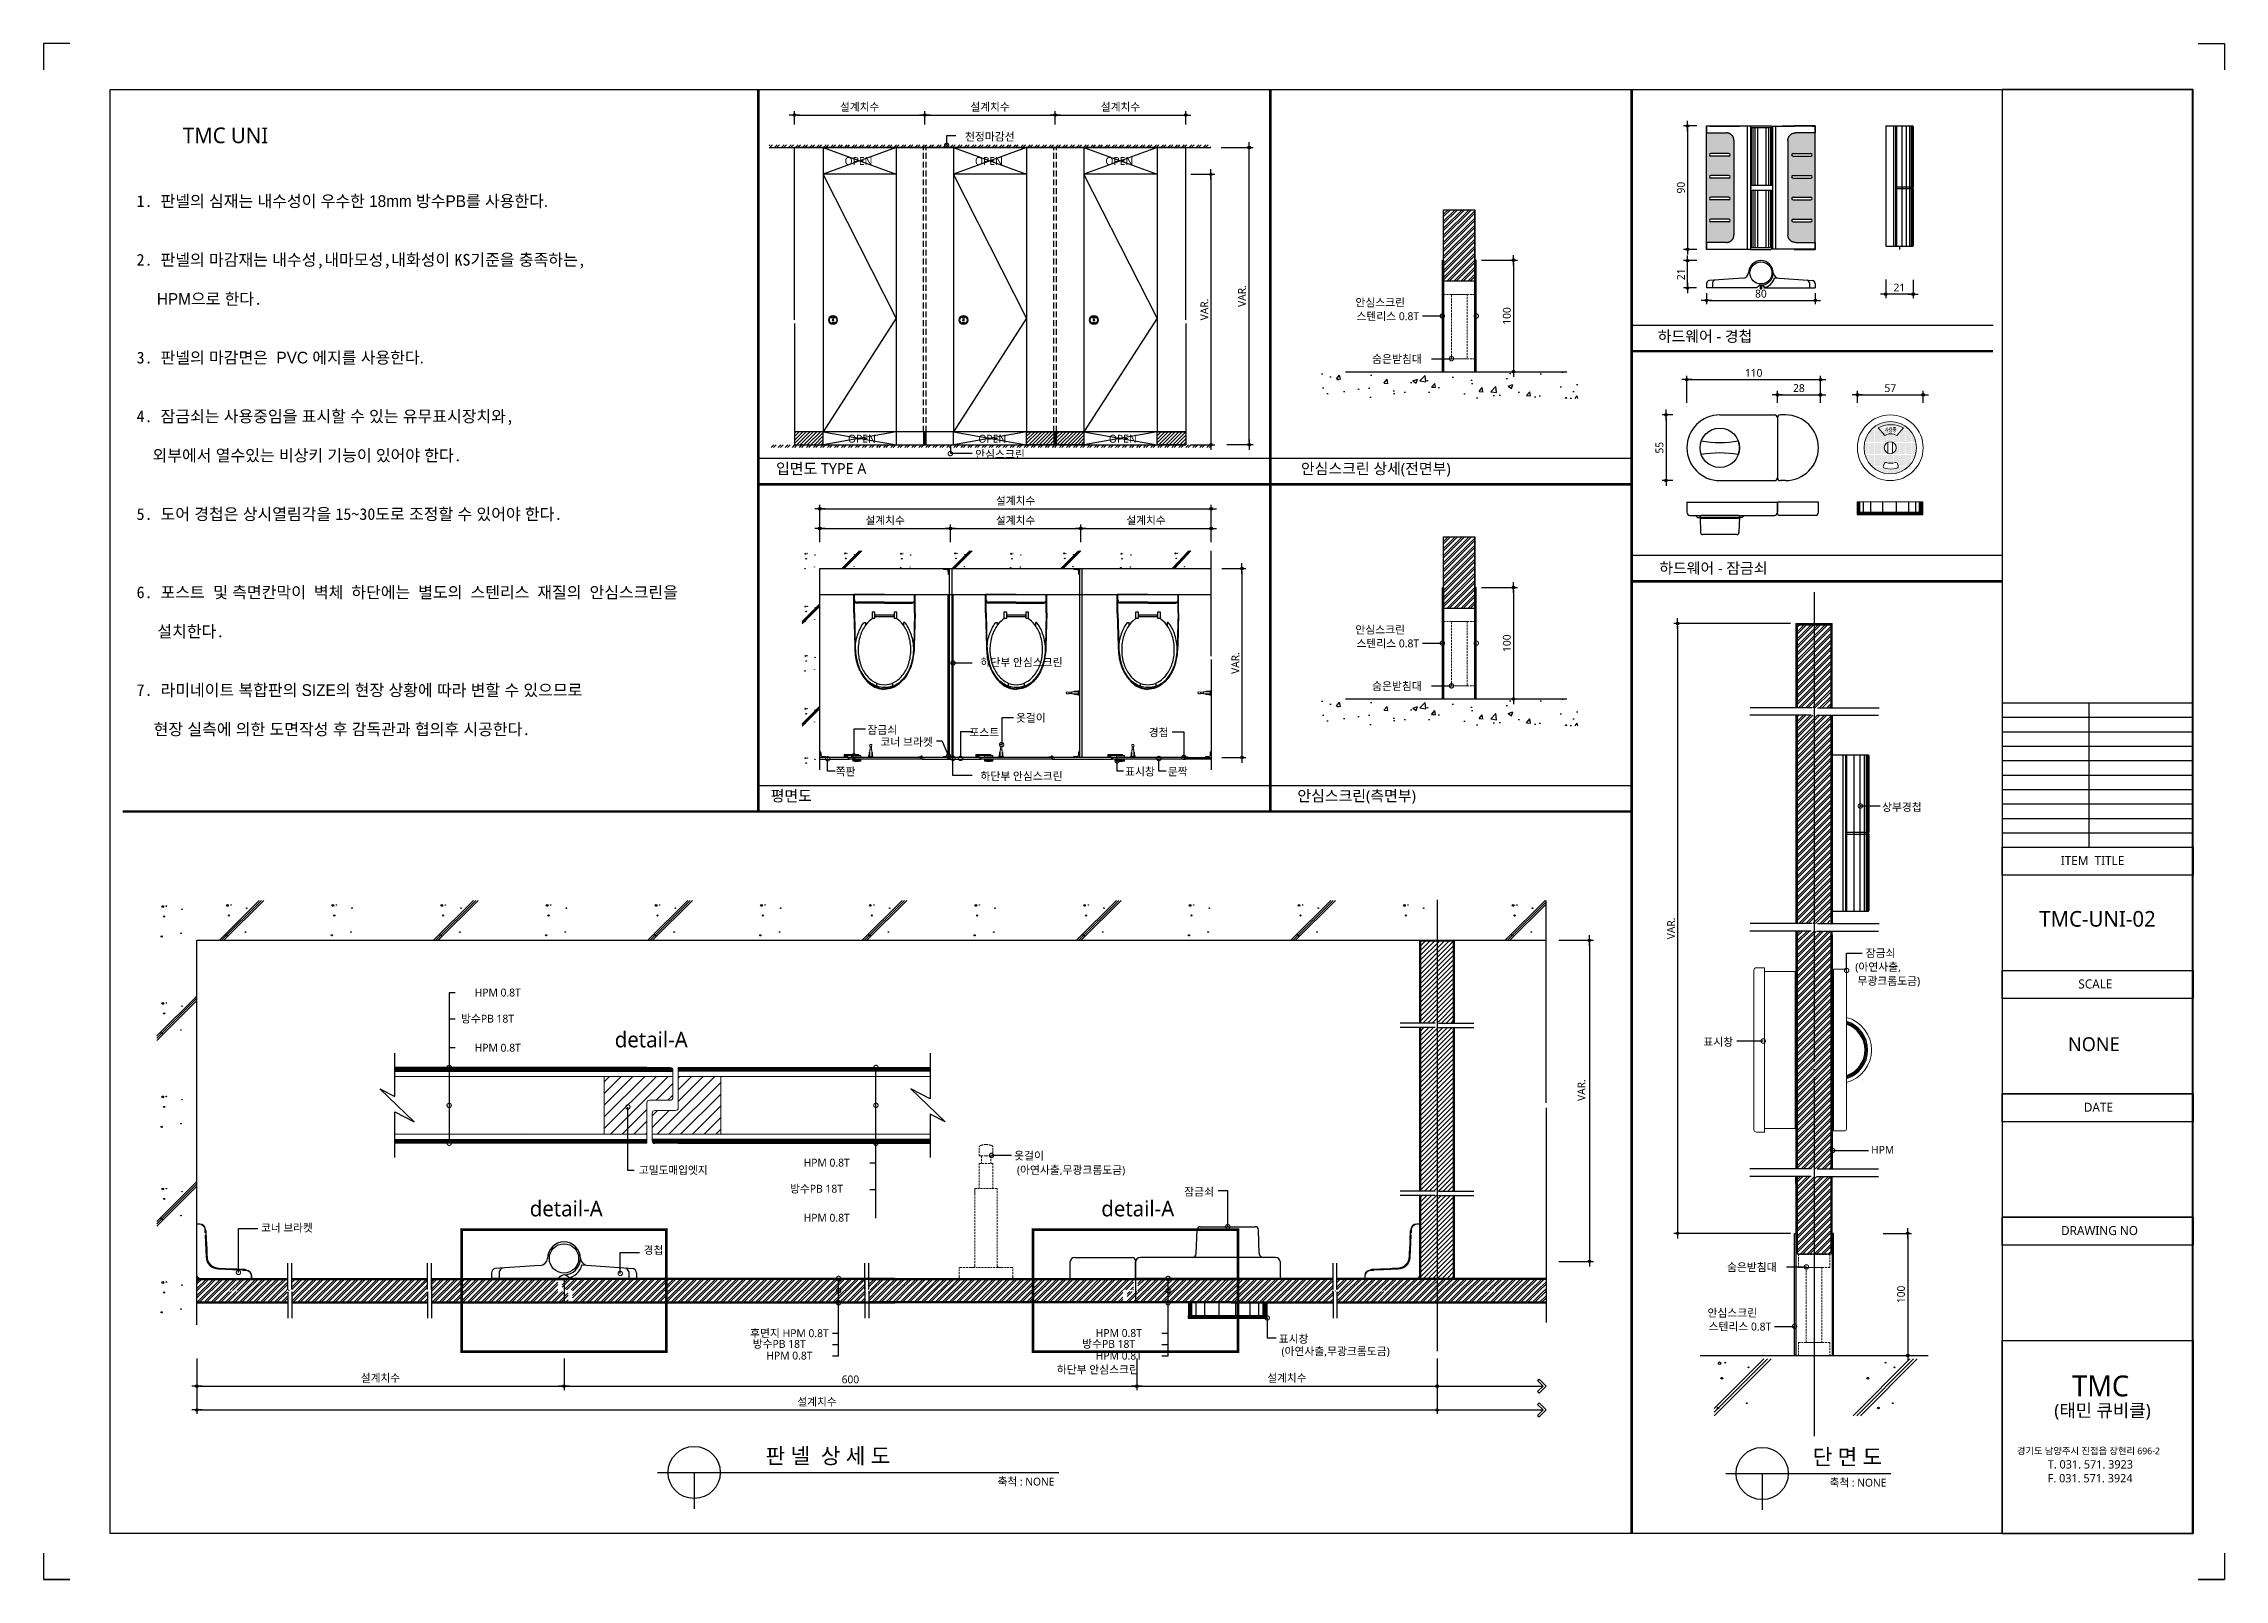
# Model space of a CAD drawing. Extents: x -255 to 8105, y -176 to 5714.
import ezdxf
from ezdxf.enums import TextEntityAlignment as Align

# ---------------------------------------------------------------- set-up
doc = ezdxf.new("R2010")
doc.units = 0
doc.header["$LTSCALE"] = 30
doc.linetypes.add('CEN', pattern=[62, 60, -1, 0, -1])
doc.linetypes.add('HIDDEN', pattern=[0.375, 0.25, -0.125])
doc.layers.get('0').update_dxf_attribs({"linetype": 'CONTINUOUS'})
doc.layers.get('DEFPOINTS').update_dxf_attribs({"linetype": 'CONTINUOUS'})
for name, color, linetype in [('02---제품선', 4, 'CONTINUOUS'), ('0_toilet', 6, 'CONTINUOUS'), ('C', 2, 'CONTINUOUS'), ('curior-0Line', 252, 'CONTINUOUS'), ('DIM', 7, 'CONTINUOUS'), ('HAT', 8, 'CONTINUOUS'), ('HID', 9, 'HIDDEN'), ('jac text', 7, 'CONTINUOUS'), ('jc panel', 4, 'CONTINUOUS'), ('TIT', 3, 'CONTINUOUS'), ('경첩', 4, 'CONTINUOUS'), ('문자', 3, 'CONTINUOUS'), ('부자재', 4, 'CONTINUOUS'), ('옷걸이', 4, 'CONTINUOUS'), ('잠금쇠(회전형)', 4, 'CONTINUOUS'), ('중심선', 1, 'CEN'), ('치수', 1, 'CONTINUOUS'), ('판넬', 2, 'CONTINUOUS'), ('해치', 8, 'CONTINUOUS')]:
    doc.layers.add(name, color=color, linetype=linetype)
doc.styles.add('HDW', font='gulim.ttc')
doc.styles.add('돋움', font='malgun.ttf')
doc.dimstyles.new('10', dxfattribs={"dimscale": 10, "dimtxt": 3, "dimasz": 1, "dimexe": 1.5, "dimexo": 2, "dimgap": 1, "dimtad": 1, "dimdec": 0, "dimlunit": 6, "dimtxsty": '돋움', "dimblk": 'DIMDOT', "dimcen": -1, "dimdle": 1.5, "dimclrt": 3, "dimazin": 3, "dimtfac": 1, "dimtdec": 0, "dimtix": 1, "dimtmove": 2, "dimatfit": 3, "dimldrblk": 'DIMDOT', "dimarcsym": 0})
pattern_1 = [(45, (-212504.132, -183852.349), (-13.4703842, 13.4703842), []), (45, (-212495.151, -183852.349), (-13.4703842, 13.4703842), [])]
pattern_2 = [(45, (17379.286, 7062.999), (-13.47038, 13.47038), []), (45, (17388.266, 7062.999), (-13.47038, 13.47038), [])]
pattern_3 = [(45, (17673.655, 0), (-22.45064, 22.45064), [])]
pattern_4 = [(45, (9313.655, 0), (-13.470384, 13.470384), []), (45, (9322.636, 0), (-13.470384, 13.470384), [])]

# ---------------------------------------------------------------- blocks, each defined once
blk = doc.blocks.new('DIMDOT')
at = {"linetype": 'Continuous'}
blk.add_line((-2, 0), (2, 0), dxfattribs=at)
for radius in [0.5, 0.25]:
    blk.add_circle((0, 0), radius, dxfattribs=at)
blk = doc.blocks.new('*D555')
at = {"layer": 'DEFPOINTS', "color": 0}
for p in [(20757.5, 12678.9), (20257.5, 12622.6), (20757.5, 12622.6)]:
    blk.add_point(p, dxfattribs=at)
at = {"layer": 'DIM', "color": 0, "lineweight": -2, "ltscale": 10}
for p, q in [((20257.5, 12642.6), (20257.5, 12693.9)), ((20267.5, 12678.9), (20747.5, 12678.9)), ((20757.5, 12642.6), (20757.5, 12693.9))]:
    blk.add_line(p, q, dxfattribs=at)
at = {"layer": 'DIM', "color": 0, "lineweight": -2, "xscale": 10, "yscale": 10, "zscale": 10, "rotation": 180}
blk.add_blockref('DIMDOT', (20257.5, 12678.9), dxfattribs=at)
at = {"layer": 'DIM', "color": 0, "lineweight": -2, "xscale": 10, "yscale": 10, "zscale": 10}
blk.add_blockref('DIMDOT', (20757.5, 12678.9), dxfattribs=at)
at = {"layer": 'DIM', "color": 3, "insert": (20507.5, 12708.6), "char_height": 30, "attachment_point": 5, "style": '돋움'}
blk.add_mtext('설계치수', dxfattribs=at)
blk = doc.blocks.new('*D556')
at = {"layer": 'DEFPOINTS', "color": 0}
for p in [(21257.5, 12678.9), (20757.5, 12622.6), (21257.5, 12622.6)]:
    blk.add_point(p, dxfattribs=at)
at = {"layer": 'DIM', "color": 0, "lineweight": -2, "ltscale": 10}
for p, q in [((20757.5, 12642.6), (20757.5, 12693.9)), ((20767.5, 12678.9), (21247.5, 12678.9)), ((21257.5, 12642.6), (21257.5, 12693.9))]:
    blk.add_line(p, q, dxfattribs=at)
at = {"layer": 'DIM', "color": 0, "lineweight": -2, "xscale": 10, "yscale": 10, "zscale": 10, "rotation": 180}
blk.add_blockref('DIMDOT', (20757.5, 12678.9), dxfattribs=at)
at = {"layer": 'DIM', "color": 0, "lineweight": -2, "xscale": 10, "yscale": 10, "zscale": 10}
blk.add_blockref('DIMDOT', (21257.5, 12678.9), dxfattribs=at)
at = {"layer": 'DIM', "color": 3, "insert": (21007.5, 12708.6), "char_height": 30, "attachment_point": 5, "style": '돋움'}
blk.add_mtext('설계치수', dxfattribs=at)
blk = doc.blocks.new('*D557')
at = {"layer": 'DEFPOINTS', "color": 0}
for p in [(21757.5, 12678.9), (21257.5, 12622.6), (21757.5, 12622.6)]:
    blk.add_point(p, dxfattribs=at)
at = {"layer": 'DIM', "color": 0, "lineweight": -2, "ltscale": 10}
for p, q in [((21257.5, 12642.6), (21257.5, 12693.9)), ((21267.5, 12678.9), (21747.5, 12678.9)), ((21757.5, 12642.6), (21757.5, 12693.9))]:
    blk.add_line(p, q, dxfattribs=at)
at = {"layer": 'DIM', "color": 0, "lineweight": -2, "xscale": 10, "yscale": 10, "zscale": 10, "rotation": 180}
blk.add_blockref('DIMDOT', (21257.5, 12678.9), dxfattribs=at)
at = {"layer": 'DIM', "color": 0, "lineweight": -2, "xscale": 10, "yscale": 10, "zscale": 10}
blk.add_blockref('DIMDOT', (21757.5, 12678.9), dxfattribs=at)
at = {"layer": 'DIM', "color": 3, "insert": (21507.5, 12708.6), "char_height": 30, "attachment_point": 5, "style": '돋움'}
blk.add_mtext('설계치수', dxfattribs=at)
blk = doc.blocks.new('*D558')
at = {"layer": 'DEFPOINTS', "color": 0}
for p in [(21757.5, 12451.8), (21757.5, 11414.7), (21854.4, 11414.7)]:
    blk.add_point(p, dxfattribs=at)
at = {"layer": 'DIM', "color": 0, "lineweight": -2, "ltscale": 10}
for p, q in [((21777.5, 12451.8), (21869.4, 12451.8)), ((21854.4, 12441.8), (21854.4, 11424.7)), ((21777.5, 11414.7), (21869.4, 11414.7))]:
    blk.add_line(p, q, dxfattribs=at)
at = {"layer": 'DIM', "color": 0, "lineweight": -2, "xscale": 10, "yscale": 10, "zscale": 10}
for p, rotation in [((21854.4, 12451.8), 90), ((21854.4, 11414.7), 270)]:
    blk.add_blockref('DIMDOT', p, dxfattribs=dict(at, rotation=rotation))
at = {"layer": 'DIM', "color": 3, "insert": (21829.2, 11933.3), "char_height": 30, "attachment_point": 5, "rotation": 90, "style": '돋움'}
blk.add_mtext('VAR.', dxfattribs=at)
blk = doc.blocks.new('*D559')
at = {"layer": 'DEFPOINTS', "color": 0}
for p in [(21876.4, 10939.8), (21876.4, 10214.8), (21973.3, 10214.8)]:
    blk.add_point(p, dxfattribs=at)
at = {"layer": 'DIM', "color": 0, "lineweight": -2, "ltscale": 10}
for p, q in [((21896.4, 10939.8), (21988.3, 10939.8)), ((21973.3, 10929.8), (21973.3, 10224.8)), ((21896.4, 10214.8), (21988.3, 10214.8))]:
    blk.add_line(p, q, dxfattribs=at)
at = {"layer": 'DIM', "color": 0, "lineweight": -2, "xscale": 10, "yscale": 10, "zscale": 10}
for p, rotation in [((21973.3, 10939.8), 90), ((21973.3, 10214.8), 270)]:
    blk.add_blockref('DIMDOT', p, dxfattribs=dict(at, rotation=rotation))
at = {"layer": 'DIM', "color": 3, "insert": (21948.1, 10577.3), "char_height": 30, "attachment_point": 5, "rotation": 90, "style": '돋움'}
blk.add_mtext('VAR.', dxfattribs=at)
blk = doc.blocks.new('_DOTSMALL')
at = {"color": 0, "linetype": 'ByBlock', "const_width": 0.5}
blk.add_lwpolyline([(-0.0625, 0, 1), (0.0625, 0, 1)], format="xyb", close=True, dxfattribs=at)
blk = doc.blocks.new('A$C63EC304E')
at = {"layer": '치수', "color": 1, "xscale": 2.5, "yscale": 2.5, "zscale": 2.5, "rotation": 234.3098741996962}
blk.add_blockref('_DOTSMALL', (0.31, 0.31), dxfattribs=at)
blk = doc.blocks.new('A$C2BC9653E')
at = {"layer": '치수', "xscale": 0.3333333333333333, "yscale": 0.3333333333333333, "zscale": 0.3333333333333333}
blk.add_blockref('A$C63EC304E', (0, 0), dxfattribs=at)
blk = doc.blocks.new('A$C7FC71301')
at = {"layer": '치수', "rotation": 180}
blk.add_blockref('A$C2BC9653E', (0.21, 0.21), dxfattribs=at)
blk = doc.blocks.new('A$C4A20372B')
at = {"layer": '치수'}
blk.add_blockref('A$C7FC71301', (0, 0), dxfattribs=at)
blk = doc.blocks.new('A$C566469F5')
at = {"layer": '치수'}
blk.add_blockref('A$C4A20372B', (0, 0), dxfattribs=at)
blk = doc.blocks.new('A$C7E317CD4')
at = {"layer": '해치', "xscale": 2, "yscale": 2, "zscale": 2}
blk.add_blockref('A$C566469F5', (0, 0), dxfattribs=at)
blk = doc.blocks.new('A$C601D7F27')
at = {"layer": '치수'}
blk.add_blockref('A$C7E317CD4', (0, 0), dxfattribs=at)
blk = doc.blocks.new('A$C38802C08')
at = {"layer": '치수'}
blk.add_blockref('A$C601D7F27', (0, 0), dxfattribs=at)
blk = doc.blocks.new('*D560')
at = {"layer": 'DEFPOINTS', "color": 0}
for p in [(21855.4, 11093.4), (21355.4, 11020.3), (21855.4, 11020.3)]:
    blk.add_point(p, dxfattribs=at)
at = {"layer": 'DIM', "color": 0, "lineweight": -2, "ltscale": 10}
for p, q in [((21355.4, 11040.3), (21355.4, 11108.4)), ((21365.4, 11093.4), (21845.4, 11093.4)), ((21855.4, 11040.3), (21855.4, 11108.4))]:
    blk.add_line(p, q, dxfattribs=at)
at = {"layer": 'DIM', "color": 0, "lineweight": -2, "xscale": 10, "yscale": 10, "zscale": 10, "rotation": 180}
blk.add_blockref('DIMDOT', (21355.4, 11093.4), dxfattribs=at)
at = {"layer": 'DIM', "color": 0, "lineweight": -2, "xscale": 10, "yscale": 10, "zscale": 10}
blk.add_blockref('DIMDOT', (21855.4, 11093.4), dxfattribs=at)
at = {"layer": 'DIM', "color": 3, "insert": (21605.4, 11123), "char_height": 30, "attachment_point": 5, "style": '돋움'}
blk.add_mtext('설계치수', dxfattribs=at)
blk = doc.blocks.new('*D561')
at = {"layer": 'DEFPOINTS', "color": 0}
for p in [(21855.4, 11168.7), (20355.4, 11020.3), (21855.4, 11020.3)]:
    blk.add_point(p, dxfattribs=at)
at = {"layer": 'DIM', "color": 0, "lineweight": -2, "ltscale": 10}
for p, q in [((20355.4, 11040.3), (20355.4, 11183.7)), ((20365.4, 11168.7), (21845.4, 11168.7)), ((21855.4, 11040.3), (21855.4, 11183.7))]:
    blk.add_line(p, q, dxfattribs=at)
at = {"layer": 'DIM', "color": 0, "lineweight": -2, "xscale": 10, "yscale": 10, "zscale": 10, "rotation": 180}
blk.add_blockref('DIMDOT', (20355.4, 11168.7), dxfattribs=at)
at = {"layer": 'DIM', "color": 0, "lineweight": -2, "xscale": 10, "yscale": 10, "zscale": 10}
blk.add_blockref('DIMDOT', (21855.4, 11168.7), dxfattribs=at)
at = {"layer": 'DIM', "color": 3, "insert": (21105.4, 11198.4), "char_height": 30, "attachment_point": 5, "style": '돋움'}
blk.add_mtext('설계치수', dxfattribs=at)
blk = doc.blocks.new('*D562')
at = {"layer": 'DEFPOINTS', "color": 0}
for p in [(21355.4, 11093.4), (20855.4, 11020.3), (21355.4, 11020.3)]:
    blk.add_point(p, dxfattribs=at)
at = {"layer": 'DIM', "color": 0, "lineweight": -2, "ltscale": 10}
for p, q in [((20855.4, 11040.3), (20855.4, 11108.4)), ((20865.4, 11093.4), (21345.4, 11093.4)), ((21355.4, 11040.3), (21355.4, 11108.4))]:
    blk.add_line(p, q, dxfattribs=at)
at = {"layer": 'DIM', "color": 0, "lineweight": -2, "xscale": 10, "yscale": 10, "zscale": 10, "rotation": 180}
blk.add_blockref('DIMDOT', (20855.4, 11093.4), dxfattribs=at)
at = {"layer": 'DIM', "color": 0, "lineweight": -2, "xscale": 10, "yscale": 10, "zscale": 10}
blk.add_blockref('DIMDOT', (21355.4, 11093.4), dxfattribs=at)
at = {"layer": 'DIM', "color": 3, "insert": (21105.4, 11123), "char_height": 30, "attachment_point": 5, "style": '돋움'}
blk.add_mtext('설계치수', dxfattribs=at)
blk = doc.blocks.new('*D563')
at = {"layer": 'DEFPOINTS', "color": 0}
for p in [(20855.4, 11093.4), (20355.4, 11020.3), (20855.4, 11020.3)]:
    blk.add_point(p, dxfattribs=at)
at = {"layer": 'DIM', "color": 0, "lineweight": -2, "ltscale": 10}
for p, q in [((20355.4, 11040.3), (20355.4, 11108.4)), ((20365.4, 11093.4), (20845.4, 11093.4)), ((20855.4, 11040.3), (20855.4, 11108.4))]:
    blk.add_line(p, q, dxfattribs=at)
at = {"layer": 'DIM', "color": 0, "lineweight": -2, "xscale": 10, "yscale": 10, "zscale": 10, "rotation": 180}
blk.add_blockref('DIMDOT', (20355.4, 11093.4), dxfattribs=at)
at = {"layer": 'DIM', "color": 0, "lineweight": -2, "xscale": 10, "yscale": 10, "zscale": 10}
blk.add_blockref('DIMDOT', (20855.4, 11093.4), dxfattribs=at)
at = {"layer": 'DIM', "color": 3, "insert": (20605.4, 11123), "char_height": 30, "attachment_point": 5, "style": '돋움'}
blk.add_mtext('설계치수', dxfattribs=at)
blk = doc.blocks.new('*D564')
at = {"layer": 'DEFPOINTS', "color": 0}
for p in [(17967.1, 7930), (19374.2, 7930), (19374.2, 7804.3)]:
    blk.add_point(p, dxfattribs=at)
at = {"layer": 'DIM', "color": 0, "lineweight": -2, "ltscale": 10}
for p, q in [((17967.1, 7910), (17967.1, 7789.3)), ((19374.2, 7910), (19374.2, 7789.3)), ((17977.1, 7804.3), (19364.2, 7804.3))]:
    blk.add_line(p, q, dxfattribs=at)
at = {"layer": 'DIM', "color": 0, "lineweight": -2, "xscale": 10, "yscale": 10, "zscale": 10, "rotation": 180}
blk.add_blockref('DIMDOT', (17967.1, 7804.3), dxfattribs=at)
at = {"layer": 'DIM', "color": 0, "lineweight": -2, "xscale": 10, "yscale": 10, "zscale": 10}
blk.add_blockref('DIMDOT', (19374.2, 7804.3), dxfattribs=at)
at = {"layer": 'DIM', "color": 3, "insert": (18670.6, 7833.9), "char_height": 30, "attachment_point": 5, "style": '돋움'}
blk.add_mtext('설계치수', dxfattribs=at)
blk = doc.blocks.new('*D565')
at = {"layer": 'DEFPOINTS', "color": 0}
for p in [(17967.1, 7930), (22721, 7930), (22721, 7712.8)]:
    blk.add_point(p, dxfattribs=at)
at = {"layer": 'DIM', "color": 0, "lineweight": -2, "ltscale": 10}
for p, q in [((17967.1, 7910), (17967.1, 7697.8)), ((22721, 7910), (22721, 7697.8)), ((17977.1, 7712.8), (22711, 7712.8))]:
    blk.add_line(p, q, dxfattribs=at)
at = {"layer": 'DIM', "color": 0, "lineweight": -2, "xscale": 10, "yscale": 10, "zscale": 10, "rotation": 180}
blk.add_blockref('DIMDOT', (17967.1, 7712.8), dxfattribs=at)
at = {"layer": 'DIM', "color": 0, "lineweight": -2, "xscale": 10, "yscale": 10, "zscale": 10}
blk.add_blockref('DIMDOT', (22721, 7712.8), dxfattribs=at)
at = {"layer": 'DIM', "color": 3, "insert": (20344, 7742.5), "char_height": 30, "attachment_point": 5, "style": '돋움'}
blk.add_mtext('설계치수', dxfattribs=at)
blk = doc.blocks.new('*D566')
at = {"layer": 'DEFPOINTS', "color": 0}
for p in [(21570.1, 7930), (22721, 7930), (22721, 7804.3)]:
    blk.add_point(p, dxfattribs=at)
at = {"layer": 'DIM', "color": 0, "lineweight": -2, "ltscale": 10}
for p, q in [((21570.1, 7910), (21570.1, 7789.3)), ((22721, 7910), (22721, 7789.3)), ((21580.1, 7804.3), (22711, 7804.3))]:
    blk.add_line(p, q, dxfattribs=at)
at = {"layer": 'DIM', "color": 0, "lineweight": -2, "xscale": 10, "yscale": 10, "zscale": 10, "rotation": 180}
blk.add_blockref('DIMDOT', (21570.1, 7804.3), dxfattribs=at)
at = {"layer": 'DIM', "color": 0, "lineweight": -2, "xscale": 10, "yscale": 10, "zscale": 10}
blk.add_blockref('DIMDOT', (22721, 7804.3), dxfattribs=at)
at = {"layer": 'DIM', "color": 3, "insert": (22145.5, 7833.9), "char_height": 30, "attachment_point": 5, "style": '돋움'}
blk.add_mtext('설계치수', dxfattribs=at)
blk = doc.blocks.new('*D567')
at = {"layer": 'DEFPOINTS', "color": 0}
for p in [(19374.2, 7930), (21570.1, 7930), (21570.1, 7804.3)]:
    blk.add_point(p, dxfattribs=at)
at = {"layer": 'DIM', "color": 0, "lineweight": -2, "ltscale": 10}
for p, q in [((19374.2, 7910), (19374.2, 7789.3)), ((21570.1, 7910), (21570.1, 7789.3)), ((19384.2, 7804.3), (21560.1, 7804.3))]:
    blk.add_line(p, q, dxfattribs=at)
at = {"layer": 'DIM', "color": 0, "lineweight": -2, "xscale": 10, "yscale": 10, "zscale": 10, "rotation": 180}
blk.add_blockref('DIMDOT', (19374.2, 7804.3), dxfattribs=at)
at = {"layer": 'DIM', "color": 0, "lineweight": -2, "xscale": 10, "yscale": 10, "zscale": 10}
blk.add_blockref('DIMDOT', (21570.1, 7804.3), dxfattribs=at)
at = {"layer": 'DIM', "color": 3, "insert": (20472.1, 7829.8), "char_height": 30, "attachment_point": 5, "style": '돋움'}
blk.add_mtext('600', dxfattribs=at)
blk = doc.blocks.new('A$C06B31977')
for p, q in [((1.26, 11.06), (1.26, 21.17)), ((1.26, 10.11), (1.26, 0))]:
    blk.add_line(p, q)
blk = doc.blocks.new('*D568')
at = {"layer": 'DEFPOINTS', "color": 0}
for p in [(23167.8, 9514.2), (23167.8, 8282.8), (23305.6, 8282.8)]:
    blk.add_point(p, dxfattribs=at)
at = {"layer": 'DIM', "color": 0, "lineweight": -2, "ltscale": 10}
for p, q in [((23187.8, 9514.2), (23320.6, 9514.2)), ((23305.6, 9504.2), (23305.6, 8292.8)), ((23187.8, 8282.8), (23320.6, 8282.8))]:
    blk.add_line(p, q, dxfattribs=at)
at = {"layer": 'DIM', "color": 0, "lineweight": -2, "xscale": 10, "yscale": 10, "zscale": 10}
for p, rotation in [((23305.6, 9514.2), 90), ((23305.6, 8282.8), 270)]:
    blk.add_blockref('DIMDOT', p, dxfattribs=dict(at, rotation=rotation))
at = {"layer": 'DIM', "color": 3, "insert": (23274.8, 8939.4), "char_height": 30, "attachment_point": 5, "rotation": 90, "style": '돋움'}
blk.add_mtext('VAR.', dxfattribs=at)
blk = doc.blocks.new('A$C13EB2441')
for p, q in [((0.84, 7.37), (0.84, 14.11)), ((0.84, 6.74), (0.84, 0))]:
    blk.add_line(p, q)
blk = doc.blocks.new('*D569')
at = {"layer": 'DEFPOINTS', "color": 0}
for p in [(24190.8, 11664.3), (23678.8, 11555.7), (24190.8, 11555.7)]:
    blk.add_point(p, dxfattribs=at)
at = {"layer": 'DIM', "color": 0, "lineweight": -2, "ltscale": 10}
for p, q in [((23678.8, 11575.7), (23678.8, 11679.3)), ((23688.8, 11664.3), (24180.8, 11664.3)), ((24190.8, 11575.7), (24190.8, 11679.3))]:
    blk.add_line(p, q, dxfattribs=at)
at = {"layer": 'DIM', "color": 0, "lineweight": -2, "xscale": 10, "yscale": 10, "zscale": 10, "rotation": 180}
blk.add_blockref('DIMDOT', (23678.8, 11664.3), dxfattribs=at)
at = {"layer": 'DIM', "color": 0, "lineweight": -2, "xscale": 10, "yscale": 10, "zscale": 10}
blk.add_blockref('DIMDOT', (24190.8, 11664.3), dxfattribs=at)
at = {"layer": 'DIM', "color": 3, "insert": (23934.8, 11689.9), "char_height": 30, "attachment_point": 5, "style": '돋움'}
blk.add_mtext('110', dxfattribs=at)
blk = doc.blocks.new('*D570')
at = {"layer": 'DEFPOINTS', "color": 0}
for p in [(24025.8, 11555.7), (24190.8, 11606.3), (24190.8, 11555.7)]:
    blk.add_point(p, dxfattribs=at)
at = {"layer": 'DIM', "color": 0, "lineweight": -2, "ltscale": 10}
for p, q in [((24025.8, 11575.7), (24025.8, 11621.3)), ((24190.8, 11575.7), (24190.8, 11621.3)), ((24035.8, 11606.3), (24180.8, 11606.3))]:
    blk.add_line(p, q, dxfattribs=at)
at = {"layer": 'DIM', "color": 0, "lineweight": -2, "xscale": 10, "yscale": 10, "zscale": 10, "rotation": 180}
blk.add_blockref('DIMDOT', (24025.8, 11606.3), dxfattribs=at)
at = {"layer": 'DIM', "color": 0, "lineweight": -2, "xscale": 10, "yscale": 10, "zscale": 10}
blk.add_blockref('DIMDOT', (24190.8, 11606.3), dxfattribs=at)
at = {"layer": 'DIM', "color": 3, "insert": (24108.3, 11631.8), "char_height": 30, "attachment_point": 5, "style": '돋움'}
blk.add_mtext('28', dxfattribs=at)
blk = doc.blocks.new('*D571')
at = {"layer": 'DEFPOINTS', "color": 0}
for p in [(24332.5, 11555.7), (24584.5, 11606.3), (24584.5, 11555.7)]:
    blk.add_point(p, dxfattribs=at)
at = {"layer": 'DIM', "color": 0, "lineweight": -2, "ltscale": 10}
for p, q in [((24332.5, 11575.7), (24332.5, 11621.3)), ((24584.5, 11575.7), (24584.5, 11621.3)), ((24342.5, 11606.3), (24574.5, 11606.3))]:
    blk.add_line(p, q, dxfattribs=at)
at = {"layer": 'DIM', "color": 0, "lineweight": -2, "xscale": 10, "yscale": 10, "zscale": 10, "rotation": 180}
blk.add_blockref('DIMDOT', (24332.5, 11606.3), dxfattribs=at)
at = {"layer": 'DIM', "color": 0, "lineweight": -2, "xscale": 10, "yscale": 10, "zscale": 10}
blk.add_blockref('DIMDOT', (24584.5, 11606.3), dxfattribs=at)
at = {"layer": 'DIM', "color": 3, "insert": (24458.5, 11631.6), "char_height": 30, "attachment_point": 5, "style": '돋움'}
blk.add_mtext('57', dxfattribs=at)
blk = doc.blocks.new('*D572')
at = {"layer": 'DEFPOINTS', "color": 0}
for p in [(23736.5, 12637), (23681.4, 12163.9), (23736.5, 12163.9)]:
    blk.add_point(p, dxfattribs=at)
at = {"layer": 'DIM', "color": 0, "lineweight": -2, "ltscale": 10}
for p, q in [((23716.5, 12637), (23666.4, 12637)), ((23681.4, 12627), (23681.4, 12173.9)), ((23716.5, 12163.9), (23666.4, 12163.9))]:
    blk.add_line(p, q, dxfattribs=at)
at = {"layer": 'DIM', "color": 0, "lineweight": -2, "xscale": 10, "yscale": 10, "zscale": 10}
for p, rotation in [((23681.4, 12637), 90), ((23681.4, 12163.9), 270)]:
    blk.add_blockref('DIMDOT', p, dxfattribs=dict(at, rotation=rotation))
at = {"layer": 'DIM', "color": 3, "insert": (23655.9, 12400.5), "char_height": 30, "attachment_point": 5, "rotation": 90, "style": '돋움'}
blk.add_mtext('90', dxfattribs=at)
blk = doc.blocks.new('*D573')
at = {"layer": 'DEFPOINTS', "color": 0}
for p in [(23754.1, 12015.7), (24171.1, 12015.7), (24171.1, 11968.3)]:
    blk.add_point(p, dxfattribs=at)
at = {"layer": 'DIM', "color": 0, "lineweight": -2, "ltscale": 10}
for p, q in [((23754.1, 11995.7), (23754.1, 11953.3)), ((23764.1, 11968.3), (24161.1, 11968.3)), ((24171.1, 11995.7), (24171.1, 11953.3))]:
    blk.add_line(p, q, dxfattribs=at)
at = {"layer": 'DIM', "color": 0, "lineweight": -2, "xscale": 10, "yscale": 10, "zscale": 10, "rotation": 180}
blk.add_blockref('DIMDOT', (23754.1, 11968.3), dxfattribs=at)
at = {"layer": 'DIM', "color": 0, "lineweight": -2, "xscale": 10, "yscale": 10, "zscale": 10}
blk.add_blockref('DIMDOT', (24171.1, 11968.3), dxfattribs=at)
at = {"layer": 'DIM', "color": 3, "insert": (23962.6, 11993.8), "char_height": 30, "attachment_point": 5, "style": '돋움'}
blk.add_mtext('80', dxfattribs=at)
blk = doc.blocks.new('*D574')
at = {"layer": 'DEFPOINTS', "color": 0}
for p in [(23681.4, 12120.7), (23736.5, 12120.7), (23735.8, 12015.7)]:
    blk.add_point(p, dxfattribs=at)
at = {"layer": 'DIM', "color": 0, "lineweight": -2, "ltscale": 10}
for p, q in [((23716.5, 12120.7), (23666.4, 12120.7)), ((23681.4, 12025.7), (23681.4, 12110.7)), ((23715.8, 12015.7), (23666.4, 12015.7))]:
    blk.add_line(p, q, dxfattribs=at)
at = {"layer": 'DIM', "color": 0, "lineweight": -2, "xscale": 10, "yscale": 10, "zscale": 10}
for p, rotation in [((23681.4, 12120.7), 90), ((23681.4, 12015.7), 270)]:
    blk.add_blockref('DIMDOT', p, dxfattribs=dict(at, rotation=rotation))
at = {"layer": 'DIM', "color": 3, "insert": (23656.1, 12068.2), "char_height": 30, "attachment_point": 5, "rotation": 90, "style": '돋움'}
blk.add_mtext('21', dxfattribs=at)
blk = doc.blocks.new('*D575')
at = {"layer": 'DEFPOINTS', "color": 0}
for p in [(24440.9, 12067.9), (24545.9, 12067.1), (24440.9, 11992.2)]:
    blk.add_point(p, dxfattribs=at)
at = {"layer": 'DIM', "color": 0, "lineweight": -2, "ltscale": 10}
for p, q in [((24440.9, 12047.9), (24440.9, 11977.2)), ((24545.9, 12047.1), (24545.9, 11977.2)), ((24535.9, 11992.2), (24450.9, 11992.2))]:
    blk.add_line(p, q, dxfattribs=at)
at = {"layer": 'DIM', "color": 0, "lineweight": -2, "xscale": 10, "yscale": 10, "zscale": 10, "rotation": 180}
blk.add_blockref('DIMDOT', (24440.9, 11992.2), dxfattribs=at)
at = {"layer": 'DIM', "color": 0, "lineweight": -2, "xscale": 10, "yscale": 10, "zscale": 10}
blk.add_blockref('DIMDOT', (24545.9, 11992.2), dxfattribs=at)
at = {"layer": 'DIM', "color": 3, "insert": (24493.4, 12017.5), "char_height": 30, "attachment_point": 5, "style": '돋움'}
blk.add_mtext('21', dxfattribs=at)
blk = doc.blocks.new('A$C10E41893')
at = {"layer": '부자재'}
for p, q in [((6, 0), (6, 196)), ((123, 196), (6, 196)), ((123, 192), (6, 192)), ((55, 0), (55, 177)), ((61, 0), (61, 177)), ((6, 0), (6, -196)), ((55, 0), (55, -177)), ((61, 0), (61, -177)), ((123, -192), (6, -192)), ((123, -196), (6, -196))]:
    blk.add_line(p, q, dxfattribs=at)
for points in [[(123, 196, -0.012538), (123, 196), (335, 190, -0.055395), (445, 175, -0.154276), (577, 93, -0.179504), (612, 0, -0.179504)], [(123, 192, -0.012538), (123, 192), (335, 187, -0.055395), (444, 172, -0.154276), (574, 91, -0.179504), (608, 0, -0.179504)], [(157, -72, 0.089162), (200, -119, 0.085733), (270, -155, 0.075373), (359, -168, 0.075373), (447, -155, 0.085733), (517, -119, 0.106084), (567, -62, 0.126931), (583, 0, 0.126931), (567, 62, 0.106084), (517, 119, 0.085733), (447, 155, 0.075373), (359, 168, 0.075373), (270, 155, 0.085733), (200, 119, 0.089162), (157, 72)], [(572, 51), (589, 51), (589, 60, 0.021185), (583, 71, 0.106084), (528, 134, 0.085733), (453, 172, 0.075373), (359, 187, 0.075373), (265, 172, 0.085733), (189, 134, 0.007337), (184, 130), (184, 122), (205, 122)], [(123, -196, 0.012538), (123, -196), (335, -190, 0.055395), (445, -175, 0.154276), (577, -93, 0.179504), (612, 0, 0.179504)], [(123, -192, 0.012538), (123, -192), (335, -187, 0.055395), (444, -172, 0.154276), (574, -91, 0.179504), (608, 0, 0.179504)], [(589, -51, 0.090214), (598, 0, 0.090214), (589, 51, 0.106084)], [(572, -51), (589, -51), (589, -60, -0.021185), (583, -71, -0.106084), (528, -134, -0.085733), (453, -172, -0.075373), (359, -187, -0.075373), (265, -172, -0.085733), (189, -134, -0.007337), (184, -130), (184, -122), (205, -122)]]:
    blk.add_lwpolyline(points, format="xyb", dxfattribs=at)
blk.add_lwpolyline([(138, -61), (119, -61), (119, -79), (157, -79), (157, -61), (138, -61), (147, -61), (147, 61), (138, 61), (157, 61), (157, 79), (119, 79), (119, 61), (138, 61), (138, -61), (119, -61)], dxfattribs=at)
for centre, start, end in [((40, 177), 0, 90), ((46, 177), 0, 90), ((40, -177), 270, 0), ((46, -177), 270, 0)]:
    blk.add_arc(centre, 15, start, end, dxfattribs=at)
blk = doc.blocks.new('*D576')
at = {"layer": 'DEFPOINTS', "color": 0}
for p in [(23644.5, 11529.1), (23598.8, 11277.1), (23644.5, 11277.1)]:
    blk.add_point(p, dxfattribs=at)
at = {"layer": 'DIM', "color": 0, "lineweight": -2, "ltscale": 10}
for p, q in [((23624.5, 11529.1), (23583.8, 11529.1)), ((23598.8, 11519.1), (23598.8, 11287.1)), ((23624.5, 11277.1), (23583.8, 11277.1))]:
    blk.add_line(p, q, dxfattribs=at)
at = {"layer": 'DIM', "color": 0, "lineweight": -2, "xscale": 10, "yscale": 10, "zscale": 10}
for p, rotation in [((23598.8, 11529.1), 90), ((23598.8, 11277.1), 270)]:
    blk.add_blockref('DIMDOT', p, dxfattribs=dict(at, rotation=rotation))
at = {"layer": 'DIM', "color": 3, "insert": (23573.6, 11403.1), "char_height": 30, "attachment_point": 5, "rotation": 90, "style": '돋움'}
blk.add_mtext('55', dxfattribs=at)
blk = doc.blocks.new('*D577')
at = {"layer": 'DEFPOINTS', "color": 0}
for p in [(24096.3, 10729.1), (23643.4, 8390.1), (24096.3, 8390.1)]:
    blk.add_point(p, dxfattribs=at)
at = {"layer": 'DIM', "color": 0, "lineweight": -2, "ltscale": 10}
for p, q in [((24076.3, 10729.1), (23628.4, 10729.1)), ((23643.4, 10719.1), (23643.4, 8400.1)), ((24076.3, 8390.1), (23628.4, 8390.1))]:
    blk.add_line(p, q, dxfattribs=at)
at = {"layer": 'DIM', "color": 0, "lineweight": -2, "xscale": 10, "yscale": 10, "zscale": 10}
for p, rotation in [((23643.4, 10729.1), 90), ((23643.4, 8390.1), 270)]:
    blk.add_blockref('DIMDOT', p, dxfattribs=dict(at, rotation=rotation))
at = {"layer": 'DIM', "color": 3, "insert": (23618.2, 9559.6), "char_height": 30, "attachment_point": 5, "rotation": 90, "style": '돋움'}
blk.add_mtext('VAR.', dxfattribs=at)
blk = doc.blocks.new('*D578')
at = {"layer": 'DEFPOINTS', "color": 0}
for p in [(24410.9, 8390.2), (24410.9, 7921.9), (24525.3, 7921.9)]:
    blk.add_point(p, dxfattribs=at)
at = {"layer": 'DIM', "color": 0, "lineweight": -2, "ltscale": 10}
for p, q in [((24430.9, 8390.2), (24540.3, 8390.2)), ((24525.3, 8380.2), (24525.3, 7931.9)), ((24430.9, 7921.9), (24540.3, 7921.9))]:
    blk.add_line(p, q, dxfattribs=at)
at = {"layer": 'DIM', "color": 0, "lineweight": -2, "xscale": 10, "yscale": 10, "zscale": 10}
for p, rotation in [((24525.3, 8390.2), 90), ((24525.3, 7921.9), 270)]:
    blk.add_blockref('DIMDOT', p, dxfattribs=dict(at, rotation=rotation))
at = {"layer": 'DIM', "color": 3, "insert": (24499.7, 8156), "char_height": 30, "attachment_point": 5, "rotation": 90, "style": '돋움'}
blk.add_mtext('100', dxfattribs=at)
blk = doc.blocks.new('*D579')
at = {"layer": 'DEFPOINTS', "color": 0}
for p in [(22871.3, 10867.2), (22871.3, 10439.7), (23014.2, 10439.7)]:
    blk.add_point(p, dxfattribs=at)
at = {"layer": 'DIM', "color": 0, "lineweight": -2, "ltscale": 10}
for p, q in [((22891.3, 10867.2), (23029.2, 10867.2)), ((23014.2, 10857.2), (23014.2, 10449.7)), ((22891.3, 10439.7), (23029.2, 10439.7))]:
    blk.add_line(p, q, dxfattribs=at)
at = {"layer": 'DIM', "color": 0, "lineweight": -2, "xscale": 10, "yscale": 10, "zscale": 10}
for p, rotation in [((23014.2, 10867.2), 90), ((23014.2, 10439.7), 270)]:
    blk.add_blockref('DIMDOT', p, dxfattribs=dict(at, rotation=rotation))
at = {"layer": 'DIM', "color": 3, "insert": (22988.6, 10653.5), "char_height": 30, "attachment_point": 5, "rotation": 90, "style": '돋움'}
blk.add_mtext('100', dxfattribs=at)
blk = doc.blocks.new('*D580')
at = {"layer": 'DEFPOINTS', "color": 0}
for p in [(22871.3, 12122.1), (22871.3, 11694.6), (23014.2, 11694.6)]:
    blk.add_point(p, dxfattribs=at)
at = {"layer": 'DIM', "color": 0, "lineweight": -2, "ltscale": 10}
for p, q in [((22891.3, 12122.1), (23029.2, 12122.1)), ((23014.2, 12112.1), (23014.2, 11704.6)), ((22891.3, 11694.6), (23029.2, 11694.6))]:
    blk.add_line(p, q, dxfattribs=at)
at = {"layer": 'DIM', "color": 0, "lineweight": -2, "xscale": 10, "yscale": 10, "zscale": 10}
for p, rotation in [((23014.2, 12122.1), 90), ((23014.2, 11694.6), 270)]:
    blk.add_blockref('DIMDOT', p, dxfattribs=dict(at, rotation=rotation))
at = {"layer": 'DIM', "color": 3, "insert": (22988.6, 11908.4), "char_height": 30, "attachment_point": 5, "rotation": 90, "style": '돋움'}
blk.add_mtext('100', dxfattribs=at)
blk = doc.blocks.new('*D581')
at = {"layer": 'DEFPOINTS', "color": 0}
for p in [(21873.2, 12554.7), (22000.6, 12554.7), (21895.7, 11414.9)]:
    blk.add_point(p, dxfattribs=at)
at = {"layer": 'DIM', "color": 0, "lineweight": -2, "ltscale": 10}
for p, q in [((21893.2, 12554.7), (22015.6, 12554.7)), ((22000.6, 11424.9), (22000.6, 12544.7)), ((21915.7, 11414.9), (22015.6, 11414.9))]:
    blk.add_line(p, q, dxfattribs=at)
at = {"layer": 'DIM', "color": 0, "lineweight": -2, "xscale": 10, "yscale": 10, "zscale": 10}
for p, rotation in [((22000.6, 12554.7), 90), ((22000.6, 11414.9), 270)]:
    blk.add_blockref('DIMDOT', p, dxfattribs=dict(at, rotation=rotation))
at = {"layer": 'DIM', "color": 3, "insert": (21973.3, 11984.8), "char_height": 30, "attachment_point": 5, "rotation": 90, "style": '돋움'}
blk.add_mtext('VAR.', dxfattribs=at)
blk = doc.blocks.new('UNI-02', base_point=(17634, 7239))
h = blk.add_hatch()
h.set_pattern_fill('ANSI31', color=2, style=0)
h.set_pattern_definition([(45, (20851.8218, 10157.9053), (-2.245064, 2.245064), [])])
h.paths.add_polyline_path([(22871.3, 11906.3, -1), (22871.3, 11910.5), (22871.3, 12122.1), (22866.3, 12122.1), (22866.3, 11694.6), (22871.3, 11694.6)])
h.paths.add_polyline_path([(22741.3, 11906.3), (22741.3, 11694.6), (22746.3, 11694.6), (22746.3, 12122.1), (22741.3, 12122.1), (22741.3, 11910.5, -0.156999), (22742.5, 11910.1, -0.72861)])
h = blk.add_hatch()
h.set_pattern_fill('ANSI31', color=3, scale=3, angle=180)
h.set_pattern_definition([(225, (17575.794, 7062.999), (6.735192, -6.735192), [])])
h.paths.add_polyline_path([(20752.5, 11464.7), (20647.5, 11464.7), (20647.5, 11414.7), (20752.5, 11414.7)])
h.paths.add_polyline_path([(21252.5, 11464.7), (21147.5, 11464.7), (21147.5, 11414.7), (21252.5, 11414.7)])
h.paths.add_polyline_path([(21367.5, 11464.7), (21262.5, 11464.7), (21262.5, 11414.7), (21367.5, 11414.7)])
h.paths.add_polyline_path([(21647.5, 11464.7), (21757.5, 11464.7), (21757.5, 11414.7), (21647.5, 11414.7)])
h.paths.add_polyline_path([(20367.5, 11464.7), (20257.5, 11464.7), (20257.5, 11414.7), (20367.5, 11414.7)])
h.paths.add_polyline_path([(20752.5, 11464.7), (20647.5, 11464.7), (20647.5, 11414.7), (20752.5, 11414.7)])
h = blk.add_hatch()
h.set_pattern_fill('ANSI31', color=2, style=0)
h.set_pattern_definition([(45, (17575.7936, 7062.9986), (-2.245064, 2.245064), [])])
h.paths.add_polyline_path([(20762.5, 11464.7), (20752.5, 11464.7), (20752.5, 11414.7), (20762.5, 11414.7)])
h = blk.add_hatch()
h.set_pattern_fill('ANSI31', color=2, style=0)
h.set_pattern_definition([(45, (18075.7936, 7062.9986), (-2.245064, 2.245064), [])])
h.paths.add_polyline_path([(21262.5, 11464.7), (21252.5, 11464.7), (21252.5, 11414.7), (21262.5, 11414.7)])
h = blk.add_hatch()
h.set_pattern_fill('ANSI31', color=2, style=0)
h.set_pattern_definition([(45, (20851.8218, 8902.988), (-2.245064, 2.245064), [])])
h.paths.add_polyline_path([(22871.3, 10651.4, -1), (22871.3, 10655.5), (22871.3, 10867.2), (22866.3, 10867.2), (22866.3, 10439.7), (22871.3, 10439.7)])
h.paths.add_polyline_path([(22741.3, 10651.4), (22741.3, 10439.7), (22746.3, 10439.7), (22746.3, 10867.2), (22741.3, 10867.2), (22741.3, 10655.5, -0.156999), (22742.5, 10655.2, -0.72861)])
h = blk.add_hatch()
h.set_pattern_fill('STEEL', color=252)
h.set_pattern_definition([(45, (17647.5265, 6984.183), (-2.245064, 2.245064), []), (45, (17647.5265, 6985.7706), (-2.245064, 2.245064), [])])
h.paths.add_polyline_path([(19519.6, 9026.1), (18935.9, 9026.1, -0.414214), (18933.8, 9024.1), (18933.8, 9011.6), (19519.6, 9011.6)])
h.paths.add_polyline_path([(19781.6, 9026.1), (19691.6, 9026.1), (19519.6, 9026.1), (19519.6, 9011.6), (19791.6, 9011.6), (19791.6, 9016.1, 0.414214)])
h.paths.add_polyline_path([(18933.8, 9024.1), (18933.8, 9026.1), (18725.3, 9026.1), (18725.3, 9011.6), (18933.8, 9011.6)])
h.paths.add_polyline_path([(19691.6, 8750.3), (18933.8, 8750.3), (18933.8, 8737.8, -0.414214), (18935.9, 8735.7), (19689.6, 8735.7, -0.427305), (19691.6, 8737.9)])
h.paths.add_polyline_path([(18933.8, 8750.3), (18725.3, 8750.3), (18725.3, 8735.7), (18931.7, 8735.7, -0.156999), (18932.1, 8737, -0.241509), (18933.8, 8737.8)])
h.paths.add_polyline_path([(19984.2, 8750.3), (19712.2, 8750.3), (19712.2, 8745.7, 0.414214), (19722.2, 8735.7), (19812.2, 8735.7), (19984.2, 8735.7)])
h.paths.add_polyline_path([(20570, 8750.3), (19984.2, 8750.3), (19984.2, 8735.7), (20567.9, 8735.7, -0.414214), (20570, 8737.8)])
h.paths.add_polyline_path([(20570, 9024.1, -0.414214), (20567.9, 9026.1), (19812.2, 9026.1), (19812.2, 9011.6), (20570, 9011.6)])
h.paths.add_polyline_path([(20778.5, 9026.1), (20572.1, 9026.1, -0.156999), (20571.7, 9024.9, -0.241509), (20570, 9024.1), (20570, 9011.6), (20778.5, 9011.6)])
h.paths.add_polyline_path([(20778.5, 8750.3), (20570, 8750.3), (20570, 8737.8, -0.241509), (20571.7, 8737, -0.156999), (20572.1, 8735.7), (20778.5, 8735.7)])
h = blk.add_hatch()
h.set_pattern_fill('ANSI31', color=5, scale=10)
h.set_pattern_definition(pattern_3)
h.paths.add_polyline_path([(19781.6, 8900.7, 0.414214), (19791.6, 8910.7), (19791.6, 8991.6), (19528.8, 8991.6), (19528.8, 8770.3), (19691.6, 8770.3), (19691.6, 8890.7, -0.414214), (19701.6, 8900.7)])
h = blk.add_hatch()
h.set_pattern_fill('ANSI31', color=5, scale=10)
h.set_pattern_definition(pattern_3)
edge = h.paths.add_edge_path()
edge.add_line((19975, 8991.6), (19812.2, 8991.6))
edge.add_line((19812.2, 8991.6), (19812.2, 8871.2))
edge.add_arc((19802.2, 8871.2), 10, 270, 360, ccw=False)
edge.add_line((19802.2, 8861.2), (19722.2, 8861.2))
edge.add_arc((19722.2, 8851.2), 10, 90, 180)
edge.add_line((19712.2, 8851.2), (19712.2, 8770.3))
edge.add_line((19712.2, 8770.3), (19975, 8770.3))
edge.add_line((19975, 8770.3), (19975, 8991.6))
at = {"layer": 'HAT'}
h = blk.add_hatch(dxfattribs=at)
h.set_pattern_fill('ANSI32', color=256, scale=2, style=0)
h.set_pattern_definition([(45, (8921.424, 6921.522), (-13.470384, 13.470384), []), (45, (8930.404, 6921.522), (-13.470384, 13.470384), [])])
h.paths.add_polyline_path([(20160.8, 12564.5), (21854.4, 12564.5), (21854.4, 12554.5), (20160.8, 12554.5)])
h = blk.add_hatch(dxfattribs=at)
h.set_pattern_fill('ANSI32', color=256, scale=2, style=0)
h.set_pattern_definition([(45, (17664.973, 8317.916), (-13.470384, 13.470384), []), (45, (17673.953, 8317.916), (-13.470384, 13.470384), [])])
h.paths.add_polyline_path([(22866.3, 12315.9), (22746.3, 12315.9), (22746.3, 12041.3), (22866.3, 12041.3), (22866.3, 12122.1)])
h = blk.add_hatch(dxfattribs=at)
h.set_pattern_fill('ANSI32', color=256, scale=2, style=0)
h.set_pattern_definition([(45, (8921.424, 7103.502), (-13.470384, 13.470384), []), (45, (8930.404, 7103.502), (-13.470384, 13.470384), [])])
h.paths.add_polyline_path([(20160.8, 11404.2), (21854.4, 11404.2), (21854.4, 11414.2), (20160.8, 11414.2)])
h = blk.add_hatch(dxfattribs=at)
h.set_pattern_fill('ANSI32', color=256, scale=2, style=0)
h.set_pattern_definition([(45, (17664.973, 7062.999), (-13.470384, 13.470384), []), (45, (17673.953, 7062.999), (-13.470384, 13.470384), [])])
h.paths.add_polyline_path([(22866.3, 11061), (22746.3, 11061), (22746.3, 10786.3), (22866.3, 10786.3), (22866.3, 10867.2)])
h = blk.add_hatch(dxfattribs=at)
h.set_pattern_fill('ANSI32', color=256, scale=2, style=0)
h.set_pattern_definition(pattern_4)
h.paths.add_polyline_path([(24166.3, 10724.1), (24166.3, 10406.1), (24231.3, 10406.1), (24231.3, 10724.1)])
h.paths.add_polyline_path([(24166.3, 10406.1), (24166.3, 10724.1), (24101.3, 10724.1), (24101.3, 10406.1)])
h = blk.add_hatch(dxfattribs=at)
h.set_pattern_fill('ANSI32', color=256, scale=2, style=0)
h.set_pattern_definition([(45, (-47131.298, -5170.398), (-13.470384, 13.470384), []), (45, (-47122.318, -5170.398), (-13.470384, 13.470384), [])])
edge = h.paths.add_edge_path()
edge.add_line((24231.3, 10328.4), (24171.9, 10328.4))
edge.add_arc((24169.8, 10328.4), 2.08, -54.30987, 0, ccw=False)
edge.add_arc((24169.8, 10328.4), 2.08, 125.69013, 305.69013, ccw=False)
edge.add_arc((24169.8, 10328.4), 2.08, 0, 125.69013, ccw=False)
edge.add_line((24171.9, 10328.4), (24231.3, 10328.4))
edge.add_line((24231.3, 10328.4), (24231.3, 10377.1))
edge.add_line((24231.3, 10377.1), (24221, 10377.1))
edge.add_spline(control_points=[(24218.2, 10369.3), (24219.1, 10371.9), (24220.1, 10374.6), (24221, 10377.1)], knot_values=[0, 0, 0, 0, 0.152076, 0.152076, 0.152076, 0.152076], degree=3, periodic=0)
edge.add_line((24221, 10377.1), (24166.3, 10377.1))
edge.add_line((24166.3, 10377.1), (24166.3, 9578.6))
edge.add_line((24166.3, 9578.6), (24223, 9578.6))
edge.add_spline(control_points=[(24223, 9578.6), (24226.2, 9587.3), (24229.2, 9595.2), (24231.3, 9599)], knot_values=[0.152076, 0.152076, 0.152076, 0.152076, 0.673721, 0.673721, 0.673721, 0.673721], degree=3, periodic=0)
edge.add_spline(control_points=[(24233.7, 9578.6), (24234.2, 9588.6), (24235.3, 9603.9), (24232.4, 9601), (24231.3, 9599)], knot_values=[0.673721, 0.673721, 0.673721, 0.673721, 1.332503, 1.60798, 1.60798, 1.60798, 1.60798], degree=3, periodic=0)
edge.add_line((24231.3, 9599), (24231.3, 10328.4))
h.paths.add_polyline_path([(24166.3, 10377.1), (24101.3, 10377.1), (24101.3, 9578.6), (24166.3, 9578.6)])
h = blk.add_hatch(dxfattribs=at)
h.set_pattern_fill('ANSI32', color=256, scale=2, style=0)
h.set_pattern_definition(pattern_4)
h.paths.add_polyline_path([(24231.3, 9549.6), (24177.9, 9549.6), (24166.3, 9549.6), (24166.3, 8637.5), (24231.3, 8637.5)])
h.paths.add_polyline_path([(24155.7, 9549.6), (24101.3, 9549.6), (24101.3, 8637.5), (24166.3, 8637.5), (24166.3, 9549.6)])
h.paths.add_polyline_path([(24231.3, 8608.5), (24177.9, 8608.5), (24166.3, 8608.5), (24166.3, 8311.7), (24231.3, 8311.7)])
h.paths.add_polyline_path([(24155.7, 8608.5), (24101.3, 8608.5), (24101.3, 8311.7), (24166.3, 8311.7), (24166.3, 8608.5)])
h = blk.add_hatch(dxfattribs=at)
h.set_pattern_fill('ANSI32', color=256, scale=2, style=0)
h.set_pattern_definition(pattern_1)
h.paths.add_polyline_path([(17967.1, 8213.8), (17967.1, 8170.5), (18086.1, 8170.5), (18086.1, 8213.8)])
h.paths.add_polyline_path([(18086.1, 8170.5), (18127.6, 8170.5), (18127.6, 8213.8), (18086.1, 8213.8)])
edge = h.paths.add_edge_path()
edge.add_line((18127.6, 8213.8), (18127.6, 8170.5))
edge.add_line((18127.6, 8170.5), (18323.9, 8170.5))
edge.add_spline(control_points=[(18323.9, 8170.5), (18324.2, 8171.3), (18320.9, 8173), (18316.1, 8175)], knot_values=[3.353086, 3.353086, 3.353086, 3.353086, 4.456955, 4.456955, 4.456955, 4.456955], degree=3, periodic=0)
edge.add_line((18316.1, 8175), (18316.1, 8213.8))
edge.add_line((18316.1, 8213.8), (18127.6, 8213.8))
edge = h.paths.add_edge_path()
edge.add_line((18316.1, 8127.1), (18316.1, 8165.4))
edge.add_spline(control_points=[(18316.1, 8165.4), (18310.4, 8167.5), (18299.9, 8171.6), (18316.3, 8169.8), (18321, 8169.9)], knot_values=[0.228113, 0.228113, 0.228113, 0.228113, 1.423798, 2.82262, 2.82262, 2.82262, 2.82262], degree=3, periodic=0)
edge.add_line((18304, 8170.5), (18127.6, 8170.5))
edge.add_line((18127.6, 8170.5), (18127.6, 8167))
edge.add_line((18127.6, 8167), (18086.1, 8167))
edge.add_line((18086.1, 8167), (18086.1, 8170.5))
edge.add_line((18086.1, 8170.5), (17967.1, 8170.5))
edge.add_line((17967.1, 8170.5), (17967.1, 8127.1))
edge.add_line((17967.1, 8127.1), (18316.1, 8127.1))
h = blk.add_hatch(dxfattribs=at)
h.set_pattern_fill('ANSI32', color=256, scale=2, style=0)
h.set_pattern_definition([(45, (18590.94, 8170.477), (-13.4704, 13.4704), []), (45, (18599.92, 8170.477), (-13.4704, 13.4704), [])])
h.paths.add_polyline_path([(18851.2, 8213.8), (18330.7, 8213.8), (18330.7, 8127.1), (18851.2, 8127.1)])
h = blk.add_hatch(dxfattribs=at)
h.set_pattern_fill('ANSI32', color=256, scale=2, style=0)
h.set_pattern_definition(pattern_2)
h.paths.add_polyline_path([(18865.8, 8213.8), (18865.8, 8127.1), (19390.4, 8127.1), (19390.4, 8167.1), (19350.4, 8167.1), (19350.4, 8213.8)])
h = blk.add_hatch(dxfattribs=at)
h.set_pattern_fill('ANSI32', color=256, scale=2, style=0)
h.set_pattern_definition(pattern_2)
h.paths.add_polyline_path([(20527.8, 8127.1), (20527.8, 8213.8), (19367.1, 8213.8), (19367.1, 8173.8), (19407.1, 8173.8), (19407.1, 8127.1)])
h = blk.add_hatch(dxfattribs=at)
h.set_pattern_fill('ANSI32', color=256, scale=2, style=0)
h.set_pattern_definition(pattern_1)
edge = h.paths.add_edge_path()
edge.add_line((21161.2, 8213.8), (20542.5, 8213.8))
edge.add_line((20542.5, 8213.8), (20542.5, 8175))
edge.add_spline(control_points=[(20542.5, 8175), (20547.3, 8173), (20550.6, 8171.3), (20550.3, 8170.5)], knot_values=[3.353086, 3.353086, 3.353086, 3.353086, 4.456955, 4.456955, 4.456955, 4.456955], degree=3, periodic=0)
edge.add_line((20550.5, 8170.5), (21161.2, 8170.5))
edge.add_line((21161.2, 8170.5), (21161.2, 8213.8))
h.paths.add_polyline_path([(21556.8, 8213.8), (21161.2, 8213.8), (21161.2, 8170.5), (21516.8, 8170.5), (21516.8, 8173.8), (21556.8, 8173.8)])
h.paths.add_polyline_path([(21516.8, 8170.5), (21161.2, 8170.5), (21161.2, 8127.1), (21516.8, 8127.1)])
edge = h.paths.add_edge_path()
edge.add_line((21161.2, 8170.5), (20550.3, 8170.5))
edge.add_spline(control_points=[(20550.3, 8170.5), (20550.2, 8170.3), (20548.3, 8169.1), (20525.2, 8172), (20536.8, 8167.5), (20542.5, 8165.4)], knot_values=[0.228113, 0.228113, 0.228113, 0.228113, 0.492187, 2.157402, 3.353086, 3.353086, 3.353086, 3.353086], degree=3, periodic=0)
edge.add_spline(control_points=[(20535.6, 8170.3), (20535.4, 8170.2), (20534.9, 8170), (20533.6, 8169.9), (20532.7, 8169.9)], knot_values=[2.82262, 2.82262, 2.82262, 2.82262, 3.015951, 3.282344, 3.282344, 3.282344, 3.282344], degree=3, periodic=0)
edge.add_line((20542.5, 8165.4), (20542.5, 8127.1))
edge.add_line((20542.5, 8127.1), (21161.2, 8127.1))
edge.add_line((21161.2, 8127.1), (21161.2, 8170.5))
h = blk.add_hatch(dxfattribs=at)
h.set_pattern_fill('ANSI32', color=256, scale=2, style=0)
h.set_pattern_definition([(45, (21927.938, 8170.477), (-13.4704, 13.4704), []), (45, (21936.918, 8170.477), (-13.4704, 13.4704), [])])
h.paths.add_polyline_path([(22322.4, 8213.8), (21573.4, 8213.8), (21573.4, 8167.1), (21533.4, 8167.1), (21533.4, 8127.1), (22322.4, 8127.1)])
h = blk.add_hatch(dxfattribs=at)
h.set_pattern_fill('ANSI32', color=256, scale=2, style=0)
h.set_pattern_definition(pattern_1)
h.paths.add_polyline_path([(23138.7, 8170.5), (23138.7, 8213.8), (22948.9, 8213.8), (22948.9, 8170.5)])
h.paths.add_polyline_path([(22948.9, 8213.8), (22907.4, 8213.8), (22907.4, 8170.5), (22948.9, 8170.5)])
h.paths.add_polyline_path([(22907.4, 8170.5), (22907.4, 8213.8), (22721, 8213.8), (22721, 8170.5)])
h.paths.add_polyline_path([(22534.6, 8213.8), (22534.6, 8170.5), (22721, 8170.5), (22721, 8213.8)])
h.paths.add_polyline_path([(22534.6, 8213.8), (22493.1, 8213.8), (22493.1, 8170.5), (22534.6, 8170.5)])
edge = h.paths.add_edge_path()
edge.add_line((22337.1, 8213.8), (22337.1, 8175))
edge.add_spline(control_points=[(22337.1, 8175), (22341.9, 8173), (22345.2, 8171.3), (22344.9, 8170.5)], knot_values=[3.353086, 3.353086, 3.353086, 3.353086, 4.456955, 4.456955, 4.456955, 4.456955], degree=3, periodic=0)
edge.add_line((22344.9, 8170.5), (22493.1, 8170.5))
edge.add_line((22493.1, 8170.5), (22493.1, 8213.8))
edge.add_line((22493.1, 8213.8), (22337.1, 8213.8))
h = blk.add_hatch(dxfattribs=at)
h.set_pattern_fill('ANSI32', color=256, scale=2, style=0)
h.set_pattern_definition(pattern_1)
edge = h.paths.add_edge_path()
edge.add_line((22721, 8170.5), (22534.6, 8170.5))
edge.add_line((22534.6, 8170.5), (22534.6, 8167))
edge.add_line((22534.6, 8167), (22493.1, 8167))
edge.add_line((22493.1, 8167), (22493.1, 8170.5))
edge.add_line((22493.1, 8170.5), (22345, 8170.5))
edge.add_spline(control_points=[(22344.9, 8170.5), (22344.8, 8170.3), (22343.3, 8169.4), (22334.3, 8170.3), (22330.2, 8170.3)], knot_values=[1.84627, 1.84627, 1.84627, 1.84627, 2.110343, 3.353086, 3.353086, 3.353086, 3.353086], degree=3, periodic=0)
edge.add_spline(control_points=[(22330.3, 8170.5), (22330.2, 8170.3), (22328.3, 8169.1), (22305.2, 8172), (22316.7, 8167.5), (22322.4, 8165.4)], knot_values=[0.228113, 0.228113, 0.228113, 0.228113, 0.492187, 2.157402, 3.353086, 3.353086, 3.353086, 3.353086], degree=3, periodic=0)
edge.add_spline(control_points=[(22327.3, 8169.9), (22327.3, 8169.1), (22331.8, 8167.4), (22337.1, 8165.4)], knot_values=[0.228113, 0.228113, 0.228113, 0.228113, 1.327347, 1.327347, 1.327347, 1.327347], degree=3, periodic=0)
edge.add_spline(control_points=[(22340.4, 8164.2), (22339.3, 8164.6), (22338.2, 8165), (22337.1, 8165.4)], knot_values=[0, 0, 0, 0, 0.228113, 0.228113, 0.228113, 0.228113], degree=3, periodic=0)
edge.add_line((22337.1, 8165.4), (22337.1, 8127.1))
edge.add_line((22337.1, 8127.1), (22721, 8127.1))
edge.add_line((22721, 8127.1), (22721, 8170.5))
h.paths.add_polyline_path([(23138.7, 8170.5), (22948.9, 8170.5), (22948.9, 8167), (22907.4, 8167), (22907.4, 8170.5), (22721, 8170.5), (22721, 8127.1), (23138.7, 8127.1)])
at = {"layer": '해치'}
h = blk.add_hatch(dxfattribs=at)
h.set_pattern_fill('DOTS', color=256, scale=2.628474)
h.set_pattern_definition([(0, (20792.3293, 12972.04), (2.086351, 4.172702), [0, -4.172702])])
edge = h.paths.add_edge_path()
edge.add_line((23754.5, 12190.4), (23754.6, 12190.4))
edge.add_spline(control_points=[(23754.6, 12190.4), (23754.8, 12190.4), (23766.4, 12190.4)], knot_values=[-0.724312, -0.724312, -0.724312, 0.724312, 0.724312, 0.724312], weights=[1, 0.748956, 1], degree=2, periodic=0)
edge.add_line((23766.4, 12190.4), (23830.3, 12190.4))
edge.add_spline(control_points=[(23830.3, 12190.4), (23859.2, 12190.4), (23859.2, 12219.4)], knot_values=[-1.570796, -1.570796, -1.570796, 0, 0, 0], weights=[1, 0.707107, 1], degree=2, periodic=0)
edge.add_line((23859.2, 12219.4), (23859.2, 12581.6))
edge.add_spline(control_points=[(23859.2, 12581.6), (23859.2, 12610.5), (23830.3, 12610.5)], knot_values=[0, 0, 0, 1.570796, 1.570796, 1.570796], weights=[1, 0.707107, 1], degree=2, periodic=0)
edge.add_line((23830.3, 12610.5), (23766.4, 12610.5))
edge.add_spline(control_points=[(23766.4, 12610.5), (23754.8, 12610.5), (23754.6, 12610.5)], knot_values=[-0.724312, -0.724312, -0.724312, 0.724312, 0.724312, 0.724312], weights=[1, 0.748956, 1], degree=2, periodic=0)
edge.add_line((23754.5, 12610.5), (23754.5, 12190.4))
h.paths.add_polyline_path([(23839.5, 12531.7, -0.414214), (23844.7, 12526.5, -0.414214), (23839.5, 12521.2), (23771.1, 12521.2, -0.414214), (23765.9, 12526.5, -0.414214), (23771.1, 12531.7)], flags=16)
h.paths.add_polyline_path([(23839.5, 12447.7, -0.414214), (23844.7, 12442.5, -0.414214), (23839.5, 12437.2), (23771.1, 12437.2, -0.414214), (23765.9, 12442.5, -0.414214), (23771.1, 12447.7)], flags=16)
h.paths.add_polyline_path([(23839.5, 12363.7, -0.414214), (23844.7, 12358.5, -0.414214), (23839.5, 12353.2), (23771.1, 12353.2, -0.414214), (23765.9, 12358.5, -0.414214), (23771.1, 12363.7)], flags=16)
h.paths.add_polyline_path([(23839.5, 12279.7, -0.414214), (23844.7, 12274.4, -0.414214), (23839.5, 12269.2), (23771.1, 12269.2, -0.414214), (23765.9, 12274.4, -0.414214), (23771.1, 12279.7)], flags=16)
h = blk.add_hatch(dxfattribs=at)
h.set_pattern_fill('DOTS', color=256, scale=2.628474)
h.set_pattern_definition([(0, (20317.712, 12972.04), (2.086351, 4.1727023), [0, -4.1727023])])
edge = h.paths.add_edge_path()
edge.add_spline(control_points=[(24066, 12581.6), (24066, 12610.5), (24094.9, 12610.5)], knot_values=[0, 0, 0, 1.570796, 1.570796, 1.570796], weights=[1, 0.707107, 1], degree=2, periodic=0)
edge.add_line((24094.9, 12610.5), (24158.8, 12610.5))
edge.add_spline(control_points=[(24158.8, 12610.5), (24170.4, 12610.5), (24170.6, 12610.5)], knot_values=[-0.724312, -0.724312, -0.724312, 0.724312, 0.724312, 0.724312], weights=[1, 0.748956, 1], degree=2, periodic=0)
edge.add_line((24170.7, 12610.5), (24170.7, 12190.4))
edge.add_line((24170.7, 12190.4), (24170.6, 12190.4))
edge.add_spline(control_points=[(24170.6, 12190.4), (24170.4, 12190.4), (24158.8, 12190.4)], knot_values=[-0.724312, -0.724312, -0.724312, 0.724312, 0.724312, 0.724312], weights=[1, 0.748956, 1], degree=2, periodic=0)
edge.add_line((24158.8, 12190.4), (24094.9, 12190.4))
edge.add_spline(control_points=[(24094.9, 12190.4), (24066, 12190.4), (24066, 12219.4)], knot_values=[-1.570796, -1.570796, -1.570796, 0, 0, 0], weights=[1, 0.707107, 1], degree=2, periodic=0)
edge.add_line((24066, 12219.4), (24066, 12581.6))
h.paths.add_polyline_path([(24085.7, 12531.7, 0.414214), (24080.5, 12526.5, 0.414214), (24085.7, 12521.2), (24154.1, 12521.2, 0.414214), (24159.3, 12526.5, 0.414214), (24154.1, 12531.7)], flags=16)
h.paths.add_polyline_path([(24085.7, 12447.7, 0.414214), (24080.5, 12442.5, 0.414214), (24085.7, 12437.2), (24154.1, 12437.2, 0.414214), (24159.3, 12442.5, 0.414214), (24154.1, 12447.7)], flags=16)
h.paths.add_polyline_path([(24085.7, 12363.7, 0.414214), (24080.5, 12358.5, 0.414214), (24085.7, 12353.2), (24154.1, 12353.2, 0.414214), (24159.3, 12358.5, 0.414214), (24154.1, 12363.7)], flags=16)
h.paths.add_polyline_path([(24085.7, 12279.7, 0.414214), (24080.5, 12274.4, 0.414214), (24085.7, 12269.2), (24154.1, 12269.2, 0.414214), (24159.3, 12274.4, 0.414214), (24154.1, 12279.7)], flags=16)
h = blk.add_hatch(dxfattribs=at)
h.set_pattern_fill('AR-CONC', color=256, style=0)
h.set_pattern_definition([(50, (20851.82, 10157.9), (182.185, -15.939), [19.05, -209.55]), (355, (20851.82, 10157.9), (-35.243, 191.057), [15.24, -167.64]), (100.451, (20867, 10156.58), (146.943, 175.117), [16.19, -178.09]), (46.184, (20851.82, 10208.7), (271.079, -42.042), [28.575, -314.325]), (96.636, (20874.4, 10205.2), (237.404, 247.426), [24.285, -267.135]), (351.184, (20851.82, 10208.7), (237.405, 247.425), [22.86, -251.46]), (21, (20877.22, 10196), (151.615, -102.2655), [19.05, -209.55]), (326, (20877.22, 10196), (61.802, 184.188), [15.24, -167.64]), (71.4514, (20889.86, 10187.48), (213.416, 81.923), [16.19, -178.09]), (37.5, (20851.82, 10157.905), (3.0886, 84.555), [0, -165.608, 0, -170.18, 0, -168.275]), (7.5, (20851.82, 10157.905), (66.8197, 100.1806), [0, -97.028, 0, -161.798, 0, -64.135]), (327.5, (20795.18, 10157.905), (135.5906, -5.7287), [0, -63.5, 0, -198.12, 0, -262.89]), (317.5, (20769.78, 10157.9), (148.129, 25.4265), [0, -82.55, 0, -131.572, 0, -186.69])])
h.paths.add_polyline_path([(23331.4, 11591.7), (23331.4, 11694.6), (22281.2, 11694.6), (22281.2, 11591.7)])
h = blk.add_hatch(dxfattribs=at)
h.set_pattern_fill('DOTS', color=256, scale=2.628474)
h.set_pattern_definition([(0, (18764.524, 7945.7626), (2.086351, 4.1727023), [0, -4.1727023])])
edge = h.paths.add_edge_path(flags=16)
edge.add_arc((24458.5, 11403.1), 22.9, 0, 360)
edge = h.paths.add_edge_path(flags=16)
edge.add_arc((24460.3, 11407.5), 48.7, 61.86965, 118.13035)
edge.add_line((24411.6, 11478.8), (24437.4, 11450.4))
edge.add_arc((24460.3, 11390.7), 100.7, 61.04777, 118.95223)
edge.add_line((24509.1, 11478.8), (24483.3, 11450.4))
edge = h.paths.add_edge_path(flags=16)
edge.add_line((24486, 11341.7), (24488.8, 11333.5))
edge.add_arc((24482.2, 11331.2), 7, 284.53147, 379.14286)
edge.add_arc((24460.3, 11415.5), 94.1, 255.46853, 284.53147)
edge.add_arc((24438.5, 11331.2), 7, 160.85714, 255.46853)
edge.add_line((24434.7, 11341.7), (24431.9, 11333.5))
edge.add_arc((24441.3, 11339.4), 7, 72.23319, 160.85714)
edge.add_arc((24460.3, 11398.7), 55.3, 252.23319, 287.76681)
edge.add_arc((24479.4, 11339.4), 7, 19.14286, 107.76681)
h.paths.add_polyline_path([(24434, 11457.4), (24434, 11486.6), (24486.3, 11486.6), (24486.3, 11457.4)], flags=8)
h.paths.add_polyline_path([(24559.2, 11403.1, 1), (24357.9, 11403.1, 1)])
h = blk.add_hatch(dxfattribs=at)
h.set_pattern_fill('AR-CONC', color=256, style=0)
h.set_pattern_definition([(50, (20851.82, 8902.99), (182.185, -15.939), [19.05, -209.55]), (355, (20851.82, 8902.99), (-35.243, 191.057), [15.24, -167.64]), (100.451, (20867, 8901.66), (146.943, 175.117), [16.19, -178.09]), (46.184, (20851.82, 8953.79), (271.079, -42.042), [28.575, -314.325]), (96.636, (20874.4, 8950.28), (237.404, 247.426), [24.285, -267.135]), (351.184, (20851.82, 8953.8), (237.405, 247.425), [22.86, -251.46]), (21, (20877.22, 8941.09), (151.615, -102.2655), [19.05, -209.55]), (326, (20877.22, 8941.09), (61.802, 184.188), [15.24, -167.64]), (71.4514, (20889.86, 8932.57), (213.416, 81.923), [16.19, -178.09]), (37.5, (20851.82, 8902.99), (3.0886, 84.555), [0, -165.608, 0, -170.18, 0, -168.275]), (7.5, (20851.82, 8902.99), (66.8197, 100.1806), [0, -97.028, 0, -161.798, 0, -64.135]), (327.5, (20795.18, 8902.99), (135.5906, -5.7287), [0, -63.5, 0, -198.12, 0, -262.89]), (317.5, (20769.78, 8902.99), (148.129, 25.4265), [0, -82.55, 0, -131.572, 0, -186.69])])
h.paths.add_polyline_path([(23331.4, 10336.7), (23331.4, 10439.7), (22281.2, 10439.7), (22281.2, 10336.7)])
h = blk.add_hatch(dxfattribs=at)
h.set_pattern_fill('ANSI31', color=256, scale=4, style=0)
h.set_pattern_definition([(45, (-253589.425, -48933.613), (-8.9802561, 8.9802561), [])])
edge = h.paths.add_edge_path()
edge.add_line((22721, 9510.8), (22658.5, 9510.8))
edge.add_line((22658.5, 9510.8), (22657.6, 9509.9))
edge.add_line((22657.6, 9509.9), (22657.6, 9409.5))
edge.add_line((22657.6, 9409.5), (22700.5, 9409.5))
edge.add_line((22700.5, 9409.5), (22700.5, 9368))
edge.add_line((22700.5, 9368), (22657.6, 9368))
edge.add_line((22657.6, 9368), (22657.6, 9196.3))
edge.add_line((22657.6, 9196.3), (22714.2, 9196.3))
edge.add_spline(control_points=[(22714.2, 9196.3), (22717, 9203.9), (22723, 9219.3), (22719.1, 9188.4), (22720.7, 9185.9), (22721, 9185.9)], knot_values=[0.456227, 0.456227, 0.456227, 0.456227, 2.847595, 6.178025, 6.737145, 6.737145, 6.737145, 6.737145], degree=3, periodic=0)
edge.add_spline(control_points=[(22720.7, 9186.1), (22720.8, 9189.1), (22720.8, 9191.8), (22720.2, 9192.2), (22720.1, 9192.2)], knot_values=[0.891967, 0.891967, 0.891967, 0.891967, 1.280656, 1.337888, 1.337888, 1.337888, 1.337888], degree=3, periodic=0)
edge.add_line((22721, 9185.9), (22721, 9510.8))
edge = h.paths.add_edge_path()
edge.add_line((22784.3, 9510.8), (22721, 9510.8))
edge.add_line((22721, 9510.8), (22721, 9185.9))
edge.add_spline(control_points=[(22721, 9185.9), (22722.1, 9185.6), (22724.3, 9190), (22727, 9196.3)], knot_values=[6.737145, 6.737145, 6.737145, 6.737145, 8.913909, 8.913909, 8.913909, 8.913909], degree=3, periodic=0)
edge.add_spline(control_points=[(22727, 9196.3), (22729.1, 9201.1), (22731.4, 9207.1), (22733.7, 9213)], knot_values=[8.913909, 8.913909, 8.913909, 8.913909, 10.573873, 10.573873, 10.573873, 10.573873], degree=3, periodic=0)
edge.add_line((22727, 9196.3), (22784.3, 9196.3))
edge.add_line((22784.3, 9196.3), (22784.3, 9368))
edge.add_line((22784.3, 9368), (22741.5, 9368))
edge.add_line((22741.5, 9368), (22741.5, 9409.5))
edge.add_line((22741.5, 9409.5), (22784.3, 9409.5))
edge.add_line((22784.3, 9409.5), (22784.3, 9510.8))
h.paths.add_polyline_path([(22784.3, 9409.5), (22741.5, 9409.5), (22741.5, 9368), (22784.3, 9368)], flags=16)
h.paths.add_polyline_path([(22700.5, 9409.5), (22657.6, 9409.5), (22657.6, 9368), (22700.5, 9368)], flags=16)
h = blk.add_hatch(dxfattribs=at)
h.set_pattern_fill('ANSI31', color=256, scale=4, style=0)
h.set_pattern_definition([(45, (22720.98, 8865.836), (-8.98026, 8.98026), [])])
h.paths.add_polyline_path([(22784.3, 9179.2), (22657.6, 9179.2), (22657.6, 8552.5), (22784.3, 8552.5)])
h = blk.add_hatch(dxfattribs=at)
h.set_pattern_fill('ANSI31', color=256, scale=4, style=0)
h.set_pattern_definition([(45, (20420.837, 8820.098), (-8.980256, 8.980256), [])])
h.paths.add_polyline_path([(22784.3, 8535.4), (22727, 8535.4), (22721, 8535.4), (22721, 8217.1), (22784.3, 8217.1)])
h.paths.add_polyline_path([(22714.3, 8535.4), (22657.6, 8535.4), (22657.6, 8217.1), (22721, 8217.1), (22721, 8535.4)])
at = {"color": 2}
for p, q in [((17379.3, 12953), (17379.3, 12853)), ((17379.3, 12953), (17379.3, 12953)), ((17379.3, 12953), (17379.3, 12853)), ((17379.3, 12953), (17379.3, 12953)), ((17379.3, 12953), (17379.3, 12853)), ((17479.3, 12953), (17379.3, 12953)), ((17379.3, 12953), (17379.3, 12853)), ((25639.3, 12953), (25739.3, 12953)), ((25639.3, 12953), (25739.3, 12953)), ((25639.3, 12953), (25739.3, 12953)), ((25739.3, 12953), (25739.3, 12853)), ((25739.3, 12953), (25739.3, 12853)), ((25739.3, 12953), (25739.3, 12853)), ((25739.3, 12953), (25739.3, 12853)), ((25739.3, 12953), (25739.3, 12953)), ((25739.3, 12953), (25739.3, 12853)), ((25739.3, 12953), (25739.3, 12953)), ((25739.3, 12953), (25739.3, 12853)), ((25739.3, 12953), (25739.3, 12853)), ((20160.8, 12554.5), (21854.4, 12554.5)), ((24493.4, 12175.5), (24493.4, 12163.9)), ((22370.6, 11694.6), (23218.2, 11694.6)), ((20647.5, 11464.7), (20647.5, 11414.7)), ((20752.5, 11464.7), (20752.5, 11414.7)), ((21252.5, 11464.7), (21252.5, 11414.7)), ((21367.5, 11464.7), (21367.5, 11414.7)), ((20845.4, 10839.8), (20845.4, 10214.8)), ((20865.4, 10839.8), (20865.4, 10214.8)), ((22370.6, 10439.7), (23218.2, 10439.7)), ((24101.3, 8311.7), (24231.3, 8311.7)), ((18865.8, 8217.1), (18865.8, 8123.8)), ((19374.2, 8217.1), (19374.2, 8123.8)), ((20527.8, 8213.8), (20527.8, 8127.1)), ((21565.1, 8217.1), (21565.1, 8123.8)), ((17379.3, 7163), (17379.3, 7063)), ((17379.3, 7163), (17379.3, 7063)), ((17379.3, 7163), (17379.3, 7063)), ((17379.3, 7163), (17379.3, 7063)), ((25739.3, 7163), (25739.3, 7063)), ((25739.3, 7163), (25739.3, 7063)), ((25739.3, 7163), (25739.3, 7063)), ((25739.3, 7163), (25739.3, 7063)), ((25739.3, 7163), (25739.3, 7063)), ((25739.3, 7163), (25739.3, 7063)), ((25739.3, 7163), (25739.3, 7063)), ((17379.3, 7063), (17479.3, 7063)), ((17379.3, 7063), (17379.3, 7063)), ((17379.3, 7063), (17379.3, 7063)), ((17479.3, 7063), (17379.3, 7063)), ((25739.3, 7063), (25639.3, 7063)), ((25739.3, 7063), (25639.3, 7063)), ((25739.3, 7063), (25639.3, 7063)), ((25639.3, 7063), (25739.3, 7063)), ((25639.3, 7063), (25739.3, 7063)), ((25639.3, 7063), (25739.3, 7063)), ((25739.3, 7063), (25739.3, 7063)), ((25739.3, 7063), (25739.3, 7063))]:
    blk.add_line(p, q, dxfattribs=at)
for p, q in [((20257.5, 11893.4), (20257.5, 12554.5)), ((21757.5, 11893.4), (21757.5, 12554.5)), ((20257.5, 11879.6), (20257.5, 11414.7)), ((21757.5, 11879.6), (21757.5, 11414.7)), ((20257.5, 11414.7), (21757.5, 11414.7)), ((21855.4, 10604), (21855.4, 11007.6)), ((20355.4, 10168.1), (20355.4, 10939.8)), ((20355.4, 10939.8), (21855.4, 10939.8)), ((20355.4, 10839.8), (21855.4, 10839.8)), ((21855.4, 10590.6), (21855.4, 10168.1)), ((23138.7, 8890.5), (23138.7, 9667.3)), ((17967.1, 9514.2), (23138.7, 9514.2)), ((17967.1, 8039.2), (17967.1, 9514.2)), ((22714.3, 9196.3), (22579.5, 9196.3)), ((22727, 9196.3), (22861.8, 9196.3)), ((23138.7, 8871.5), (23138.7, 8048.2)), ((22714.3, 8552.5), (22579.5, 8552.5)), ((22727, 8552.5), (22861.8, 8552.5)), ((23729.1, 7921.9), (24603.4, 7921.9))]:
    blk.add_line(p, q)
at = {"color": 8}
for p, q in [((23467.1, 11873.5), (24852.4, 11873.5)), ((20119.3, 11362.9), (23467.1, 11362.9)), ((23467.1, 10990.8), (24886.8, 10990.8)), ((20119.3, 10108), (22081.9, 10108)), ((22081.9, 10108), (23467.1, 10108))]:
    blk.add_line(p, q, dxfattribs=at)
at = {"color": 4}
for p, q in [((20844.1, 10937.7), (20834.4, 10938.3)), ((20844.1, 10937.7), (20844.8, 10937.7)), ((20848.2, 10933.9), (20848.7, 10923.8)), ((21344.1, 10937.7), (21334.3, 10938.3)), ((21344.1, 10937.7), (21344.7, 10937.7)), ((21348.1, 10933.9), (21348.6, 10923.8)), ((20278.5, 8990.7), (20277.5, 8991.6)), ((19225.3, 8771.2), (19226.3, 8770.3))]:
    blk.add_line(p, q, dxfattribs=at)
at = {"color": 2}
for points in [[(17634.4, 12777.2), (24886.8, 12777.2), (24886.8, 7238.8), (17634.4, 7238.8)], [(17634.4, 12777.2), (24886.8, 12777.2), (24886.8, 7238.8), (17634.4, 7238.8)], [(17634.4, 12777.2), (25616.4, 12777.2), (25616.4, 7238.8), (17634.4, 7238.8)], [(22741.3, 12122.1), (22746.3, 12122.1), (22746.3, 11694.6), (22741.3, 11694.6)], [(22871.3, 12122.1), (22866.3, 12122.1), (22866.3, 11694.6), (22871.3, 11694.6)], [(20367.5, 11464.7), (20257.5, 11464.7), (20257.5, 11414.7), (20367.5, 11414.7)], [(20867.5, 11464.7), (20647.5, 11464.7), (20647.5, 11414.7), (20867.5, 11414.7)], [(20762.5, 11464.7), (20752.5, 11464.7), (20752.5, 11414.7), (20762.5, 11414.7)], [(21147.5, 11464.7), (21367.5, 11464.7), (21367.5, 11414.7), (21147.5, 11414.7)], [(21262.5, 11464.7), (21252.5, 11464.7), (21252.5, 11414.7), (21262.5, 11414.7)], [(21647.5, 11464.7), (21757.5, 11464.7), (21757.5, 11414.7), (21647.5, 11414.7)], [(22741.3, 10867.2), (22746.3, 10867.2), (22746.3, 10439.7), (22741.3, 10439.7)], [(22871.3, 10867.2), (22866.3, 10867.2), (22866.3, 10439.7), (22871.3, 10439.7)], [(24091.3, 8390.1), (24096.3, 8390.1), (24096.3, 7921.9), (24091.3, 7921.9)], [(24241.3, 8390.1), (24236.3, 8390.1), (24236.3, 7921.9), (24241.3, 7921.9)]]:
    blk.add_lwpolyline(points, close=True, dxfattribs=at)
at = {"color": 8, "const_width": 10}
for points in [[(20119.3, 10008), (20119.3, 12777.2)], [(22081.9, 10008), (22081.9, 12777.2)], [(23467.1, 7238.8), (23467.1, 12777.2)], [(23467.1, 11773.5), (24852.4, 11773.5)], [(20119.3, 11262.9), (23467.1, 11262.9)], [(23467.1, 10890.8), (24886.8, 10890.8)], [(17682.6, 10008), (23467.1, 10008)]]:
    blk.add_lwpolyline(points, dxfattribs=at)
at = {"color": 2, "linetype": 'HIDDEN', "ltscale": 5, "const_width": 10}
for points in [[(18981.5, 8404.2), (19766.8, 8404.2), (19766.8, 7936.8), (18981.5, 7936.8)], [(21172.5, 8404.2), (21957.7, 8404.2), (21957.7, 7936.8), (21172.5, 7936.8)]]:
    blk.add_lwpolyline(points, close=True, dxfattribs=at)
at = {"color": 4}
for centre, radius, start, end in [((20834.5, 10939.9), 1.61, 184.02269, 266.84997), ((20844.5, 10934.1), 3.66, 356.64811, 86.2207), ((20850.3, 10924), 1.65, 186.1664, 269.59836), ((21334.4, 10939.9), 1.61, 184.02269, 266.84997), ((21344.5, 10934.1), 3.66, 356.64811, 86.2207), ((21350.3, 10924), 1.65, 186.1664, 269.59836)]:
    blk.add_arc(centre, radius, start, end, dxfattribs=at)
at = {"layer": '02---제품선'}
for p, q in [((23804.8, 11529.1), (24014.2, 11529.1)), ((24025.8, 11517.5), (24025.8, 11288.7)), ((24025.8, 11517.5), (24025.8, 11288.7)), ((24056.8, 11529.1), (24037.4, 11529.1)), ((23804.8, 11277.1), (24014.2, 11277.1)), ((24056.8, 11277.1), (24037.4, 11277.1)), ((23678.8, 11194.1), (24025.8, 11194.1)), ((23678.8, 11194.1), (23678.8, 11155.4)), ((23690.5, 11143.7), (23711.8, 11143.7)), ((23711.8, 11143.7), (23897.9, 11143.7)), ((23719.5, 11136), (23711.8, 11143.7)), ((23719.5, 11136), (23727.3, 11136)), ((23727.3, 11136), (23882.4, 11136)), ((23729.2, 11136), (23729.2, 11139.8)), ((23729.2, 11137.9), (23731.3, 11077.5)), ((23876.5, 11143.7), (23733.1, 11143.7)), ((23876.5, 11132.1), (23733.1, 11132.1)), ((23880.5, 11137.9), (23878.4, 11077.5)), ((23880.4, 11136), (23880.4, 11139.8)), ((23890.1, 11136), (23882.4, 11136)), ((23890.1, 11136), (23897.9, 11143.7)), ((23897.9, 11143.7), (24014.2, 11143.7)), ((24025.8, 11194.1), (24025.8, 11155.4)), ((24182.8, 11194.1), (24025.8, 11194.1)), ((24025.8, 11151.5), (24025.8, 11194.1)), ((24171.2, 11143.7), (24033.6, 11143.7)), ((24182.8, 11155.4), (24182.8, 11194.1)), ((23870.6, 11070.1), (23739, 11070.1)), ((21797.8, 8312.3), (21801, 8403.7)), ((21813.4, 8415.6), (22024, 8415.6)), ((22039.6, 8312.3), (22036.4, 8403.7)), ((21313.9, 8279.2), (21313.9, 8217.1)), ((21332.5, 8297.8), (21552.7, 8297.8)), ((21565.1, 8285.4), (21565.1, 8217.1)), ((21565.1, 8217.1), (21565.1, 8279.2)), ((21769.8, 8297.8), (21583.7, 8297.8)), ((21782.8, 8297.8), (21769.8, 8297.8)), ((22054.6, 8297.8), (21782.8, 8297.8)), ((22101.7, 8297.8), (22054.6, 8297.8)), ((22120.3, 8217.1), (22120.3, 8279.2)), ((21313.9, 8217.1), (21565.1, 8217.1)), ((22120.3, 8217.1), (21565.1, 8217.1))]:
    blk.add_line(p, q, dxfattribs=at)
blk.add_circle((23804.8, 11403.1), 75.6, dxfattribs=at)
blk.add_circle((23804.8, 11403.1), 75.6, dxfattribs=at)
for centre, radius, start, end in [((23804.8, 11403.1), 126, 90, 180), ((24014.2, 11517.5), 11.6, 0, 90), ((24037.4, 11517.5), 11.6, 90, 180), ((24056.8, 11403.1), 126, 0, 90), ((23804.8, 11403.1), 126, 180, 270), ((23804.8, 11839.9), 416.6, 260.2031, 279.7969), ((23804.8, 10966.3), 416.6, 80.2031, 99.7969), ((23804.8, 11403.1), 75.6, 340.75123, 19.24877), ((24056.8, 11403.1), 126, 270, 0), ((24014.2, 11288.7), 11.6, 270, 0), ((24037.4, 11288.7), 11.6, 180, 270), ((23690.5, 11155.4), 11.6, 180, 270), ((23733.1, 11139.8), 3.88, 90, 180), ((23733.1, 11136), 3.88, 180, 270), ((23876.5, 11139.8), 3.88, 0, 90), ((23876.5, 11136), 3.88, 270, 0), ((24014.2, 11155.4), 11.6, 270, 0), ((24033.6, 11151.5), 7.75, 180, 270), ((24171.2, 11155.4), 11.6, 270, 0), ((23739, 11077.8), 7.75, 182, 270), ((23870.6, 11077.8), 7.75, 270, 358), ((21813.4, 8403.2), 12.4, 90, 178), ((22024, 8403.2), 12.4, 2, 90), ((21332.5, 8279.2), 18.6, 90, 180), ((21552.7, 8285.4), 12.4, 0, 90), ((21583.7, 8279.2), 18.6, 90, 180), ((21782.8, 8312.8), 15, 270, 358), ((22054.6, 8312.8), 15, 182, 270), ((22101.7, 8279.2), 18.6, 0, 90)]:
    blk.add_arc(centre, radius, start, end, dxfattribs=at)
at = {"layer": '0_toilet'}
for p, q in [((20850.4, 10939.8), (20850.4, 10214.8)), ((20860.4, 10939.8), (20860.4, 10214.8)), ((21350.3, 10939.8), (21350.3, 10214.8)), ((21360.4, 10214.8), (21360.4, 10939.8)), ((20464.2, 10214.8), (20355.4, 10214.8)), ((20355.4, 10208.8), (20467.2, 10208.8)), ((20464.2, 10211.8), (20464.2, 10214.8)), ((20464.2, 10211.8), (20468, 10211.8)), ((20743.9, 10214.8), (20465, 10214.8)), ((20465, 10211.8), (20465, 10214.8)), ((20467.2, 10208.8), (20467.2, 10211.8)), ((20468, 10208.8), (20468, 10211.8)), ((20743.9, 10208.8), (20468, 10208.8)), ((20743.9, 10208.8), (20743.9, 10214.8)), ((20969.3, 10214.8), (20745.4, 10214.8)), ((20745.4, 10208.8), (20745.4, 10214.8)), ((20745.4, 10208.8), (20972.3, 10208.8)), ((20969.3, 10211.8), (20969.3, 10214.8)), ((20969.3, 10211.8), (20973, 10211.8)), ((21243.9, 10214.8), (20970, 10214.8)), ((20970, 10211.8), (20970, 10214.8)), ((20972.3, 10208.8), (20972.3, 10211.8)), ((20973, 10208.8), (20973, 10211.8)), ((21243.9, 10208.8), (20973, 10208.8)), ((21243.9, 10208.8), (21243.9, 10214.8)), ((21474.3, 10214.8), (21245.4, 10214.8)), ((21245.4, 10208.8), (21245.4, 10214.8)), ((21245.4, 10208.8), (21477.3, 10208.8)), ((21474.3, 10211.8), (21474.3, 10214.8)), ((21474.3, 10211.8), (21478.1, 10211.8)), ((21754, 10214.8), (21475.1, 10214.8)), ((21475.1, 10211.8), (21475.1, 10214.8)), ((21477.3, 10208.8), (21477.3, 10211.8)), ((21478.1, 10208.8), (21478.1, 10211.8)), ((21754, 10208.8), (21478.1, 10208.8)), ((21754, 10208.8), (21754, 10214.8)), ((21755.5, 10214.8), (21855.4, 10214.8)), ((21755.5, 10208.8), (21755.5, 10214.8)), ((21855.4, 10208.8), (21755.5, 10208.8))]:
    blk.add_line(p, q, dxfattribs=at)
at = {"layer": 'C'}
for p, q in [((24101.3, 10724.1), (24101.3, 10406.1)), ((24101.3, 10724.1), (24231.3, 10724.1)), ((24231.3, 10406.1), (24231.3, 10724.1)), ((24101.3, 10377.1), (24101.3, 9578.6)), ((24231.3, 9578.6), (24231.3, 10377.1)), ((24101.3, 9549.6), (24101.3, 8637.5)), ((24231.3, 8637.5), (24231.3, 9549.6)), ((18725.3, 9011.6), (19791.6, 9011.6)), ((20778.5, 9011.6), (19812.2, 9011.6)), ((18725.3, 8750.3), (19691.6, 8750.3)), ((20778.5, 8750.3), (19712.2, 8750.3)), ((24101.3, 8608.5), (24101.3, 8311.7)), ((24231.3, 8311.7), (24231.3, 8608.5)), ((17967.1, 8213.8), (18316.1, 8213.8)), ((18330.7, 8213.8), (18851.2, 8213.8)), ((18865.8, 8213.8), (19374.2, 8213.8)), ((20642, 8213.8), (19374.2, 8213.8)), ((20542.5, 8213.8), (21565.1, 8213.8)), ((21565.1, 8213.8), (21932.2, 8213.8)), ((22322.4, 8213.8), (21932.2, 8213.8)), ((23138.7, 8213.8), (22337.1, 8213.8)), ((17967.1, 8127.1), (18316.1, 8127.1)), ((18330.7, 8127.1), (18851.2, 8127.1)), ((18865.8, 8127.1), (19390.4, 8127.1)), ((19374.2, 8127.1), (20642, 8127.1)), ((21565.1, 8127.1), (20542.5, 8127.1)), ((21932.2, 8127.1), (21565.1, 8127.1)), ((21932.2, 8127.1), (22322.4, 8127.1)), ((22337.1, 8127.1), (23138.7, 8127.1))]:
    blk.add_line(p, q, dxfattribs=at)
at = {"layer": 'curior-0Line'}
for p, q in [((24886.8, 12777.2), (24886.8, 7239.6)), ((24887.1, 10424.7), (25619.2, 10424.7)), ((24887.1, 10369.3), (25619.2, 10369.3)), ((25219.4, 10424.7), (25219.4, 9871)), ((24887.1, 10314), (25619.2, 10314)), ((24887.1, 10258.6), (25619.2, 10258.6)), ((24887.1, 10203.2), (25619.2, 10203.2)), ((24887.1, 10147.8), (25619.2, 10147.8)), ((24887.1, 10092.5), (25619.2, 10092.5)), ((24887.1, 10037.1), (25619.2, 10037.1)), ((24887.1, 9981.7), (25619.2, 9981.7)), ((24887.1, 9926.3), (25619.2, 9926.3)), ((24887.1, 9871), (25619.2, 9871))]:
    blk.add_line(p, q, dxfattribs=at)
for points in [[(25619.2, 12777.2), (24886.8, 12777.2), (24886.8, 7238.8), (25619.2, 7238.8)], [(24887.1, 9871), (25619.2, 9871), (25619.2, 9763.2), (24887.1, 9763.2)], [(24887.1, 9398.1), (25619.2, 9398.1), (25619.2, 9290.3), (24887.1, 9290.3)], [(24887.1, 8452.2), (25619.2, 8452.2), (25619.2, 8925.1), (24887.1, 8925.1)], [(24887.1, 8925.1), (25619.2, 8925.1), (25619.2, 8817.4), (24887.1, 8817.4)], [(24887.1, 7979.3), (25619.2, 7979.3), (25619.2, 8452.2), (24887.1, 8452.2)], [(24887.1, 8452.2), (25619.2, 8452.2), (25619.2, 8344.5), (24887.1, 8344.5)], [(25619.2, 7239.6), (24887.4, 7239.6), (24887.4, 7979.3), (25619.2, 7979.3)]]:
    blk.add_lwpolyline(points, close=True, dxfattribs=at)
at = {"layer": 'DIM', "ltscale": 10}
for p, q in [((22721, 7804.3), (23127.3, 7804.3)), ((23106.2, 7825.3), (23111.9, 7831)), ((23127.3, 7804.3), (23106.2, 7825.3)), ((23127.3, 7804.3), (23106.2, 7783.2)), ((23106.2, 7783.2), (23111.9, 7777.5)), ((23138.7, 7804.3), (23111.9, 7831)), ((23138.7, 7804.3), (23111.9, 7777.5)), ((22721, 7712.8), (23127.3, 7712.8)), ((23106.2, 7733.9), (23111.9, 7739.6)), ((23127.3, 7712.8), (23106.2, 7733.9)), ((23127.3, 7712.8), (23106.2, 7691.7)), ((23106.2, 7691.7), (23111.9, 7686)), ((23138.7, 7712.8), (23111.9, 7739.6)), ((23138.7, 7712.8), (23111.9, 7686))]:
    blk.add_line(p, q, dxfattribs=at)
at = {"layer": 'HAT'}
for radius, start, end in [(114.6, 287.40403, 72.59597), (109.6, 288.22512, 71.77488), (106.6, 288.75679, 71.24321), (104.6, 289.12917, 70.87083)]:
    blk.add_arc((24257, 9093.5), radius, start, end, dxfattribs=at)
at = {"layer": 'HID', "ltscale": 3}
for p, q in [((20752.5, 11464.7), (20752.5, 12554.5)), ((20762.5, 11464.7), (20762.5, 12554.5)), ((21252.5, 11464.7), (21252.5, 12554.5)), ((21262.5, 11464.7), (21262.5, 12554.5))]:
    blk.add_line(p, q, dxfattribs=at)
at = {"layer": 'HID'}
for p, q in [((20752.5, 12554.5), (20762.5, 12554.5)), ((21252.5, 12554.5), (21262.5, 12554.5))]:
    blk.add_line(p, q, dxfattribs=at)
at = {"layer": 'HID', "lineweight": 15}
for p, q in [((20966.2, 8687.3), (20966.2, 8722.8)), ((21018.2, 8687.3), (21018.2, 8722.8)), ((20966.2, 8687.3), (20974.1, 8687.3)), ((20966.2, 8562.4), (20966.2, 8657.5)), ((21018.2, 8657.5), (20966.2, 8657.5)), ((20974.1, 8687.3), (20992.2, 8687.3)), ((20974.1, 8687.3), (20974.1, 8657.5)), ((21010.3, 8687.3), (20992.2, 8687.3)), ((21018.2, 8687.3), (21010.3, 8687.3)), ((21010.3, 8687.3), (21010.3, 8657.5)), ((21018.2, 8562.4), (21018.2, 8657.5)), ((21034.9, 8562.4), (20949.5, 8562.4)), ((20949.5, 8538.7), (20949.5, 8562.4)), ((20949.5, 8264.8), (20949.5, 8562.4)), ((21034.9, 8264.8), (21034.9, 8562.4)), ((20889, 8222.1), (20889, 8254.8)), ((20944.5, 8259.8), (20894, 8259.8)), ((21090.4, 8217.1), (20894, 8217.1)), ((21049.9, 8259.8), (20934.5, 8259.8)), ((21039.9, 8259.8), (21090.4, 8259.8)), ((21095.4, 8222.1), (21095.4, 8254.8)), ((21643.8, 8217.1), (21675.4, 8217.1)), ((21675.4, 8217.1), (21865.4, 8217.1))]:
    blk.add_line(p, q, dxfattribs=at)
for points in [[(22746.3, 12041.3), (22866.3, 12041.3), (22866.3, 11991.3), (22746.3, 11991.3)], [(22776.3, 11991.3), (22836.3, 11991.3), (22836.3, 11744.6), (22776.3, 11744.6)], [(22746.3, 11744.6), (22866.3, 11744.6), (22866.3, 11694.6), (22746.3, 11694.6)], [(22746.3, 10786.3), (22866.3, 10786.3), (22866.3, 10736.3), (22746.3, 10736.3)], [(22776.3, 10736.3), (22836.3, 10736.3), (22836.3, 10489.7), (22776.3, 10489.7)], [(22746.3, 10489.7), (22866.3, 10489.7), (22866.3, 10439.7), (22746.3, 10439.7)], [(24106.3, 8309.3), (24226.3, 8309.3), (24226.3, 8259.3), (24106.3, 8259.3)], [(24136.3, 8259.3), (24196.3, 8259.3), (24196.3, 7971.9), (24136.3, 7971.9)], [(24106.3, 7971.9), (24226.3, 7971.9), (24226.3, 7921.9), (24106.3, 7921.9)]]:
    blk.add_lwpolyline(points, close=True, dxfattribs=at)
for centre, radius, start, end in [((20974.9, 8717.6), 10.2, 101.30209, 148.96549), ((20997.2, 8645.4), 85.6, 93.34554, 106.4545), ((20987.2, 8645.4), 85.6, 73.5455, 86.65446), ((21009.5, 8717.6), 10.2, 31.03451, 78.69791), ((20894, 8254.8), 5, 90, 180), ((20894, 8222.1), 5, 180, 270), ((20944.5, 8264.8), 5, 270, 0), ((21039.9, 8264.8), 5, 180, 270), ((21090.4, 8254.8), 5, 0, 90), ((21090.4, 8222.1), 5, 270, 0)]:
    blk.add_arc(centre, radius, start, end, dxfattribs=at)
at = {"layer": 'jc panel', "color": 3, "lineweight": 20}
for p, q in [((18725.3, 8991.6), (19791.6, 8991.6)), ((19528.8, 8991.6), (19528.8, 8770.3)), ((19791.6, 8910.7), (19791.6, 9016.1)), ((19812.2, 9026.1), (19812.2, 8871.2)), ((20778.5, 8991.6), (19812.2, 8991.6)), ((19975, 8991.6), (19975, 8770.3)), ((19691.6, 8890.7), (19691.6, 8735.7)), ((19701.6, 8900.7), (19781.6, 8900.7)), ((19712.2, 8745.7), (19712.2, 8851.2)), ((19802.2, 8861.2), (19722.2, 8861.2)), ((18725.3, 8770.3), (19691.6, 8770.3)), ((20778.5, 8770.3), (19712.2, 8770.3))]:
    blk.add_line(p, q, dxfattribs=at)
for centre, start, end in [((19781.6, 9016.1), 0, 90), ((19701.6, 8890.7), 90, 180), ((19781.6, 8910.7), 270, 0), ((19802.2, 8871.2), 270, 0), ((19722.2, 8851.2), 90, 180)]:
    blk.add_arc(centre, 10, start, end, dxfattribs=at)
at = {"layer": 'TIT', "color": 7}
for p, q in [((19733.1, 7473.2), (21270.9, 7473.2)), ((19873.1, 7473.2), (19873.1, 7333.2)), ((23827.5, 7469.2), (24460.3, 7469.2)), ((23967.9, 7469.2), (23967.9, 7329.2))]:
    blk.add_line(p, q, dxfattribs=at)
for centre in [(19873.1, 7473.2), (23967.5, 7469.2)]:
    blk.add_circle(centre, 100, dxfattribs=at)
at = {"layer": '경첩', "color": 4, "linetype": 'Continuous', "lineweight": 15}
for p, q in [((20827.9, 10938.7), (20827.9, 10939.8)), ((20827.9, 10939.8), (20828.1, 10939.8)), ((20828.1, 10938.7), (20827.9, 10938.7)), ((20828.1, 10939.8), (20828.1, 10938.7)), ((20828.1, 10939.8), (20830.3, 10939.8)), ((20830.1, 10936.6), (20831.6, 10936.5)), ((20832.6, 10936.2), (20830.1, 10936.3)), ((20830.3, 10939.8), (20830.3, 10938.6)), ((20830.3, 10938.6), (20830.4, 10938.6)), ((20830.4, 10938.6), (20830.4, 10939.8)), ((20830.4, 10939.8), (20830.6, 10939.8)), ((20830.4, 10938.6), (20830.6, 10938.6)), ((20830.6, 10939.8), (20830.6, 10938.6)), ((20848.9, 10939.8), (20830.6, 10939.8)), ((20830.6, 10936.1), (20830.8, 10936.3)), ((20830.6, 10936.1), (20830.7, 10936.1)), ((20833.9, 10935.9), (20830.7, 10936.1)), ((20832.6, 10936.5), (20841.6, 10936)), ((20841.6, 10935.8), (20832.6, 10936.2)), ((20833.9, 10935.9), (20834.1, 10936.1)), ((20834.6, 10935.9), (20834.8, 10936.1)), ((20834.9, 10935.9), (20835.2, 10936.1)), ((20835.6, 10935.8), (20835.8, 10936.1)), ((20838.3, 10935.7), (20835.6, 10935.8)), ((20838.3, 10935.7), (20838.5, 10935.9)), ((20839, 10935.7), (20839.2, 10935.9)), ((20839.3, 10935.6), (20839.5, 10935.9)), ((20840, 10935.6), (20840.2, 10935.9)), ((20841.3, 10935.5), (20840, 10935.6)), ((20841.3, 10935.5), (20841.6, 10935.8)), ((20841.6, 10935.5), (20841.3, 10935.5)), ((20842.6, 10935.4), (20842.8, 10935.6)), ((20843.1, 10935.2), (20843.3, 10935.4)), ((20843.4, 10935.1), (20843.5, 10935.3)), ((20843.8, 10934.9), (20844, 10935)), ((20844, 10934.7), (20844.2, 10934.9)), ((20845.1, 10933.7), (20845.3, 10933.9)), ((20845.3, 10933.5), (20845.4, 10933.7)), ((20845.5, 10933), (20845.7, 10933.2)), ((20845.7, 10932.8), (20845.8, 10933)), ((20845.8, 10932.4), (20846, 10932.6)), ((20846.2, 10932.1), (20846, 10931.9)), ((20846, 10931.9), (20846.2, 10932.1)), ((20846, 10931.5), (20846.3, 10931.7)), ((20846.1, 10931.3), (20846.3, 10931.5)), ((20846.1, 10930.4), (20846.1, 10931)), ((20846.1, 10930.4), (20846.4, 10930.6)), ((20846.1, 10930.3), (20846.4, 10930.5)), ((20846.1, 10930.3), (20846.1, 10930.4)), ((20846.1, 10929.9), (20846.1, 10930.3)), ((20846.1, 10929.9), (20846.4, 10930.2)), ((20846.1, 10929.8), (20846.4, 10930.1)), ((20846.1, 10929.8), (20846.1, 10929.9)), ((20846.2, 10928.9), (20846.1, 10929.8)), ((20846.2, 10928.9), (20846.4, 10929.2)), ((20846.2, 10928.7), (20846.4, 10928.9)), ((20846.2, 10928.3), (20846.2, 10928.7)), ((20846.2, 10928.2), (20846.5, 10928.5)), ((20846.2, 10928.3), (20846.5, 10928.5)), ((20846.4, 10925.4), (20846.2, 10928.2)), ((20846.8, 10922.1), (20846.3, 10931)), ((20846.4, 10925.4), (20846.6, 10925.6)), ((20846.4, 10925), (20846.6, 10925.3)), ((20846.4, 10924.4), (20846.4, 10925)), ((20846.4, 10924.4), (20846.6, 10924.6)), ((20846.4, 10924), (20846.7, 10924.3)), ((20846.5, 10923.3), (20846.7, 10923.6)), ((20846.6, 10920.6), (20846.5, 10923.3)), ((20846.6, 10931), (20847, 10922.1)), ((20846.6, 10920.6), (20846.8, 10920.9)), ((20846.7, 10920.1), (20846.9, 10920.2)), ((20846.9, 10919.6), (20846.8, 10922.1)), ((20847.1, 10921), (20847.1, 10919.6)), ((20849.1, 10920.1), (20850.4, 10920.1)), ((20849.1, 10919.8), (20849.1, 10920.1)), ((20849.1, 10919.8), (20849.1, 10919.7)), ((20850.4, 10919.8), (20849.1, 10919.8)), ((20849.1, 10919.7), (20850.4, 10919.7)), ((20849.2, 10917.6), (20850.4, 10917.6)), ((20849.2, 10917.6), (20849.2, 10917.3)), ((20850.4, 10917.3), (20849.2, 10917.3)), ((20850.4, 10920.1), (20850.4, 10938.3)), ((20850.4, 10920.1), (20850.4, 10919.8)), ((20850.4, 10919.7), (20850.4, 10917.6)), ((20850.4, 10917.6), (20850.4, 10917.3)), ((21327.8, 10938.7), (21327.8, 10939.8)), ((21327.8, 10939.8), (21328.1, 10939.8)), ((21328.1, 10938.7), (21327.8, 10938.7)), ((21328.1, 10939.8), (21328.1, 10938.7)), ((21328.1, 10939.8), (21330.2, 10939.8)), ((21330.1, 10936.6), (21331.5, 10936.5)), ((21332.6, 10936.2), (21330.1, 10936.3)), ((21330.2, 10939.8), (21330.2, 10938.6)), ((21330.2, 10938.6), (21330.3, 10938.6)), ((21330.3, 10938.6), (21330.3, 10939.8)), ((21330.3, 10939.8), (21330.6, 10939.8)), ((21330.3, 10938.6), (21330.6, 10938.6)), ((21330.6, 10939.8), (21330.6, 10938.6)), ((21348.8, 10939.8), (21330.6, 10939.8)), ((21330.6, 10936.1), (21330.7, 10936.3)), ((21330.6, 10936.1), (21330.6, 10936.1)), ((21333.9, 10935.9), (21330.6, 10936.1)), ((21332.6, 10936.5), (21341.5, 10936)), ((21341.5, 10935.8), (21332.6, 10936.2)), ((21333.9, 10935.9), (21334.1, 10936.1)), ((21334.5, 10935.9), (21334.8, 10936.1)), ((21334.9, 10935.9), (21335.1, 10936.1)), ((21335.5, 10935.8), (21335.8, 10936.1)), ((21338.2, 10935.7), (21335.5, 10935.8)), ((21338.2, 10935.7), (21338.5, 10935.9)), ((21338.9, 10935.7), (21339.2, 10935.9)), ((21339.3, 10935.6), (21339.5, 10935.9)), ((21339.9, 10935.6), (21340.2, 10935.9)), ((21341.3, 10935.5), (21339.9, 10935.6)), ((21341.3, 10935.5), (21341.5, 10935.8)), ((21341.5, 10935.5), (21341.3, 10935.5)), ((21342.5, 10935.4), (21342.7, 10935.6)), ((21343.1, 10935.2), (21343.2, 10935.4)), ((21343.3, 10935.1), (21343.5, 10935.3)), ((21343.8, 10934.9), (21343.9, 10935)), ((21344, 10934.7), (21344.2, 10934.9)), ((21345.1, 10933.7), (21345.2, 10933.9)), ((21345.2, 10933.5), (21345.4, 10933.7)), ((21345.5, 10933), (21345.7, 10933.2)), ((21345.6, 10932.8), (21345.8, 10933)), ((21345.8, 10932.4), (21346, 10932.6)), ((21346.1, 10932.1), (21345.9, 10931.9)), ((21345.9, 10931.9), (21346.1, 10932.1)), ((21346, 10931.5), (21346.2, 10931.7)), ((21346, 10931.3), (21346.2, 10931.5)), ((21346.1, 10930.4), (21346, 10931)), ((21346.1, 10930.4), (21346.3, 10930.6)), ((21346.1, 10930.3), (21346.3, 10930.5)), ((21346.1, 10930.3), (21346.1, 10930.4)), ((21346.1, 10929.9), (21346.1, 10930.3)), ((21346.1, 10929.9), (21346.3, 10930.2)), ((21346.1, 10929.8), (21346.3, 10930.1)), ((21346.1, 10929.8), (21346.1, 10929.9)), ((21346.1, 10928.9), (21346.1, 10929.8)), ((21346.1, 10928.9), (21346.4, 10929.2)), ((21346.2, 10928.7), (21346.4, 10928.9)), ((21346.2, 10928.3), (21346.2, 10928.7)), ((21346.2, 10928.2), (21346.4, 10928.5)), ((21346.2, 10928.3), (21346.4, 10928.5)), ((21346.3, 10925.4), (21346.2, 10928.2)), ((21346.7, 10922.1), (21346.3, 10931)), ((21346.3, 10925.4), (21346.5, 10925.6)), ((21346.3, 10925), (21346.6, 10925.3)), ((21346.4, 10924.4), (21346.3, 10925)), ((21346.4, 10924.4), (21346.6, 10924.6)), ((21346.4, 10924), (21346.6, 10924.3)), ((21346.4, 10923.3), (21346.6, 10923.6)), ((21346.5, 10920.6), (21346.4, 10923.3)), ((21346.5, 10931), (21347, 10922.1)), ((21346.5, 10920.6), (21346.8, 10920.9)), ((21346.6, 10920.1), (21346.8, 10920.2)), ((21346.8, 10919.6), (21346.7, 10922.1)), ((21347, 10921), (21347.1, 10919.6)), ((21349.1, 10920.1), (21350.3, 10920.1)), ((21349.1, 10919.8), (21349.1, 10920.1)), ((21349.1, 10919.8), (21349.1, 10919.7)), ((21350.3, 10919.8), (21349.1, 10919.8)), ((21349.1, 10919.7), (21350.3, 10919.7)), ((21349.2, 10917.6), (21350.3, 10917.6)), ((21349.2, 10917.6), (21349.2, 10917.3)), ((21350.3, 10917.3), (21349.2, 10917.3)), ((21350.3, 10920.1), (21350.3, 10938.3)), ((21350.3, 10920.1), (21350.3, 10919.8)), ((21350.3, 10919.7), (21350.3, 10917.6)), ((21350.3, 10917.6), (21350.3, 10917.3)), ((20355.4, 10237.3), (20356.5, 10237.3)), ((20355.4, 10237.1), (20355.4, 10237.3)), ((20355.4, 10234.9), (20355.4, 10237.1)), ((20356.5, 10237.1), (20355.4, 10237.1)), ((20356.6, 10234.9), (20355.4, 10234.9)), ((20355.4, 10234.8), (20356.6, 10234.8)), ((20355.4, 10234.6), (20355.4, 10234.8)), ((20356.6, 10234.6), (20355.4, 10234.6)), ((20355.4, 10234.6), (20355.4, 10216.3)), ((20356.5, 10237.1), (20356.5, 10237.3)), ((20356.6, 10234.8), (20356.6, 10234.9)), ((20356.6, 10234.8), (20356.6, 10234.6)), ((20356.9, 10214.8), (20375.1, 10214.8)), ((20358.7, 10233.6), (20358.6, 10235.1)), ((20359.1, 10223.6), (20358.7, 10232.6)), ((20358.9, 10235.1), (20359, 10232.6)), ((20359, 10234.6), (20358.9, 10234.4)), ((20359.2, 10234), (20358.9, 10233.7)), ((20359, 10232.6), (20359.4, 10223.6)), ((20359.3, 10231.3), (20359, 10231)), ((20359.3, 10230.6), (20359.1, 10230.4)), ((20359.3, 10230.3), (20359.1, 10230)), ((20359.4, 10229.6), (20359.1, 10229.4)), ((20359.4, 10229.3), (20359.1, 10229)), ((20359.2, 10234), (20359.3, 10231.3)), ((20359.3, 10230.3), (20359.4, 10229.6)), ((20359.5, 10226.4), (20359.3, 10226.1)), ((20359.5, 10226.4), (20359.3, 10226.1)), ((20359.5, 10226), (20359.3, 10225.7)), ((20359.5, 10225.7), (20359.3, 10225.5)), ((20359.4, 10229.3), (20359.5, 10226.4)), ((20359.6, 10224.8), (20359.4, 10224.6)), ((20359.6, 10224.7), (20359.4, 10224.5)), ((20359.6, 10224.4), (20359.4, 10224.1)), ((20359.6, 10224.3), (20359.4, 10224)), ((20359.7, 10223.4), (20359.4, 10223.1)), ((20359.5, 10226.4), (20359.5, 10226)), ((20359.5, 10225.7), (20359.6, 10224.8)), ((20359.7, 10223.1), (20359.5, 10222.9)), ((20359.6, 10224.8), (20359.6, 10224.7)), ((20359.6, 10224.7), (20359.6, 10224.4)), ((20359.6, 10224.4), (20359.6, 10224.3)), ((20359.6, 10224.3), (20359.6, 10223.6)), ((20359.6, 10222.5), (20359.8, 10222.8)), ((20359.8, 10222.8), (20359.6, 10222.6)), ((20359.9, 10222.2), (20359.7, 10222)), ((20360.1, 10221.8), (20359.9, 10221.6)), ((20360.2, 10221.6), (20360, 10221.4)), ((20360.5, 10221.2), (20360.3, 10221)), ((20360.6, 10221), (20360.4, 10220.8)), ((20361.7, 10219.9), (20361.5, 10219.7)), ((20361.9, 10219.8), (20361.7, 10219.6)), ((20362.4, 10219.5), (20362.2, 10219.3)), ((20362.6, 10219.4), (20362.4, 10219.2)), ((20363.2, 10219.3), (20363, 10219)), ((20373.1, 10218.2), (20364.1, 10218.6)), ((20364.4, 10219.1), (20364.2, 10218.8)), ((20364.2, 10219.1), (20364.4, 10219.1)), ((20364.2, 10218.8), (20373.1, 10218.4)), ((20364.4, 10219.1), (20365.8, 10219)), ((20365.8, 10219), (20365.5, 10218.8)), ((20366.4, 10219), (20366.2, 10218.7)), ((20366.8, 10219), (20366.5, 10218.7)), ((20367.4, 10218.9), (20367.2, 10218.7)), ((20367.4, 10218.9), (20370.1, 10218.8)), ((20370.1, 10218.8), (20369.9, 10218.6)), ((20370.8, 10218.8), (20370.6, 10218.5)), ((20371.2, 10218.8), (20370.9, 10218.5)), ((20371.8, 10218.7), (20371.6, 10218.5)), ((20371.8, 10218.7), (20375, 10218.6)), ((20373.1, 10218.4), (20375.6, 10218.3)), ((20375.6, 10218.1), (20374.2, 10218.1)), ((20375.1, 10218.5), (20375, 10218.6)), ((20375.1, 10218.5), (20375, 10218.3)), ((20375.1, 10214.8), (20375.1, 10216.1)), ((20375.4, 10216.1), (20375.1, 10216.1)), ((20375.4, 10214.8), (20375.1, 10214.8)), ((20375.5, 10216.1), (20375.4, 10216.1)), ((20375.4, 10216.1), (20375.4, 10214.8)), ((20375.5, 10214.8), (20375.5, 10216.1)), ((20377.6, 10214.8), (20375.5, 10214.8)), ((20377.6, 10214.8), (20377.6, 10216)), ((20377.6, 10216), (20377.9, 10216)), ((20377.9, 10214.8), (20377.6, 10214.8)), ((20377.9, 10216), (20377.9, 10214.8)), ((20828.1, 10216), (20827.9, 10216)), ((20827.9, 10216), (20827.9, 10214.8)), ((20827.9, 10214.8), (20828.1, 10214.8)), ((20828.1, 10214.8), (20828.1, 10216)), ((20828.1, 10214.8), (20830.3, 10214.8)), ((20832.6, 10218.4), (20830.1, 10218.3)), ((20830.1, 10218.1), (20831.6, 10218.1)), ((20830.3, 10214.8), (20830.3, 10216.1)), ((20830.3, 10216.1), (20830.4, 10216.1)), ((20830.4, 10216.1), (20830.6, 10216.1)), ((20830.4, 10216.1), (20830.4, 10214.8)), ((20830.4, 10214.8), (20830.6, 10214.8)), ((20830.6, 10218.5), (20830.7, 10218.6)), ((20830.6, 10218.5), (20830.8, 10218.3)), ((20830.6, 10214.8), (20830.6, 10216.1)), ((20848.9, 10214.8), (20830.6, 10214.8)), ((20833.9, 10218.7), (20830.7, 10218.6)), ((20841.6, 10218.8), (20832.6, 10218.4)), ((20832.6, 10218.2), (20841.6, 10218.6)), ((20833.9, 10218.7), (20834.1, 10218.5)), ((20834.6, 10218.8), (20834.8, 10218.5)), ((20834.9, 10218.8), (20835.2, 10218.5)), ((20838.3, 10218.9), (20835.6, 10218.8)), ((20835.6, 10218.8), (20835.8, 10218.6)), ((20838.3, 10218.9), (20838.5, 10218.7)), ((20839, 10219), (20839.2, 10218.7)), ((20839.3, 10219), (20839.5, 10218.7)), ((20841.3, 10219.1), (20840, 10219)), ((20840, 10219), (20840.2, 10218.8)), ((20841.3, 10219.1), (20841.6, 10218.8)), ((20841.6, 10219.1), (20841.3, 10219.1)), ((20842.6, 10219.3), (20842.8, 10219)), ((20843.1, 10219.4), (20843.3, 10219.2)), ((20843.4, 10219.5), (20843.5, 10219.3)), ((20843.8, 10219.8), (20844, 10219.6)), ((20844, 10219.9), (20844.2, 10219.7)), ((20845.1, 10221), (20845.3, 10220.8)), ((20845.3, 10221.2), (20845.4, 10221)), ((20845.5, 10221.6), (20845.7, 10221.4)), ((20845.7, 10221.8), (20845.8, 10221.6)), ((20845.8, 10222.2), (20846, 10222)), ((20846, 10223.1), (20846.3, 10222.9)), ((20846.2, 10222.5), (20846, 10222.8)), ((20846, 10222.8), (20846.2, 10222.6)), ((20846.2, 10225.7), (20846.1, 10224.8)), ((20846.1, 10224.8), (20846.4, 10224.6)), ((20846.1, 10224.8), (20846.1, 10224.7)), ((20846.1, 10224.7), (20846.4, 10224.5)), ((20846.1, 10224.7), (20846.1, 10224.4)), ((20846.1, 10224.4), (20846.4, 10224.1)), ((20846.1, 10224.4), (20846.1, 10224.3)), ((20846.1, 10224.3), (20846.4, 10224)), ((20846.1, 10224.3), (20846.1, 10223.6)), ((20846.1, 10223.4), (20846.3, 10223.1)), ((20846.4, 10229.3), (20846.2, 10226.4)), ((20846.2, 10226.4), (20846.5, 10226.1)), ((20846.2, 10226.4), (20846.5, 10226.1)), ((20846.2, 10226.4), (20846.2, 10226)), ((20846.2, 10226), (20846.4, 10225.7)), ((20846.2, 10225.7), (20846.4, 10225.5)), ((20846.8, 10232.6), (20846.3, 10223.6)), ((20846.4, 10230.6), (20846.7, 10230.4)), ((20846.4, 10230.3), (20846.6, 10230)), ((20846.4, 10230.3), (20846.4, 10229.6)), ((20846.4, 10229.6), (20846.6, 10229.4)), ((20846.4, 10229.3), (20846.6, 10229)), ((20846.6, 10234), (20846.5, 10231.3)), ((20846.5, 10231.3), (20846.7, 10231)), ((20846.6, 10234), (20846.8, 10233.7)), ((20846.6, 10223.6), (20847, 10232.6)), ((20846.7, 10234.6), (20846.9, 10234.4)), ((20846.9, 10235.1), (20846.8, 10232.6)), ((20847.1, 10233.6), (20847.1, 10235.1)), ((20849.1, 10234.8), (20849.1, 10234.9)), ((20849.1, 10234.9), (20850.4, 10234.9)), ((20849.1, 10234.8), (20849.1, 10234.6)), ((20850.4, 10234.8), (20849.1, 10234.8)), ((20849.1, 10234.6), (20850.4, 10234.6)), ((20849.2, 10237.1), (20849.2, 10237.3)), ((20850.4, 10237.3), (20849.2, 10237.3)), ((20849.2, 10237.1), (20850.4, 10237.1)), ((20850.4, 10237.1), (20850.4, 10237.3)), ((20850.4, 10234.9), (20850.4, 10237.1)), ((20850.4, 10234.6), (20850.4, 10234.8)), ((20850.4, 10234.6), (20850.4, 10216.3)), ((21328.1, 10216), (21327.8, 10216)), ((21327.8, 10216), (21327.8, 10214.8)), ((21327.8, 10214.8), (21328.1, 10214.8)), ((21328.1, 10214.8), (21328.1, 10216)), ((21328.1, 10214.8), (21330.2, 10214.8)), ((21332.6, 10218.4), (21330.1, 10218.3)), ((21330.1, 10218.1), (21331.5, 10218.1)), ((21330.2, 10214.8), (21330.2, 10216.1)), ((21330.2, 10216.1), (21330.3, 10216.1)), ((21330.3, 10216.1), (21330.6, 10216.1)), ((21330.3, 10216.1), (21330.3, 10214.8)), ((21330.3, 10214.8), (21330.6, 10214.8)), ((21333.9, 10218.7), (21330.6, 10218.6)), ((21330.6, 10218.5), (21330.6, 10218.6)), ((21330.6, 10218.5), (21330.7, 10218.3)), ((21330.6, 10214.8), (21330.6, 10216.1)), ((21348.8, 10214.8), (21330.6, 10214.8)), ((21341.5, 10218.8), (21332.6, 10218.4)), ((21332.6, 10218.2), (21341.5, 10218.6)), ((21333.9, 10218.7), (21334.1, 10218.5)), ((21334.5, 10218.8), (21334.8, 10218.5)), ((21334.9, 10218.8), (21335.1, 10218.5)), ((21338.2, 10218.9), (21335.5, 10218.8)), ((21335.5, 10218.8), (21335.8, 10218.6)), ((21338.2, 10218.9), (21338.5, 10218.7)), ((21338.9, 10219), (21339.2, 10218.7)), ((21339.3, 10219), (21339.5, 10218.7)), ((21341.3, 10219.1), (21339.9, 10219)), ((21339.9, 10219), (21340.2, 10218.8)), ((21341.3, 10219.1), (21341.5, 10218.8)), ((21341.5, 10219.1), (21341.3, 10219.1)), ((21342.5, 10219.3), (21342.7, 10219)), ((21343.1, 10219.4), (21343.2, 10219.2)), ((21343.3, 10219.5), (21343.5, 10219.3)), ((21343.8, 10219.8), (21343.9, 10219.6)), ((21344, 10219.9), (21344.2, 10219.7)), ((21345.1, 10221), (21345.2, 10220.8)), ((21345.2, 10221.2), (21345.4, 10221)), ((21345.5, 10221.6), (21345.7, 10221.4)), ((21345.6, 10221.8), (21345.8, 10221.6)), ((21345.8, 10222.2), (21346, 10222)), ((21346.1, 10222.5), (21345.9, 10222.8)), ((21345.9, 10222.8), (21346.1, 10222.6)), ((21346.1, 10224.3), (21346, 10223.6)), ((21346, 10223.4), (21346.2, 10223.1)), ((21346, 10223.1), (21346.2, 10222.9)), ((21346.1, 10225.7), (21346.4, 10225.5)), ((21346.1, 10225.7), (21346.1, 10224.8)), ((21346.1, 10224.8), (21346.3, 10224.6)), ((21346.1, 10224.8), (21346.1, 10224.7)), ((21346.1, 10224.7), (21346.3, 10224.5)), ((21346.1, 10224.7), (21346.1, 10224.4)), ((21346.1, 10224.4), (21346.3, 10224.1)), ((21346.1, 10224.4), (21346.1, 10224.3)), ((21346.1, 10224.3), (21346.3, 10224)), ((21346.3, 10229.3), (21346.2, 10226.4)), ((21346.2, 10226.4), (21346.4, 10226.1)), ((21346.2, 10226.4), (21346.4, 10226.1)), ((21346.2, 10226.4), (21346.2, 10226)), ((21346.2, 10226), (21346.4, 10225.7)), ((21346.7, 10232.6), (21346.3, 10223.6)), ((21346.4, 10230.3), (21346.3, 10229.6)), ((21346.3, 10229.6), (21346.6, 10229.4)), ((21346.3, 10229.3), (21346.5, 10229)), ((21346.5, 10234), (21346.4, 10231.3)), ((21346.4, 10231.3), (21346.6, 10231)), ((21346.4, 10230.6), (21346.6, 10230.4)), ((21346.4, 10230.3), (21346.6, 10230)), ((21346.5, 10234), (21346.8, 10233.7)), ((21346.5, 10223.6), (21347, 10232.6)), ((21346.6, 10234.6), (21346.8, 10234.4)), ((21346.8, 10235.1), (21346.7, 10232.6)), ((21347, 10233.6), (21347.1, 10235.1)), ((21349.1, 10234.8), (21349.1, 10234.9)), ((21349.1, 10234.9), (21350.3, 10234.9)), ((21349.1, 10234.8), (21349.1, 10234.6)), ((21350.3, 10234.8), (21349.1, 10234.8)), ((21349.1, 10234.6), (21350.3, 10234.6)), ((21349.2, 10237.1), (21349.2, 10237.3)), ((21350.3, 10237.3), (21349.2, 10237.3)), ((21349.2, 10237.1), (21350.3, 10237.1)), ((21350.3, 10237.1), (21350.3, 10237.3)), ((21350.3, 10234.9), (21350.3, 10237.1)), ((21350.3, 10234.6), (21350.3, 10234.8)), ((21350.3, 10234.6), (21350.3, 10216.3)), ((21833.1, 10216), (21832.9, 10216)), ((21832.9, 10216), (21832.9, 10214.8)), ((21832.9, 10214.8), (21833.1, 10214.8)), ((21833.1, 10214.8), (21833.1, 10216)), ((21833.1, 10214.8), (21835.3, 10214.8)), ((21837.6, 10218.4), (21835.1, 10218.3)), ((21835.1, 10218.1), (21836.6, 10218.1)), ((21835.3, 10214.8), (21835.3, 10216.1)), ((21835.3, 10216.1), (21835.4, 10216.1)), ((21835.4, 10216.1), (21835.6, 10216.1)), ((21835.4, 10216.1), (21835.4, 10214.8)), ((21835.4, 10214.8), (21835.6, 10214.8)), ((21835.6, 10218.5), (21835.7, 10218.6)), ((21835.6, 10218.5), (21835.8, 10218.3)), ((21835.6, 10214.8), (21835.6, 10216.1)), ((21853.9, 10214.8), (21835.6, 10214.8)), ((21838.9, 10218.7), (21835.7, 10218.6)), ((21846.6, 10218.8), (21837.6, 10218.4)), ((21837.6, 10218.2), (21846.6, 10218.6)), ((21838.9, 10218.7), (21839.1, 10218.5)), ((21839.6, 10218.8), (21839.8, 10218.5)), ((21839.9, 10218.8), (21840.2, 10218.5)), ((21843.3, 10218.9), (21840.6, 10218.8)), ((21840.6, 10218.8), (21840.8, 10218.6)), ((21843.3, 10218.9), (21843.5, 10218.7)), ((21844, 10219), (21844.2, 10218.7)), ((21844.3, 10219), (21844.5, 10218.7)), ((21846.3, 10219.1), (21845, 10219)), ((21845, 10219), (21845.2, 10218.8)), ((21846.3, 10219.1), (21846.6, 10218.8)), ((21846.6, 10219.1), (21846.3, 10219.1)), ((21847.6, 10219.3), (21847.8, 10219)), ((21848.1, 10219.4), (21848.3, 10219.2)), ((21848.4, 10219.5), (21848.5, 10219.3)), ((21848.8, 10219.8), (21849, 10219.6)), ((21849, 10219.9), (21849.2, 10219.7)), ((21850.1, 10221), (21850.3, 10220.8)), ((21850.3, 10221.2), (21850.4, 10221)), ((21850.5, 10221.6), (21850.7, 10221.4)), ((21850.7, 10221.8), (21850.8, 10221.6)), ((21850.8, 10222.2), (21851, 10222)), ((21851, 10223.1), (21851.3, 10222.9)), ((21851.2, 10222.5), (21851, 10222.8)), ((21851, 10222.8), (21851.2, 10222.6)), ((21851.2, 10225.7), (21851.1, 10224.8)), ((21851.1, 10224.8), (21851.4, 10224.6)), ((21851.1, 10224.8), (21851.1, 10224.7)), ((21851.1, 10224.7), (21851.4, 10224.5)), ((21851.1, 10224.7), (21851.1, 10224.4)), ((21851.1, 10224.4), (21851.4, 10224.1)), ((21851.1, 10224.4), (21851.1, 10224.3)), ((21851.1, 10224.3), (21851.4, 10224)), ((21851.1, 10224.3), (21851.1, 10223.6)), ((21851.1, 10223.4), (21851.3, 10223.1)), ((21851.4, 10229.3), (21851.2, 10226.4)), ((21851.2, 10226.4), (21851.5, 10226.1)), ((21851.2, 10226.4), (21851.5, 10226.1)), ((21851.2, 10226.4), (21851.2, 10226)), ((21851.2, 10226), (21851.4, 10225.7)), ((21851.2, 10225.7), (21851.4, 10225.5)), ((21851.8, 10232.6), (21851.3, 10223.6)), ((21851.4, 10230.6), (21851.7, 10230.4)), ((21851.4, 10230.3), (21851.6, 10230)), ((21851.4, 10230.3), (21851.4, 10229.6)), ((21851.4, 10229.6), (21851.6, 10229.4)), ((21851.4, 10229.3), (21851.6, 10229)), ((21851.6, 10234), (21851.5, 10231.3)), ((21851.5, 10231.3), (21851.7, 10231)), ((21851.6, 10234), (21851.8, 10233.7)), ((21851.6, 10223.6), (21852, 10232.6)), ((21851.7, 10234.6), (21851.9, 10234.4)), ((21851.9, 10235.1), (21851.8, 10232.6)), ((21852.1, 10233.6), (21852.1, 10235.1)), ((21854.1, 10234.8), (21854.1, 10234.9)), ((21854.1, 10234.9), (21855.4, 10234.9)), ((21854.1, 10234.8), (21854.1, 10234.6)), ((21855.4, 10234.8), (21854.1, 10234.8)), ((21854.1, 10234.6), (21855.4, 10234.6)), ((21854.2, 10237.1), (21854.2, 10237.3)), ((21855.4, 10237.3), (21854.2, 10237.3)), ((21854.2, 10237.1), (21855.4, 10237.1)), ((21855.4, 10237.1), (21855.4, 10237.3)), ((21855.4, 10234.9), (21855.4, 10237.1)), ((21855.4, 10234.6), (21855.4, 10234.8)), ((21855.4, 10234.6), (21855.4, 10216.3)), ((17967.1, 8427.1), (17977.7, 8427.1)), ((17967.1, 8424.8), (17967.1, 8427.1)), ((17967.1, 8404.7), (17967.1, 8424.8)), ((17977.7, 8424.8), (17967.1, 8424.8)), ((17967.1, 8401.5), (17967.1, 8403.8)), ((17967.1, 8401.5), (17967.1, 8231.1)), ((17977.7, 8424.8), (17977.7, 8427.1)), ((17997.9, 8392.6), (17997.3, 8406.1)), ((18002.3, 8299.1), (17998.4, 8382.8)), ((17999.6, 8406.2), (18000.7, 8382.9)), ((18001.4, 8401.6), (17999.9, 8400.1)), ((18002.4, 8396.1), (18000.2, 8393.8)), ((18000.7, 8382.9), (18004.7, 8299.2)), ((18003.6, 8370.8), (18001.4, 8368.6)), ((18003.9, 8364.5), (18001.7, 8362.3)), ((18004.1, 8361.4), (18001.8, 8359.2)), ((18002.4, 8396.1), (18003.6, 8370.8)), ((18004.1, 8361.4), (18004.4, 8355.1)), ((22620, 8382.9), (22616, 8299.2)), ((22616.6, 8361.4), (22616.3, 8355.1)), ((22616.6, 8361.4), (22618.9, 8359.2)), ((22616.8, 8364.5), (22619, 8362.3)), ((22618.3, 8396.1), (22617.1, 8370.8)), ((22617.1, 8370.8), (22619.3, 8368.6)), ((22618.3, 8396.1), (22620.5, 8393.8)), ((22618.4, 8299.1), (22622.3, 8382.8)), ((22619.3, 8401.6), (22620.8, 8400.1)), ((22621.1, 8406.2), (22620, 8382.9)), ((22622.8, 8392.6), (22623.4, 8406.1)), ((22643, 8424.8), (22643, 8427.1)), ((22653.6, 8427.1), (22643, 8427.1)), ((22643, 8424.8), (22653.6, 8424.8)), ((22653.6, 8424.8), (22653.6, 8427.1)), ((22653.6, 8404.7), (22653.6, 8424.8)), ((22653.6, 8401.5), (22653.6, 8403.8)), ((22653.6, 8401.5), (22653.6, 8231.1)), ((18004.4, 8355.1), (18002.1, 8352.9)), ((18004.5, 8351.9), (18002.3, 8349.7)), ((18005.8, 8325.2), (18003.5, 8322.9)), ((18005.8, 8325.1), (18003.5, 8322.8)), ((18006, 8321.1), (18003.7, 8318.9)), ((18006.1, 8318.9), (18003.8, 8316.7)), ((18006.5, 8310.3), (18004.2, 8308.1)), ((18006.5, 8309.4), (18004.3, 8307.2)), ((18006.7, 8306.2), (18004.4, 8304)), ((18004.5, 8351.9), (18005.8, 8325.2)), ((18006.7, 8305.3), (18004.5, 8303.1)), ((18007.2, 8296.8), (18005.1, 8294.7)), ((18007.4, 8294.7), (18005.4, 8292.7)), ((18005.8, 8325.1), (18006, 8321.1)), ((18006.1, 8318.9), (18006.5, 8310.3)), ((18008.1, 8291.3), (18006.2, 8289.3)), ((18006.2, 8289.3), (18008.1, 8291.2)), ((18006.5, 8310.3), (18006.5, 8309.4)), ((18006.5, 8309.4), (18006.7, 8306.2)), ((18006.7, 8306.2), (18006.7, 8305.3)), ((18006.7, 8305.3), (18007, 8299.3)), ((18009.5, 8286.4), (18007.7, 8284.6)), ((18011.1, 8282.6), (18009.3, 8280.9)), ((18012.2, 8280.4), (18010.5, 8278.7)), ((22608.5, 8280.4), (22610.2, 8278.7)), ((22609.6, 8282.6), (22611.4, 8280.9)), ((22611.2, 8286.4), (22613, 8284.6)), ((22612.6, 8291.3), (22614.5, 8289.3)), ((22614.5, 8289.3), (22612.6, 8291.2)), ((22613.3, 8294.7), (22615.3, 8292.7)), ((22613.5, 8296.8), (22615.6, 8294.7)), ((22614, 8305.3), (22613.7, 8299.3)), ((22614.2, 8309.4), (22614, 8306.2)), ((22614, 8306.2), (22616.3, 8304)), ((22614, 8306.2), (22614, 8305.3)), ((22614, 8305.3), (22616.2, 8303.1)), ((22614.6, 8318.9), (22614.2, 8310.3)), ((22614.2, 8310.3), (22616.5, 8308.1)), ((22614.2, 8310.3), (22614.2, 8309.4)), ((22614.2, 8309.4), (22616.4, 8307.2)), ((22614.6, 8318.9), (22616.9, 8316.7)), ((22614.9, 8325.1), (22614.7, 8321.1)), ((22614.7, 8321.1), (22617, 8318.9)), ((22616.2, 8351.9), (22614.9, 8325.2)), ((22614.9, 8325.2), (22617.2, 8322.9)), ((22614.9, 8325.1), (22617.2, 8322.8)), ((22616.2, 8351.9), (22618.4, 8349.7)), ((22616.3, 8355.1), (22618.6, 8352.9)), ((17981.1, 8217.1), (18151.4, 8217.1)), ((18014.7, 8276.3), (18013, 8274.6)), ((18016.1, 8274.4), (18014.4, 8272.7)), ((18026.2, 8264.8), (18024.6, 8263.1)), ((18028.2, 8263.5), (18026.5, 8261.8)), ((18032.5, 8261.2), (18030.8, 8259.4)), ((18034.8, 8260.2), (18033, 8258.4)), ((18039.8, 8258.5), (18037.9, 8256.6)), ((18132.7, 8248.5), (18049, 8252.4)), ((18049.1, 8254.7), (18132.8, 8250.8)), ((18049.2, 8257.1), (18051.4, 8257)), ((18049.2, 8257.1), (18105, 8254.4)), ((18051.4, 8257), (18049.2, 8254.7)), ((18105, 8254.4), (18102.8, 8252.2)), ((18111.3, 8254.1), (18109.1, 8251.9)), ((18114.4, 8254), (18112.2, 8251.8)), ((18120.8, 8253.7), (18118.5, 8251.5)), ((18120.8, 8253.7), (18150.7, 8252.3)), ((18132.8, 8250.8), (18156.2, 8249.7)), ((18156, 8247.4), (18142.5, 8248)), ((18151.5, 8251.5), (18150, 8250)), ((18151.5, 8251.5), (18150.7, 8252.3)), ((18153.7, 8217.1), (18151.4, 8217.1)), ((18174.7, 8217.1), (18154.7, 8217.1)), ((18174.7, 8217.1), (18174.7, 8227.8)), ((18174.7, 8227.8), (18177.1, 8227.8)), ((18177.1, 8217.1), (18174.7, 8217.1)), ((18177.1, 8227.8), (18177.1, 8217.1)), ((22446, 8227.8), (22443.6, 8227.8)), ((22443.6, 8227.8), (22443.6, 8217.1)), ((22443.6, 8217.1), (22446, 8217.1)), ((22446, 8217.1), (22446, 8227.8)), ((22446, 8217.1), (22466, 8217.1)), ((22487.9, 8250.8), (22464.5, 8249.7)), ((22464.7, 8247.4), (22478.2, 8248)), ((22467, 8217.1), (22469.3, 8217.1)), ((22469.2, 8251.5), (22470, 8252.3)), ((22469.2, 8251.5), (22470.7, 8250)), ((22639.6, 8217.1), (22469.3, 8217.1)), ((22499.9, 8253.7), (22470, 8252.3)), ((22571.6, 8254.7), (22487.9, 8250.8)), ((22488, 8248.5), (22571.7, 8252.4)), ((22499.9, 8253.7), (22502.2, 8251.5)), ((22506.2, 8254), (22508.5, 8251.8)), ((22509.4, 8254.1), (22511.6, 8251.9)), ((22540.9, 8255.6), (22515.7, 8254.4)), ((22515.7, 8254.4), (22517.9, 8252.2)), ((22540.9, 8255.6), (22543.1, 8253.4)), ((22547.2, 8255.9), (22549.4, 8253.7)), ((22550.4, 8256.1), (22552.6, 8253.8)), ((22569.3, 8257), (22556.7, 8256.4)), ((22556.7, 8256.4), (22558.9, 8254.1)), ((22571.5, 8257.1), (22569.3, 8257)), ((22569.3, 8257), (22571.5, 8254.7)), ((22580.9, 8258.5), (22582.8, 8256.6)), ((22585.9, 8260.2), (22587.6, 8258.4)), ((22588.2, 8261.2), (22589.9, 8259.4)), ((22592.5, 8263.5), (22594.2, 8261.8)), ((22594.5, 8264.8), (22596.1, 8263.1)), ((22604.6, 8274.4), (22606.3, 8272.7)), ((22606, 8276.3), (22607.7, 8274.6))]:
    blk.add_line(p, q, dxfattribs=at)
at = {"layer": '경첩', "color": 4, "linetype": 'Continuous', "lineweight": 15, "flags": 128}
for points in [[(20830.1, 10936.6), (20830.1, 10936.5), (20830.1, 10936.5), (20830.1, 10936.4), (20830.1, 10936.4), (20830.1, 10936.4), (20830.1, 10936.3), (20830.1, 10936.3), (20830.1, 10936.3)], [(20832.6, 10936.2), (20832.6, 10936.2), (20832.6, 10936.2), (20832.6, 10936.3), (20832.6, 10936.3), (20832.6, 10936.3), (20832.6, 10936.4), (20832.6, 10936.4), (20832.6, 10936.5)], [(20834.6, 10935.9), (20834.6, 10935.9), (20834.5, 10935.9), (20834.5, 10935.9), (20834.4, 10935.9), (20834.3, 10935.9), (20834.2, 10935.9), (20834, 10935.9), (20833.9, 10935.9)], [(20835.6, 10935.8), (20835.5, 10935.8), (20835.4, 10935.8), (20835.3, 10935.8), (20835.2, 10935.8), (20835.1, 10935.8), (20835, 10935.8), (20835, 10935.9), (20834.9, 10935.9), (20834.9, 10935.9)], [(20839, 10935.7), (20839, 10935.7), (20838.9, 10935.7), (20838.9, 10935.7), (20838.8, 10935.7), (20838.7, 10935.7), (20838.5, 10935.7), (20838.4, 10935.7), (20838.3, 10935.7)], [(20840, 10935.6), (20839.8, 10935.6), (20839.7, 10935.6), (20839.6, 10935.6), (20839.5, 10935.6), (20839.4, 10935.6), (20839.4, 10935.6), (20839.3, 10935.6), (20839.3, 10935.6)], [(20841.6, 10935.8), (20841.6, 10935.8), (20841.6, 10935.8), (20841.6, 10935.8), (20841.6, 10935.9), (20841.6, 10935.9), (20841.6, 10935.9), (20841.6, 10936), (20841.6, 10936)], [(20846, 10931.9), (20846, 10931.9), (20846, 10931.9)], [(20846.1, 10931.3), (20846.1, 10931.4), (20846, 10931.5)], [(20846.2, 10928.7), (20846.2, 10928.7), (20846.2, 10928.8), (20846.2, 10928.9)], [(20846.2, 10928.2), (20846.2, 10928.2), (20846.2, 10928.3)], [(20846.3, 10931), (20846.3, 10931), (20846.4, 10931), (20846.4, 10931), (20846.4, 10931), (20846.5, 10931), (20846.5, 10931), (20846.5, 10931), (20846.6, 10931)], [(20846.5, 10923.3), (20846.4, 10923.5), (20846.4, 10923.6), (20846.4, 10923.7), (20846.4, 10923.8), (20846.4, 10923.9), (20846.4, 10924), (20846.4, 10924), (20846.4, 10924)], [(20846.6, 10920.1), (20846.6, 10920.2), (20846.6, 10920.4), (20846.6, 10920.5), (20846.6, 10920.6)], [(20846.6, 10920.1), (20846.6, 10920.1), (20846.6, 10920.1), (20846.7, 10920.1), (20846.7, 10920.1), (20846.7, 10920.1), (20846.7, 10920.1), (20846.7, 10920.1), (20846.7, 10920.1)], [(20846.8, 10922.1), (20846.8, 10922.1), (20846.8, 10922.1), (20846.8, 10922.1), (20846.8, 10922.1), (20846.9, 10922.1), (20846.9, 10922.1), (20847, 10922.1), (20847, 10922.1)], [(20847.1, 10919.6), (20847.1, 10919.6), (20847, 10919.6), (20847, 10919.6), (20847, 10919.6), (20846.9, 10919.6), (20846.9, 10919.6), (20846.9, 10919.6), (20846.9, 10919.6)], [(21330.1, 10936.6), (21330.1, 10936.5), (21330.1, 10936.5), (21330.1, 10936.4), (21330.1, 10936.4), (21330.1, 10936.4), (21330.1, 10936.3), (21330.1, 10936.3), (21330.1, 10936.3)], [(21332.6, 10936.2), (21332.6, 10936.2), (21332.6, 10936.2), (21332.6, 10936.3), (21332.6, 10936.3), (21332.6, 10936.3), (21332.6, 10936.4), (21332.6, 10936.4), (21332.6, 10936.5)], [(21334.5, 10935.9), (21334.5, 10935.9), (21334.5, 10935.9), (21334.4, 10935.9), (21334.3, 10935.9), (21334.2, 10935.9), (21334.1, 10935.9), (21334, 10935.9), (21333.9, 10935.9)], [(21335.5, 10935.8), (21335.4, 10935.8), (21335.3, 10935.8), (21335.2, 10935.8), (21335.1, 10935.8), (21335, 10935.8), (21335, 10935.8), (21334.9, 10935.9), (21334.9, 10935.9), (21334.9, 10935.9)], [(21338.9, 10935.7), (21338.9, 10935.7), (21338.9, 10935.7), (21338.8, 10935.7), (21338.7, 10935.7), (21338.6, 10935.7), (21338.5, 10935.7), (21338.4, 10935.7), (21338.2, 10935.7)], [(21339.9, 10935.6), (21339.8, 10935.6), (21339.7, 10935.6), (21339.6, 10935.6), (21339.5, 10935.6), (21339.4, 10935.6), (21339.3, 10935.6), (21339.3, 10935.6), (21339.3, 10935.6)], [(21341.5, 10935.8), (21341.5, 10935.8), (21341.5, 10935.8), (21341.5, 10935.8), (21341.5, 10935.9), (21341.5, 10935.9), (21341.5, 10935.9), (21341.5, 10936), (21341.5, 10936)], [(21345.9, 10931.9), (21345.9, 10931.9), (21345.9, 10931.9)], [(21346, 10931.3), (21346, 10931.4), (21346, 10931.5)], [(21346.2, 10928.7), (21346.1, 10928.7), (21346.1, 10928.8), (21346.1, 10928.9)], [(21346.2, 10928.2), (21346.2, 10928.2), (21346.2, 10928.3)], [(21346.3, 10931), (21346.3, 10931), (21346.3, 10931), (21346.3, 10931), (21346.4, 10931), (21346.4, 10931), (21346.4, 10931), (21346.5, 10931), (21346.5, 10931)], [(21346.4, 10923.3), (21346.4, 10923.5), (21346.4, 10923.6), (21346.4, 10923.7), (21346.4, 10923.8), (21346.4, 10923.9), (21346.4, 10924), (21346.4, 10924), (21346.4, 10924)], [(21346.6, 10920.1), (21346.5, 10920.2), (21346.5, 10920.4), (21346.5, 10920.5), (21346.5, 10920.6)], [(21346.6, 10920.1), (21346.6, 10920.1), (21346.6, 10920.1), (21346.6, 10920.1), (21346.6, 10920.1), (21346.6, 10920.1), (21346.6, 10920.1), (21346.6, 10920.1), (21346.6, 10920.1)], [(21346.7, 10922.1), (21346.7, 10922.1), (21346.7, 10922.1), (21346.8, 10922.1), (21346.8, 10922.1), (21346.8, 10922.1), (21346.9, 10922.1), (21346.9, 10922.1), (21347, 10922.1)], [(21347.1, 10919.6), (21347, 10919.6), (21347, 10919.6), (21346.9, 10919.6), (21346.9, 10919.6), (21346.9, 10919.6), (21346.9, 10919.6), (21346.8, 10919.6), (21346.8, 10919.6)], [(20358.6, 10235.1), (20358.7, 10235.1), (20358.7, 10235.1), (20358.7, 10235.1), (20358.8, 10235.1), (20358.8, 10235.1), (20358.8, 10235.1), (20358.9, 10235.1), (20358.9, 10235.1)], [(20359, 10232.6), (20359, 10232.6), (20359, 10232.6), (20358.9, 10232.6), (20358.9, 10232.6), (20358.9, 10232.6), (20358.8, 10232.6), (20358.8, 10232.6), (20358.7, 10232.6)], [(20359.1, 10234.5), (20359.1, 10234.5), (20359.1, 10234.5), (20359.1, 10234.5), (20359.1, 10234.6), (20359.1, 10234.6), (20359.1, 10234.6), (20359.1, 10234.6), (20359, 10234.6)], [(20359.1, 10234.5), (20359.1, 10234.4), (20359.1, 10234.3), (20359.2, 10234.1), (20359.2, 10234)], [(20359.4, 10223.6), (20359.4, 10223.6), (20359.4, 10223.6), (20359.4, 10223.6), (20359.3, 10223.6), (20359.3, 10223.6), (20359.2, 10223.6), (20359.2, 10223.6), (20359.1, 10223.6)], [(20359.3, 10231.3), (20359.3, 10231.2), (20359.3, 10231), (20359.3, 10230.9), (20359.3, 10230.8), (20359.3, 10230.7), (20359.3, 10230.7), (20359.3, 10230.6), (20359.3, 10230.6)], [(20359.5, 10226.4), (20359.5, 10226.4), (20359.5, 10226.4)], [(20359.5, 10226), (20359.5, 10225.9), (20359.5, 10225.8), (20359.5, 10225.7)], [(20359.7, 10223.4), (20359.7, 10223.2), (20359.7, 10223.1)], [(20359.8, 10222.8), (20359.8, 10222.8), (20359.8, 10222.8)], [(20364.2, 10218.8), (20364.2, 10218.8), (20364.2, 10218.8), (20364.2, 10218.8), (20364.2, 10218.8), (20364.2, 10218.7), (20364.1, 10218.7), (20364.1, 10218.6), (20364.1, 10218.6)], [(20365.8, 10219), (20365.9, 10219), (20366, 10219), (20366.1, 10219), (20366.2, 10219), (20366.3, 10219), (20366.4, 10219), (20366.4, 10219), (20366.4, 10219)], [(20366.8, 10219), (20366.8, 10219), (20366.8, 10219), (20366.9, 10219), (20367, 10219), (20367.1, 10219), (20367.2, 10219), (20367.3, 10218.9), (20367.4, 10218.9)], [(20370.1, 10218.8), (20370.3, 10218.8), (20370.4, 10218.8), (20370.5, 10218.8), (20370.6, 10218.8), (20370.7, 10218.8), (20370.7, 10218.8), (20370.8, 10218.8), (20370.8, 10218.8), (20370.8, 10218.8)], [(20371.2, 10218.8), (20371.2, 10218.8), (20371.2, 10218.8), (20371.3, 10218.8), (20371.4, 10218.8), (20371.5, 10218.8), (20371.6, 10218.7), (20371.7, 10218.7), (20371.8, 10218.7)], [(20373.1, 10218.4), (20373.1, 10218.4), (20373.1, 10218.4), (20373.1, 10218.4), (20373.1, 10218.3), (20373.1, 10218.3), (20373.1, 10218.3), (20373.1, 10218.2), (20373.1, 10218.2)], [(20375.6, 10218.1), (20375.6, 10218.1), (20375.6, 10218.2), (20375.6, 10218.2), (20375.6, 10218.2), (20375.6, 10218.3), (20375.6, 10218.3), (20375.6, 10218.3), (20375.6, 10218.3)], [(20830.1, 10218.1), (20830.1, 10218.1), (20830.1, 10218.2), (20830.1, 10218.2), (20830.1, 10218.2), (20830.1, 10218.3), (20830.1, 10218.3), (20830.1, 10218.3), (20830.1, 10218.3)], [(20832.6, 10218.4), (20832.6, 10218.4), (20832.6, 10218.4), (20832.6, 10218.4), (20832.6, 10218.3), (20832.6, 10218.3), (20832.6, 10218.3), (20832.6, 10218.2), (20832.6, 10218.2)], [(20834.6, 10218.8), (20834.6, 10218.8), (20834.5, 10218.8), (20834.5, 10218.8), (20834.4, 10218.8), (20834.3, 10218.8), (20834.2, 10218.7), (20834, 10218.7), (20833.9, 10218.7)], [(20835.6, 10218.8), (20835.5, 10218.8), (20835.4, 10218.8), (20835.3, 10218.8), (20835.2, 10218.8), (20835.1, 10218.8), (20835, 10218.8), (20835, 10218.8), (20834.9, 10218.8), (20834.9, 10218.8)], [(20839, 10219), (20839, 10219), (20838.9, 10219), (20838.9, 10219), (20838.8, 10219), (20838.7, 10219), (20838.5, 10219), (20838.4, 10218.9), (20838.3, 10218.9)], [(20840, 10219), (20839.8, 10219), (20839.7, 10219), (20839.6, 10219), (20839.5, 10219), (20839.4, 10219), (20839.4, 10219), (20839.3, 10219), (20839.3, 10219)], [(20841.6, 10218.8), (20841.6, 10218.8), (20841.6, 10218.8), (20841.6, 10218.8), (20841.6, 10218.8), (20841.6, 10218.7), (20841.6, 10218.7), (20841.6, 10218.6), (20841.6, 10218.6)], [(20846.1, 10223.4), (20846.1, 10223.2), (20846, 10223.1)], [(20846, 10222.8), (20846, 10222.8), (20846, 10222.8)], [(20846.2, 10226.4), (20846.2, 10226.4), (20846.2, 10226.4)], [(20846.2, 10226), (20846.2, 10225.9), (20846.2, 10225.8), (20846.2, 10225.7)], [(20846.3, 10223.6), (20846.3, 10223.6), (20846.4, 10223.6), (20846.4, 10223.6), (20846.4, 10223.6), (20846.5, 10223.6), (20846.5, 10223.6), (20846.5, 10223.6), (20846.6, 10223.6)], [(20846.5, 10231.3), (20846.4, 10231.2), (20846.4, 10231), (20846.4, 10230.9), (20846.4, 10230.8), (20846.4, 10230.7), (20846.4, 10230.7), (20846.4, 10230.6), (20846.4, 10230.6)], [(20846.6, 10234.5), (20846.6, 10234.5), (20846.6, 10234.5), (20846.7, 10234.5), (20846.7, 10234.6), (20846.7, 10234.6), (20846.7, 10234.6), (20846.7, 10234.6), (20846.7, 10234.6)], [(20846.6, 10234.5), (20846.6, 10234.4), (20846.6, 10234.3), (20846.6, 10234.1), (20846.6, 10234)], [(20846.8, 10232.6), (20846.8, 10232.6), (20846.8, 10232.6), (20846.8, 10232.6), (20846.8, 10232.6), (20846.9, 10232.6), (20846.9, 10232.6), (20847, 10232.6), (20847, 10232.6)], [(20847.1, 10235.1), (20847.1, 10235.1), (20847, 10235.1), (20847, 10235.1), (20847, 10235.1), (20846.9, 10235.1), (20846.9, 10235.1), (20846.9, 10235.1), (20846.9, 10235.1)], [(21330.1, 10218.1), (21330.1, 10218.1), (21330.1, 10218.2), (21330.1, 10218.2), (21330.1, 10218.2), (21330.1, 10218.3), (21330.1, 10218.3), (21330.1, 10218.3), (21330.1, 10218.3)], [(21332.6, 10218.4), (21332.6, 10218.4), (21332.6, 10218.4), (21332.6, 10218.4), (21332.6, 10218.3), (21332.6, 10218.3), (21332.6, 10218.3), (21332.6, 10218.2), (21332.6, 10218.2)], [(21334.5, 10218.8), (21334.5, 10218.8), (21334.5, 10218.8), (21334.4, 10218.8), (21334.3, 10218.8), (21334.2, 10218.8), (21334.1, 10218.7), (21334, 10218.7), (21333.9, 10218.7)], [(21335.5, 10218.8), (21335.4, 10218.8), (21335.3, 10218.8), (21335.2, 10218.8), (21335.1, 10218.8), (21335, 10218.8), (21335, 10218.8), (21334.9, 10218.8), (21334.9, 10218.8), (21334.9, 10218.8)], [(21338.9, 10219), (21338.9, 10219), (21338.9, 10219), (21338.8, 10219), (21338.7, 10219), (21338.6, 10219), (21338.5, 10219), (21338.4, 10218.9), (21338.2, 10218.9)], [(21339.9, 10219), (21339.8, 10219), (21339.7, 10219), (21339.6, 10219), (21339.5, 10219), (21339.4, 10219), (21339.3, 10219), (21339.3, 10219), (21339.3, 10219)], [(21341.5, 10218.8), (21341.5, 10218.8), (21341.5, 10218.8), (21341.5, 10218.8), (21341.5, 10218.8), (21341.5, 10218.7), (21341.5, 10218.7), (21341.5, 10218.6), (21341.5, 10218.6)], [(21345.9, 10222.8), (21345.9, 10222.8), (21345.9, 10222.8)], [(21346, 10223.4), (21346, 10223.2), (21346, 10223.1)], [(21346.2, 10226), (21346.1, 10225.9), (21346.1, 10225.8), (21346.1, 10225.7)], [(21346.2, 10226.4), (21346.2, 10226.4), (21346.2, 10226.4)], [(21346.3, 10223.6), (21346.3, 10223.6), (21346.3, 10223.6), (21346.3, 10223.6), (21346.4, 10223.6), (21346.4, 10223.6), (21346.4, 10223.6), (21346.5, 10223.6), (21346.5, 10223.6)], [(21346.4, 10231.3), (21346.4, 10231.2), (21346.4, 10231), (21346.4, 10230.9), (21346.4, 10230.8), (21346.4, 10230.7), (21346.4, 10230.7), (21346.4, 10230.6), (21346.4, 10230.6)], [(21346.6, 10234.5), (21346.5, 10234.4), (21346.5, 10234.3), (21346.5, 10234.1), (21346.5, 10234)], [(21346.6, 10234.5), (21346.6, 10234.5), (21346.6, 10234.5), (21346.6, 10234.5), (21346.6, 10234.6), (21346.6, 10234.6), (21346.6, 10234.6), (21346.6, 10234.6), (21346.6, 10234.6)], [(21346.7, 10232.6), (21346.7, 10232.6), (21346.7, 10232.6), (21346.8, 10232.6), (21346.8, 10232.6), (21346.8, 10232.6), (21346.9, 10232.6), (21346.9, 10232.6), (21347, 10232.6)], [(21347.1, 10235.1), (21347, 10235.1), (21347, 10235.1), (21346.9, 10235.1), (21346.9, 10235.1), (21346.9, 10235.1), (21346.9, 10235.1), (21346.8, 10235.1), (21346.8, 10235.1)], [(21835.1, 10218.1), (21835.1, 10218.1), (21835.1, 10218.2), (21835.1, 10218.2), (21835.1, 10218.2), (21835.1, 10218.3), (21835.1, 10218.3), (21835.1, 10218.3), (21835.1, 10218.3)], [(21837.6, 10218.4), (21837.6, 10218.4), (21837.6, 10218.4), (21837.6, 10218.4), (21837.6, 10218.3), (21837.6, 10218.3), (21837.6, 10218.3), (21837.6, 10218.2), (21837.6, 10218.2)], [(21839.6, 10218.8), (21839.6, 10218.8), (21839.5, 10218.8), (21839.5, 10218.8), (21839.4, 10218.8), (21839.3, 10218.8), (21839.2, 10218.7), (21839, 10218.7), (21838.9, 10218.7)], [(21840.6, 10218.8), (21840.5, 10218.8), (21840.4, 10218.8), (21840.3, 10218.8), (21840.2, 10218.8), (21840.1, 10218.8), (21840, 10218.8), (21840, 10218.8), (21839.9, 10218.8), (21839.9, 10218.8)], [(21844, 10219), (21844, 10219), (21843.9, 10219), (21843.9, 10219), (21843.8, 10219), (21843.7, 10219), (21843.5, 10219), (21843.4, 10218.9), (21843.3, 10218.9)], [(21845, 10219), (21844.8, 10219), (21844.7, 10219), (21844.6, 10219), (21844.5, 10219), (21844.4, 10219), (21844.4, 10219), (21844.3, 10219), (21844.3, 10219)], [(21846.6, 10218.8), (21846.6, 10218.8), (21846.6, 10218.8), (21846.6, 10218.8), (21846.6, 10218.8), (21846.6, 10218.7), (21846.6, 10218.7), (21846.6, 10218.6), (21846.6, 10218.6)], [(21851.1, 10223.4), (21851.1, 10223.2), (21851, 10223.1)], [(21851, 10222.8), (21851, 10222.8), (21851, 10222.8)], [(21851.2, 10226.4), (21851.2, 10226.4), (21851.2, 10226.4)], [(21851.2, 10226), (21851.2, 10225.9), (21851.2, 10225.8), (21851.2, 10225.7)], [(21851.3, 10223.6), (21851.3, 10223.6), (21851.4, 10223.6), (21851.4, 10223.6), (21851.4, 10223.6), (21851.5, 10223.6), (21851.5, 10223.6), (21851.5, 10223.6), (21851.6, 10223.6)], [(21851.5, 10231.3), (21851.4, 10231.2), (21851.4, 10231), (21851.4, 10230.9), (21851.4, 10230.8), (21851.4, 10230.7), (21851.4, 10230.7), (21851.4, 10230.6), (21851.4, 10230.6)], [(21851.6, 10234.5), (21851.6, 10234.5), (21851.6, 10234.5), (21851.7, 10234.5), (21851.7, 10234.6), (21851.7, 10234.6), (21851.7, 10234.6), (21851.7, 10234.6), (21851.7, 10234.6)], [(21851.6, 10234.5), (21851.6, 10234.4), (21851.6, 10234.3), (21851.6, 10234.1), (21851.6, 10234)], [(21851.8, 10232.6), (21851.8, 10232.6), (21851.8, 10232.6), (21851.8, 10232.6), (21851.8, 10232.6), (21851.9, 10232.6), (21851.9, 10232.6), (21852, 10232.6), (21852, 10232.6)], [(21852.1, 10235.1), (21852.1, 10235.1), (21852, 10235.1), (21852, 10235.1), (21852, 10235.1), (21851.9, 10235.1), (21851.9, 10235.1), (21851.9, 10235.1), (21851.9, 10235.1)], [(17997.3, 8406.1), (17997.7, 8406.2), (17998.2, 8406.2), (17998.6, 8406.2), (17998.9, 8406.2), (17999.2, 8406.2), (17999.4, 8406.2), (17999.6, 8406.2), (17999.6, 8406.2)], [(18000.7, 8382.9), (18000.7, 8382.9), (18000.5, 8382.9), (18000.3, 8382.9), (18000, 8382.9), (17999.7, 8382.9), (17999.3, 8382.8), (17998.8, 8382.8), (17998.4, 8382.8)], [(18002.2, 8400.8), (18002, 8401), (18001.9, 8401.2), (18001.7, 8401.3), (18001.6, 8401.4), (18001.5, 8401.5), (18001.4, 8401.6), (18001.4, 8401.6), (18001.4, 8401.6)], [(18002.2, 8400.8), (18002.2, 8399.8), (18002.3, 8398.7), (18002.4, 8397.4), (18002.4, 8396.1)], [(18003.6, 8370.8), (18003.7, 8369.6), (18003.7, 8368.4), (18003.8, 8367.3), (18003.8, 8366.4), (18003.9, 8365.6), (18003.9, 8365), (18003.9, 8364.7), (18003.9, 8364.5)], [(22617.1, 8370.8), (22617, 8369.6), (22617, 8368.4), (22616.9, 8367.3), (22616.9, 8366.4), (22616.8, 8365.6), (22616.8, 8365), (22616.8, 8364.7), (22616.8, 8364.5)], [(22618.5, 8400.8), (22618.5, 8399.8), (22618.4, 8398.7), (22618.3, 8397.4), (22618.3, 8396.1)], [(22618.5, 8400.8), (22618.7, 8401), (22618.8, 8401.2), (22619, 8401.3), (22619.1, 8401.4), (22619.2, 8401.5), (22619.3, 8401.6), (22619.3, 8401.6), (22619.3, 8401.6)], [(22620, 8382.9), (22620, 8382.9), (22620.2, 8382.9), (22620.4, 8382.9), (22620.7, 8382.9), (22621, 8382.9), (22621.4, 8382.8), (22621.9, 8382.8), (22622.3, 8382.8)], [(22623.4, 8406.1), (22623, 8406.2), (22622.5, 8406.2), (22622.1, 8406.2), (22621.8, 8406.2), (22621.5, 8406.2), (22621.3, 8406.2), (22621.1, 8406.2), (22621.1, 8406.2)], [(18004.7, 8299.2), (18004.6, 8299.2), (18004.5, 8299.2), (18004.3, 8299.1), (18004, 8299.1), (18003.6, 8299.1), (18003.2, 8299.1), (18002.8, 8299.1), (18002.3, 8299.1)], [(18005.8, 8325.2), (18005.8, 8325.1), (18005.8, 8325.1)], [(18006, 8321.1), (18006, 8320.4), (18006, 8319.7), (18006.1, 8318.9)], [(18007.2, 8296.8), (18007.4, 8295.3), (18007.4, 8294.7)], [(18008.1, 8291.3), (18008.1, 8291.3), (18008.1, 8291.3)], [(22612.6, 8291.3), (22612.6, 8291.3), (22612.6, 8291.3)], [(22613.5, 8296.8), (22613.3, 8295.3), (22613.3, 8294.7)], [(22614.7, 8321.1), (22614.7, 8320.4), (22614.7, 8319.7), (22614.6, 8318.9)], [(22614.9, 8325.2), (22614.9, 8325.1), (22614.9, 8325.1)], [(22616, 8299.2), (22616.1, 8299.2), (22616.2, 8299.2), (22616.4, 8299.1), (22616.7, 8299.1), (22617.1, 8299.1), (22617.5, 8299.1), (22617.9, 8299.1), (22618.4, 8299.1)], [(18049.1, 8254.7), (18049.1, 8254.7), (18049.1, 8254.6), (18049.1, 8254.3), (18049, 8254.1), (18049, 8253.7), (18049, 8253.3), (18049, 8252.9), (18049, 8252.4)], [(18105, 8254.4), (18106.1, 8254.4), (18107.2, 8254.3), (18108.1, 8254.3), (18109, 8254.3), (18109.8, 8254.2), (18110.5, 8254.2), (18110.9, 8254.2), (18111.2, 8254.2), (18111.3, 8254.1)], [(18114.4, 8254), (18114.6, 8254), (18114.9, 8254), (18115.5, 8253.9), (18116.3, 8253.9), (18117.3, 8253.9), (18118.3, 8253.8), (18119.5, 8253.8), (18120.8, 8253.7)], [(18132.8, 8250.8), (18132.8, 8250.8), (18132.8, 8250.6), (18132.8, 8250.4), (18132.8, 8250.1), (18132.8, 8249.8), (18132.8, 8249.4), (18132.7, 8248.9), (18132.7, 8248.5)], [(18156, 8247.4), (18156.1, 8247.8), (18156.1, 8248.3), (18156.1, 8248.7), (18156.1, 8249), (18156.1, 8249.3), (18156.1, 8249.5), (18156.1, 8249.7), (18156.2, 8249.7)], [(22464.7, 8247.4), (22464.6, 8247.8), (22464.6, 8248.3), (22464.6, 8248.7), (22464.6, 8249), (22464.6, 8249.3), (22464.6, 8249.5), (22464.5, 8249.7), (22464.5, 8249.7)], [(22487.9, 8250.8), (22487.9, 8250.8), (22487.9, 8250.6), (22487.9, 8250.4), (22487.9, 8250.1), (22487.9, 8249.8), (22487.9, 8249.4), (22488, 8248.9), (22488, 8248.5)], [(22506.2, 8254), (22506.1, 8254), (22505.8, 8254), (22505.2, 8253.9), (22504.4, 8253.9), (22503.4, 8253.9), (22502.4, 8253.8), (22501.2, 8253.8), (22499.9, 8253.7)], [(22515.7, 8254.4), (22514.6, 8254.4), (22513.5, 8254.3), (22512.6, 8254.3), (22511.7, 8254.3), (22510.9, 8254.2), (22510.2, 8254.2), (22509.8, 8254.2), (22509.5, 8254.2), (22509.4, 8254.1)], [(22547.2, 8255.9), (22547.1, 8255.9), (22546.7, 8255.9), (22546.2, 8255.9), (22545.4, 8255.8), (22544.4, 8255.8), (22543.3, 8255.7), (22542.1, 8255.7), (22540.9, 8255.6)], [(22556.7, 8256.4), (22555.4, 8256.3), (22554.3, 8256.3), (22553.2, 8256.2), (22552.2, 8256.2), (22551.4, 8256.1), (22550.8, 8256.1), (22550.5, 8256.1), (22550.4, 8256.1)], [(22571.6, 8254.7), (22571.6, 8254.7), (22571.6, 8254.6), (22571.6, 8254.3), (22571.7, 8254.1), (22571.7, 8253.7), (22571.7, 8253.3), (22571.7, 8252.9), (22571.7, 8252.4)]]:
    blk.add_lwpolyline(points, dxfattribs=at)
at = {"layer": '경첩', "color": 4, "linetype": 'Continuous', "lineweight": 15}
for centre, radius, start, end in [((20830.2, 10938.7), 2.35, 180, 267.30166), ((20830.2, 10938.7), 2.1, 180, 267.30166), ((20832.7, 10938.6), 2.35, 180, 267.30166), ((20832.7, 10938.6), 2.1, 180, 267.30166), ((20841.3, 10930.8), 5.25, 2.69834, 87.30166), ((20841.3, 10930.8), 5, 2.69834, 87.30166), ((20841.3, 10930.8), 4.75, 75, 87.30166), ((20841.3, 10930.8), 4.75, 68.24939, 75.00018), ((20841.3, 10930.8), 4.75, 58.70023, 65.00519), ((20841.3, 10930.8), 4.75, 55.61419, 58.70089), ((20841.3, 10930.8), 4.75, 37.43916, 55.61511), ((20841.3, 10930.8), 4.75, 34.38551, 37.43877), ((20841.3, 10930.8), 4.75, 28.17355, 34.38489), ((20841.3, 10930.8), 4.75, 19.76602, 24.99481), ((20841.3, 10930.8), 4.75, 13.24314, 19.76602), ((20841.3, 10930.8), 4.75, 8.6056, 13.16233), ((20841.3, 10930.8), 4.75, 2.69834, 5.90882), ((20849.1, 10922.2), 2.35, 182.69834, 270), ((20849.2, 10919.7), 2.35, 182.69834, 270), ((20849.1, 10922.2), 2.1, 182.69834, 270), ((20849.2, 10919.7), 2.1, 182.69834, 270), ((20848.9, 10938.3), 1.5, 0, 90), ((21330.2, 10938.7), 2.35, 180, 267.30166), ((21330.2, 10938.7), 2.1, 180, 267.30166), ((21332.7, 10938.6), 2.35, 180, 267.30166), ((21332.7, 10938.6), 2.1, 180, 267.30166), ((21341.3, 10930.8), 5.25, 2.69834, 87.30166), ((21341.3, 10930.8), 5, 2.69834, 87.30166), ((21341.3, 10930.8), 4.75, 75, 87.30166), ((21341.3, 10930.8), 4.75, 68.24939, 75.00018), ((21341.3, 10930.8), 4.75, 58.70023, 65.00519), ((21341.3, 10930.8), 4.75, 55.61419, 58.70089), ((21341.3, 10930.8), 4.75, 37.43916, 55.61511), ((21341.3, 10930.8), 4.75, 34.38551, 37.43877), ((21341.3, 10930.8), 4.75, 28.17355, 34.38489), ((21341.3, 10930.8), 4.75, 19.76602, 24.99481), ((21341.3, 10930.8), 4.75, 13.24314, 19.76602), ((21341.3, 10930.8), 4.75, 8.6056, 13.16233), ((21341.3, 10930.8), 4.75, 2.69834, 5.90882), ((21349.1, 10922.2), 2.35, 182.69834, 270), ((21349.2, 10919.7), 2.35, 182.69834, 270), ((21349.1, 10922.2), 2.1, 182.69834, 270), ((21349.2, 10919.7), 2.1, 182.69834, 270), ((21348.8, 10938.3), 1.5, 0, 90), ((20356.9, 10216.3), 1.5, 180, 270), ((20356.5, 10235), 2.35, 2.69834, 90), ((20356.5, 10235), 2.1, 2.69834, 90), ((20356.6, 10232.5), 2.35, 2.69834, 90), ((20356.6, 10232.5), 2.1, 2.69834, 90), ((20364.4, 10223.8), 5.25, 182.69834, 267.30166), ((20364.4, 10223.8), 5, 182.69834, 267.30166), ((20364.4, 10223.8), 4.75, 182.69834, 185.90882), ((20364.4, 10223.8), 4.75, 188.6056, 193.16233), ((20364.4, 10223.8), 4.75, 193.24314, 199.76602), ((20364.4, 10223.8), 4.75, 199.76602, 204.99481), ((20364.4, 10223.8), 4.75, 208.17355, 214.38489), ((20364.4, 10223.8), 4.75, 214.38551, 217.43877), ((20364.4, 10223.8), 4.75, 217.43916, 235.61511), ((20364.4, 10223.8), 4.75, 235.61419, 238.70089), ((20364.4, 10223.8), 4.75, 238.70023, 245.00519), ((20364.4, 10223.8), 4.75, 248.24939, 255.00018), ((20364.4, 10223.8), 4.75, 255, 267.30166), ((20373, 10216.1), 2.35, 0, 87.30166), ((20373, 10216.1), 2.1, 0, 87.30166), ((20375.5, 10216), 2.35, 0, 87.30166), ((20375.5, 10216), 2.1, 0, 87.30166), ((20830.2, 10216), 2.35, 92.69834, 180), ((20830.2, 10216), 2.1, 92.69834, 180), ((20832.7, 10216.1), 2.35, 92.69834, 180), ((20832.7, 10216.1), 2.1, 92.69834, 180), ((20841.3, 10223.8), 5.25, 272.69834, 357.30166), ((20841.3, 10223.8), 5, 272.69834, 357.30166), ((20841.3, 10223.8), 4.75, 272.69834, 285), ((20841.3, 10223.8), 4.75, 284.99982, 291.75061), ((20841.3, 10223.8), 4.75, 294.99481, 301.29977), ((20841.3, 10223.8), 4.75, 301.29911, 304.38581), ((20841.3, 10223.8), 4.75, 304.38489, 322.56084), ((20841.3, 10223.8), 4.75, 322.56123, 325.61449), ((20841.3, 10223.8), 4.75, 325.61511, 331.82645), ((20841.3, 10223.8), 4.75, 335.00519, 340.23398), ((20841.3, 10223.8), 4.75, 340.23398, 346.75686), ((20841.3, 10223.8), 4.75, 346.83767, 351.3944), ((20841.3, 10223.8), 4.75, 354.09118, 357.30166), ((20849.1, 10232.5), 2.35, 90, 177.30166), ((20849.2, 10235), 2.35, 90, 177.30166), ((20849.1, 10232.5), 2.1, 90, 177.30166), ((20849.2, 10235), 2.1, 90, 177.30166), ((20848.9, 10216.3), 1.5, 270, 0), ((21330.2, 10216), 2.35, 92.69834, 180), ((21330.2, 10216), 2.1, 92.69834, 180), ((21332.7, 10216.1), 2.35, 92.69834, 180), ((21332.7, 10216.1), 2.1, 92.69834, 180), ((21341.3, 10223.8), 5.25, 272.69834, 357.30166), ((21341.3, 10223.8), 5, 272.69834, 357.30166), ((21341.3, 10223.8), 4.75, 272.69834, 285), ((21341.3, 10223.8), 4.75, 284.99982, 291.75061), ((21341.3, 10223.8), 4.75, 294.99481, 301.29977), ((21341.3, 10223.8), 4.75, 301.29911, 304.38581), ((21341.3, 10223.8), 4.75, 304.38489, 322.56084), ((21341.3, 10223.8), 4.75, 322.56123, 325.61449), ((21341.3, 10223.8), 4.75, 325.61511, 331.82645), ((21341.3, 10223.8), 4.75, 335.00519, 340.23398), ((21341.3, 10223.8), 4.75, 340.23398, 346.75686), ((21341.3, 10223.8), 4.75, 346.83767, 351.3944), ((21341.3, 10223.8), 4.75, 354.09118, 357.30166), ((21349.1, 10232.5), 2.35, 90, 177.30166), ((21349.2, 10235), 2.35, 90, 177.30166), ((21349.1, 10232.5), 2.1, 90, 177.30166), ((21349.2, 10235), 2.1, 90, 177.30166), ((21348.8, 10216.3), 1.5, 270, 0), ((21835.2, 10216), 2.35, 92.69834, 180), ((21835.2, 10216), 2.1, 92.69834, 180), ((21837.7, 10216.1), 2.35, 92.69834, 180), ((21837.7, 10216.1), 2.1, 92.69834, 180), ((21846.3, 10223.8), 5.25, 272.69834, 357.30166), ((21846.3, 10223.8), 5, 272.69834, 357.30166), ((21846.3, 10223.8), 4.75, 272.69834, 285), ((21846.3, 10223.8), 4.75, 284.99982, 291.75061), ((21846.3, 10223.8), 4.75, 294.99481, 301.29977), ((21846.3, 10223.8), 4.75, 301.29911, 304.38581), ((21846.3, 10223.8), 4.75, 304.38489, 322.56084), ((21846.3, 10223.8), 4.75, 322.56123, 325.61449), ((21846.3, 10223.8), 4.75, 325.61511, 331.82645), ((21846.3, 10223.8), 4.75, 335.00519, 340.23398), ((21846.3, 10223.8), 4.75, 340.23398, 346.75686), ((21846.3, 10223.8), 4.75, 346.83767, 351.3944), ((21846.3, 10223.8), 4.75, 354.09118, 357.30166), ((21854.1, 10232.5), 2.35, 90, 177.30166), ((21854.2, 10235), 2.35, 90, 177.30166), ((21854.1, 10232.5), 2.1, 90, 177.30166), ((21854.2, 10235), 2.1, 90, 177.30166), ((21853.9, 10216.3), 1.5, 270, 0), ((17977.7, 8405.2), 21.9, 2.69834, 90), ((17977.7, 8405.2), 19.6, 2.69834, 90), ((22643, 8405.2), 21.9, 90, 177.30166), ((22643, 8405.2), 19.6, 90, 177.30166), ((18051.3, 8301.4), 49, 182.69834, 267.30166), ((18051.3, 8301.4), 46.7, 182.69834, 267.30166), ((18051.3, 8301.4), 44.3, 182.69834, 185.90882), ((18051.3, 8301.4), 44.3, 188.6056, 193.16233), ((18051.3, 8301.4), 44.3, 193.24314, 199.76602), ((18051.3, 8301.4), 44.3, 199.76602, 204.99481), ((18051.3, 8301.4), 44.3, 208.17355, 214.38489), ((22569.4, 8301.4), 46.7, 272.69834, 357.30166), ((22569.4, 8301.4), 49, 272.69834, 357.30166), ((22569.4, 8301.4), 44.3, 325.61511, 331.82645), ((22569.4, 8301.4), 44.3, 335.00519, 340.23398), ((22569.4, 8301.4), 44.3, 340.23398, 346.75686), ((22569.4, 8301.4), 44.3, 346.83767, 351.3944), ((22569.4, 8301.4), 44.3, 354.09118, 357.30166), ((17981.1, 8231.1), 14, 180, 270), ((18051.3, 8301.4), 44.3, 214.38551, 217.43877), ((18051.3, 8301.4), 44.3, 217.43916, 235.61511), ((18051.3, 8301.3), 44.3, 235.61419, 238.70089), ((18051.3, 8301.4), 44.3, 238.70023, 245.00519), ((18051.3, 8301.4), 44.3, 248.24939, 255.00018), ((18051.3, 8301.4), 44.3, 255, 267.30166), ((18155.1, 8227.8), 19.6, 0, 87.30166), ((18155.1, 8227.8), 21.9, 0, 87.30166), ((22465.6, 8227.8), 21.9, 92.69834, 180), ((22465.6, 8227.8), 19.6, 92.69834, 180), ((22569.4, 8301.4), 44.3, 272.69834, 285), ((22569.4, 8301.4), 44.3, 284.99982, 291.75061), ((22569.4, 8301.4), 44.3, 294.99481, 301.29977), ((22569.4, 8301.3), 44.3, 301.29911, 304.38581), ((22569.4, 8301.4), 44.3, 304.38489, 322.56084), ((22569.4, 8301.4), 44.3, 322.56123, 325.61449), ((22639.6, 8231.1), 14, 270, 0)]:
    blk.add_arc(centre, radius, start, end, dxfattribs=at)
at = {"layer": '부자재'}
for p, q in [((23754.1, 12637), (23835.4, 12637)), ((23754.1, 12163.9), (23754.1, 12637)), ((23754.1, 12637), (23754.6, 12636.5)), ((23754.6, 12636.5), (23754.6, 12610.5)), ((23766.4, 12636.2), (23880, 12636)), ((23835.6, 12636.9), (23835.4, 12637)), ((23923.2, 12636.9), (23835.6, 12636.9)), ((23910.6, 12165.1), (23910.6, 12635.8)), ((23923.2, 12636.9), (23923.2, 12164)), ((23923.2, 12636.9), (23923.2, 12636.9)), ((24002, 12636.9), (24089.6, 12636.9)), ((24007.3, 12636.9), (24007.3, 12164)), ((24019.9, 12165.1), (24019.9, 12635.8)), ((24158.8, 12636.2), (24045.2, 12636)), ((24089.6, 12636.9), (24089.8, 12637)), ((24171.1, 12637), (24089.8, 12637)), ((24171.1, 12637), (24170.6, 12636.5)), ((24170.6, 12636.5), (24170.6, 12610.5)), ((24171.1, 12163.9), (24171.1, 12637)), ((24440.9, 12634), (24440.9, 12178.5)), ((24443.9, 12637), (24542.9, 12637)), ((24470.9, 12637), (24470.9, 12175.5)), ((24478.5, 12637), (24478.5, 12175.5)), ((24545.9, 12634), (24545.9, 12403.4)), ((23754.5, 12190.4), (23754.5, 12610.5)), ((23754.5, 12610.5), (23754.6, 12610.5)), ((23766.4, 12610.5), (23830.3, 12610.5)), ((23859.2, 12581.6), (23859.2, 12219.4)), ((24066, 12581.6), (24066, 12219.4)), ((24158.8, 12610.5), (24094.9, 12610.5)), ((24170.7, 12610.5), (24170.6, 12610.5)), ((24170.7, 12190.4), (24170.7, 12610.5)), ((23923.4, 12404), (23923.4, 12396.7)), ((24478.5, 12403.4), (24545.9, 12403.4)), ((24478.5, 12397.4), (24545.9, 12397.4)), ((24545, 12403.4), (24545, 12397.4)), ((24545.9, 12397.4), (24545.9, 12178.5)), ((23754.6, 12164.5), (23754.1, 12163.9)), ((23835.4, 12163.9), (23754.1, 12163.9)), ((23754.6, 12190.4), (23754.5, 12190.4)), ((23754.6, 12190.4), (23754.6, 12164.5)), ((23830.3, 12190.4), (23766.4, 12190.4)), ((23766.4, 12164.7), (23880, 12164.9)), ((23835.6, 12164), (23835.4, 12163.9)), ((23835.6, 12164), (23923.2, 12164)), ((24089.6, 12164), (24002, 12164)), ((24158.8, 12164.7), (24045.2, 12164.9)), ((24089.6, 12164), (24089.8, 12163.9)), ((24089.8, 12163.9), (24171.1, 12163.9)), ((24094.9, 12190.4), (24158.8, 12190.4)), ((24170.6, 12190.4), (24170.7, 12190.4)), ((24170.6, 12190.4), (24170.6, 12164.5)), ((24170.6, 12164.5), (24171.1, 12163.9)), ((24443.9, 12175.5), (24542.9, 12175.5)), ((23893.5, 12053.2), (23763.8, 12044.2)), ((24014.2, 12054.7), (24161.1, 12044.2)), ((23754.1, 12032.3), (23754.1, 12015.7)), ((23945.8, 12015.7), (23754.1, 12015.7)), ((23776.6, 12035.3), (23776.6, 12015.7)), ((23960.3, 12025.6), (23960.3, 12011.2)), ((23964.8, 12011.2), (23960.3, 12011.2)), ((23964.8, 12025.6), (23964.8, 12011.2)), ((23973.3, 12016.5), (23973.3, 12015.7)), ((23973.3, 12015.7), (24171.1, 12015.7)), ((24148.6, 12035.3), (24148.6, 12015.7)), ((24171.1, 12032.3), (24171.1, 12015.7)), ((20733.2, 10215.7), (20733.2, 10214.8)), ((20743.8, 10214.8), (20733.2, 10214.8)), ((20740.9, 10216.9), (20733.7, 10216.4)), ((20734.4, 10215.9), (20734.4, 10214.8)), ((20744.6, 10215.4), (20744.6, 10214.6)), ((20744.9, 10214.6), (20744.6, 10214.6)), ((20744.9, 10215.4), (20744.9, 10214.6)), ((20745.4, 10214.9), (20745.4, 10214.8)), ((20745.4, 10214.8), (20756.4, 10214.8)), ((20747.6, 10217), (20755.8, 10216.4)), ((20755.1, 10215.9), (20755.1, 10214.8)), ((20756.4, 10215.7), (20756.4, 10214.8)), ((21233.2, 10215.7), (21233.2, 10214.8)), ((21243.8, 10214.8), (21233.2, 10214.8)), ((21240.9, 10216.9), (21233.7, 10216.4)), ((21234.4, 10215.9), (21234.4, 10214.8)), ((21244.6, 10215.4), (21244.6, 10214.6)), ((21244.9, 10214.6), (21244.6, 10214.6)), ((21244.9, 10215.4), (21244.9, 10214.6)), ((21245.4, 10214.9), (21245.4, 10214.8)), ((21245.4, 10214.8), (21256.4, 10214.8)), ((21247.6, 10217), (21255.8, 10216.4)), ((21255.1, 10215.9), (21255.1, 10214.8)), ((21256.4, 10215.7), (21256.4, 10214.8)), ((21743.3, 10215.7), (21743.3, 10214.8)), ((21753.9, 10214.8), (21743.3, 10214.8)), ((21751, 10216.9), (21743.8, 10216.4)), ((21744.5, 10215.9), (21744.5, 10214.8)), ((21754.7, 10215.4), (21754.7, 10214.6)), ((21755, 10214.6), (21754.7, 10214.6)), ((21755, 10215.4), (21755, 10214.6)), ((21755.5, 10214.9), (21755.5, 10214.8)), ((21755.5, 10214.8), (21766.5, 10214.8)), ((21757.7, 10217), (21765.9, 10216.4)), ((21765.2, 10215.9), (21765.2, 10214.8)), ((21766.5, 10215.7), (21766.5, 10214.8)), ((24236.3, 10221.2), (24236.3, 9629.2)), ((24240.3, 10225.2), (24372.3, 10225.2)), ((24276.3, 10225.2), (24276.3, 9625.2)), ((24286.3, 10225.2), (24286.3, 9625.2)), ((24376.3, 10221.2), (24376.3, 9929.2)), ((24286.3, 9929.2), (24376.3, 9929.2)), ((24286.3, 9921.2), (24376.3, 9921.2)), ((24375, 9929.2), (24375, 9921.2)), ((24376.3, 9921.2), (24376.3, 9629.2)), ((24240.3, 9625.2), (24372.3, 9625.2)), ((19096.1, 8239.2), (19096.1, 8217.1)), ((19374.2, 8217.1), (19096.1, 8217.1)), ((19282, 8267.2), (19109.1, 8255.1)), ((19126.1, 8243.3), (19126.1, 8217.1)), ((19388.4, 8217.1), (19652.2, 8217.1)), ((19442.9, 8269.1), (19638.9, 8255.2)), ((19622.2, 8243.3), (19622.2, 8217.1)), ((19652.2, 8239.2), (19652.2, 8217.1))]:
    blk.add_line(p, q, dxfattribs=at)
at = {"layer": '부자재', "color": 3}
blk.add_line((21757.5, 12554.5), (20257.5, 12554.5), dxfattribs=at)
blk.add_line((21757.5, 12554.5), (20257.5, 12554.5), dxfattribs=at)
at = {"layer": '부자재'}
blk.add_circle((23962.6, 12073.4), 42.1, dxfattribs=at)
at = {"layer": '부자재', "color": 1}
for centre, radius in [((20744.8, 10218), 2.34), ((21244.8, 10218), 2.34), ((21754.9, 10218), 2.34), ((19374.2, 8294.1), 56.2)]:
    blk.add_circle(centre, radius, dxfattribs=at)
at = {"layer": '부자재'}
for centre, radius, start, end in [((24443.9, 12634), 3, 90, 180), ((24542.9, 12634), 3, 0, 90), ((24443.9, 12178.5), 3, 180, 270), ((24542.9, 12178.5), 3, 270, 0), ((23766.6, 12031.9), 12.6, 101.7765, 181.67124), ((23791.9, 12031.1), 15.9, 113.40773, 164.5497), ((23892.3, 12076.5), 23.3, 272.92313, 352.47243), ((23962.6, 12073.4), 47.2, 270, 180), ((23964.2, 12067.2), 51.5, 280.08401, 345.97919), ((24032.9, 12076.5), 23.3, 187.52757, 267.07687), ((24133.3, 12031.1), 15.9, 15.4503, 67.30044), ((24158.5, 12031.9), 12.6, 358.32876, 78.2235), ((23969, 11997.3), 29.6, 102.52675, 141.54753), ((23956.2, 11997.3), 29.6, 43.10029, 77.47325), ((20733.9, 10215.7), 0.7, 101.7765, 181.67124), ((20735.3, 10215.7), 0.884, 113.40773, 164.5497), ((20740.9, 10218.2), 1.29, 272.92313, 352.47243), ((20744.8, 10218), 2.62, 270, 180), ((20745.1, 10213.8), 1.65, 102.52675, 141.54753), ((20744.4, 10213.8), 1.65, 43.10029, 77.47325), ((20744.9, 10217.7), 2.86, 280.08401, 345.97919), ((20748.7, 10218.2), 1.29, 187.52757, 267.07687), ((20754.2, 10215.7), 0.884, 15.4503, 67.30044), ((20755.7, 10215.7), 0.7, 358.32876, 78.2235), ((21233.9, 10215.7), 0.7, 101.7765, 181.67124), ((21235.3, 10215.7), 0.884, 113.40773, 164.5497), ((21240.9, 10218.2), 1.29, 272.92313, 352.47243), ((21244.8, 10218), 2.62, 270, 180), ((21245.1, 10213.8), 1.65, 102.52675, 141.54753), ((21244.4, 10213.8), 1.65, 43.10029, 77.47325), ((21244.9, 10217.7), 2.86, 280.08401, 345.97919), ((21248.7, 10218.2), 1.29, 187.52757, 267.07687), ((21254.2, 10215.7), 0.884, 15.4503, 67.30044), ((21255.7, 10215.7), 0.7, 358.32876, 78.2235), ((21744, 10215.7), 0.7, 101.7765, 181.67124), ((21745.4, 10215.7), 0.884, 113.40773, 164.5497), ((21751, 10218.2), 1.29, 272.92313, 352.47243), ((21754.9, 10218), 2.62, 270, 180), ((21755.2, 10213.8), 1.65, 102.52675, 141.54753), ((21754.5, 10213.8), 1.65, 43.10029, 77.47325), ((21755, 10217.7), 2.86, 280.08401, 345.97919), ((21758.8, 10218.2), 1.29, 187.52757, 267.07687), ((21764.3, 10215.7), 0.884, 15.4503, 67.30044), ((21765.8, 10215.7), 0.7, 358.32876, 78.2235), ((24240.3, 10221.2), 4, 90, 180), ((24372.3, 10221.2), 4, 0, 90), ((24240.3, 9629.2), 4, 180, 270), ((24372.3, 9629.2), 4, 270, 0), ((19280.4, 8298.2), 31, 272.92313, 352.47243), ((19374.2, 8294.1), 63, 270, 180), ((19467.9, 8298.2), 31, 187.52757, 267.07687), ((19112.9, 8238.8), 16.8, 101.7765, 181.67124), ((19146.6, 8237.7), 21.2, 113.40773, 164.5497), ((19382.7, 8192.6), 39.5, 102.52675, 141.54753), ((19365.6, 8192.6), 39.5, 43.10029, 77.47325), ((19376.4, 8285.8), 68.6, 280.08401, 345.97919), ((19601.8, 8237.7), 21.2, 15.4503, 67.30044), ((19635.4, 8238.8), 16.8, 358.32876, 78.2235)]:
    blk.add_arc(centre, radius, start, end, dxfattribs=at)
for points, weights in [([(23766.4, 12636.2), (23754.8, 12636.3), (23754.6, 12636.5)], [1, 0.748955720789, 1]), ([(23910.6, 12635.8), (23897, 12636), (23880, 12636)], [1, 0.964784765128, 1]), ([(23923.2, 12636.9), (23923.2, 12636.9), (23923.2, 12636.9)], [1, 0.999924701899, 1]), ([(24158.8, 12636.2), (24170.4, 12636.3), (24170.6, 12636.5)], [1, 0.748955720789, 1]), ([(23754.6, 12610.5), (23754.8, 12610.5), (23766.4, 12610.5)], [1, 0.748955720789, 1]), ([(23859.2, 12581.6), (23859.2, 12610.5), (23830.3, 12610.5)], [1, 0.707106781187, 1]), ([(24066, 12581.6), (24066, 12610.5), (24094.9, 12610.5)], [1, 0.707106781187, 1]), ([(24170.6, 12610.5), (24170.4, 12610.5), (24158.8, 12610.5)], [1, 0.748955720789, 1]), ([(23923.2, 12396.7), (23923.2, 12396.7), (23923.2, 12396.7)], [1, 0.999862102782, 1]), ([(23830.3, 12190.4), (23859.2, 12190.4), (23859.2, 12219.4)], [1, 0.707106781187, 1]), ([(24094.9, 12190.4), (24066, 12190.4), (24066, 12219.4)], [1, 0.707106781187, 1]), ([(23766.4, 12190.4), (23754.8, 12190.4), (23754.6, 12190.4)], [1, 0.748955720789, 1]), ([(23754.6, 12164.5), (23754.8, 12164.7), (23766.4, 12164.7)], [1, 0.748955720789, 1]), ([(23880, 12164.9), (23897, 12164.9), (23910.6, 12165.1)], [1, 0.964784765128, 1]), ([(23923.2, 12163.8), (23923.2, 12163.8), (23923.2, 12163.8)], [1, 0.999734260157, 1]), ([(24158.8, 12190.4), (24170.4, 12190.4), (24170.6, 12190.4)], [1, 0.748955720789, 1]), ([(24170.6, 12164.5), (24170.4, 12164.7), (24158.8, 12164.7)], [1, 0.748955720789, 1])]:
    blk.add_rational_spline(points, weights, degree=2, dxfattribs=at)
for points, weights, knots in [([(24002, 12636.9), (24002, 12636.9), (23962.6, 12636.9), (23923.2, 12636.9), (23923.2, 12636.9)], [1, 0.707106781186, 1, 0.707106781186, 1], [-1.570796, -1.570796, -1.570796, 0, 0, 1.570796, 1.570796, 1.570796]), ([(23923.2, 12631.7), (23935.8, 12631.7), (23962.6, 12631.7), (24007.3, 12631.7), (24007.3, 12631.7)], [0.872453400774, 0.800943102543, 1, 0.707106781186, 1], [-1.067549, -1.067549, -1.067549, 0, 0, 1.570796, 1.570796, 1.570796]), ([(24007.3, 12409.3), (24007.3, 12409.3), (23967.2, 12409.3), (23937.3, 12409.3), (23923.2, 12409.3)], [1, 0.742797744768, 1, 0.794611058848, 0.917248923756], [-1.467114, -1.467114, -1.467114, 0, 0, 1.171564, 1.171564, 1.171564]), ([(23923.2, 12391.4), (23934.3, 12391.4), (23958, 12391.4), (23998, 12391.4), (24006.3, 12391.4)], [0.884455168565, 0.830422605945, 1, 0.742797744768, 1], [-0.967291, -0.967291, -0.967291, 0, 0, 1.467114, 1.467114, 1.467114]), ([(23923.2, 12163.8), (23923.2, 12163.8), (23962.6, 12163.8), (24002, 12163.8), (24002, 12163.8)], [1, 0.707106781186, 1, 0.707106781186, 1], [-1.570796, -1.570796, -1.570796, 0, 0, 1.570796, 1.570796, 1.570796]), ([(24007.3, 12169.1), (24007.3, 12169.1), (23962.6, 12169.1), (23935.8, 12169.1), (23923.2, 12169.1)], [1, 0.707106781186, 1, 0.800943102543, 0.872453400774], [-1.570796, -1.570796, -1.570796, 0, 0, 1.067549, 1.067549, 1.067549])]:
    blk.add_rational_spline(points, weights, degree=2, knots=knots, dxfattribs=at)
blk.add_open_spline([(23923.4, 12404), (23923.4, 12404), (23923.4, 12404), (23923.3, 12404), (23923.2, 12404), (23923.2, 12404)], degree=3, knots=[-0.00189331, -0.00189331, -0.00189331, -0.00189331, 0, 0, 0.05421316, 0.05421316, 0.05421316, 0.05421316], dxfattribs=at)
at = {"layer": '옷걸이', "lineweight": 15}
for p, q in [((21309.5, 10466), (21300, 10466.7)), ((21300, 10458.7), (21300, 10466.7)), ((21300, 10458.7), (21309.5, 10459.5)), ((21309.5, 10459.5), (21309.5, 10466)), ((21320.3, 10465.2), (21309.5, 10465.2)), ((21309.5, 10460.2), (21320.3, 10460.2)), ((21320.3, 10462.7), (21320.3, 10466.2)), ((21320.3, 10459.2), (21320.3, 10462.7)), ((21345.8, 10466.7), (21320.6, 10466.5)), ((21320.6, 10466.5), (21320.6, 10459)), ((21320.6, 10459), (21345.8, 10458.7)), ((21329.7, 10466.6), (21329.7, 10466.5)), ((21329.7, 10466.6), (21329.8, 10466.6)), ((21329.7, 10458.9), (21329.7, 10458.8)), ((21329.7, 10458.8), (21329.8, 10458.8)), ((21329.8, 10466.6), (21329.8, 10466.5)), ((21329.8, 10458.9), (21329.8, 10458.8)), ((21331.3, 10466.6), (21331.7, 10466.6)), ((21331.3, 10466.6), (21331.3, 10466.6)), ((21331.3, 10458.8), (21331.3, 10458.9)), ((21331.3, 10458.8), (21331.7, 10458.8)), ((21331.7, 10466.6), (21331.7, 10466.6)), ((21331.7, 10458.9), (21331.7, 10458.8)), ((21336, 10466.6), (21336, 10469)), ((21336, 10456.4), (21336, 10458.8)), ((21336.8, 10469.1), (21336.8, 10466.6)), ((21336.8, 10458.8), (21336.8, 10456.4)), ((21344.9, 10470.4), (21344.9, 10469)), ((21344.9, 10470.4), (21344.9, 10469)), ((21344.9, 10469), (21345.5, 10469)), ((21344.9, 10456.5), (21344.9, 10455)), ((21345.5, 10456.4), (21344.9, 10456.5)), ((21344.9, 10456.5), (21344.9, 10455)), ((21345.8, 10467.5), (21345.8, 10457.9)), ((21347, 10470.5), (21347, 10470.4)), ((21347, 10470.5), (21347, 10470.4)), ((21347, 10455), (21347, 10454.9)), ((21347.1, 10470.4), (21347.1, 10470.4)), ((21347.1, 10470.4), (21347.1, 10455)), ((21347.1, 10456.4), (21347.1, 10469)), ((21347.8, 10469), (21347.1, 10469)), ((21347.8, 10456.4), (21347.1, 10456.4)), ((21347.1, 10455), (21347.1, 10455)), ((21347.7, 10471.4), (21347.8, 10471.4)), ((21347.7, 10471.4), (21347.7, 10471.4)), ((21347.8, 10454.1), (21347.7, 10454.1)), ((21347.7, 10454.1), (21347.7, 10454.1)), ((21347.8, 10471.4), (21350.3, 10472.2)), ((21350.3, 10469.8), (21347.8, 10469)), ((21347.8, 10469), (21347.8, 10456.4)), ((21347.8, 10456.4), (21350.3, 10455.6)), ((21350.3, 10453.2), (21347.8, 10454.1)), ((21350.3, 10472.2), (21350.3, 10469.8)), ((21350.3, 10469.8), (21350.3, 10455.6)), ((21350.3, 10455.6), (21350.3, 10453.2)), ((21814.5, 10466), (21805, 10466.7)), ((21805, 10458.7), (21805, 10466.7)), ((21805, 10458.7), (21814.5, 10459.5)), ((21814.5, 10459.5), (21814.5, 10466)), ((21825.4, 10465.2), (21814.5, 10465.2)), ((21814.5, 10460.2), (21825.4, 10460.2)), ((21825.4, 10462.7), (21825.4, 10466.2)), ((21825.4, 10459.2), (21825.4, 10462.7)), ((21850.9, 10466.7), (21825.6, 10466.5)), ((21825.6, 10466.5), (21825.6, 10459)), ((21825.6, 10459), (21850.9, 10458.7)), ((21834.7, 10466.6), (21834.7, 10466.5)), ((21834.7, 10466.6), (21834.8, 10466.6)), ((21834.7, 10458.9), (21834.7, 10458.8)), ((21834.7, 10458.8), (21834.8, 10458.8)), ((21834.8, 10466.6), (21834.8, 10466.5)), ((21834.8, 10458.9), (21834.8, 10458.8)), ((21836.4, 10466.6), (21836.7, 10466.6)), ((21836.4, 10466.6), (21836.4, 10466.6)), ((21836.4, 10458.8), (21836.4, 10458.9)), ((21836.4, 10458.8), (21836.7, 10458.8)), ((21836.7, 10466.6), (21836.7, 10466.6)), ((21836.7, 10458.9), (21836.7, 10458.8)), ((21841.1, 10466.6), (21841.1, 10469)), ((21841.1, 10456.4), (21841.1, 10458.8)), ((21841.8, 10469.1), (21841.8, 10466.6)), ((21841.8, 10458.8), (21841.8, 10456.4)), ((21849.9, 10469), (21850.5, 10469)), ((21850.5, 10456.4), (21849.9, 10456.5)), ((21850, 10470.4), (21850, 10469)), ((21850, 10470.4), (21850, 10469)), ((21850, 10456.5), (21850, 10455)), ((21850, 10456.5), (21850, 10455)), ((21850.9, 10467.5), (21850.9, 10457.9)), ((21852, 10470.5), (21852, 10470.4)), ((21852, 10470.5), (21852, 10470.4)), ((21852, 10455), (21852, 10454.9)), ((21852.1, 10470.4), (21852.1, 10470.4)), ((21852.1, 10470.4), (21852.1, 10455)), ((21852.1, 10456.4), (21852.1, 10469)), ((21852.8, 10469), (21852.1, 10469)), ((21852.8, 10456.4), (21852.1, 10456.4)), ((21852.1, 10455), (21852.1, 10455)), ((21852.8, 10471.4), (21855.4, 10472.2)), ((21852.8, 10471.4), (21852.8, 10471.4)), ((21852.8, 10471.4), (21852.8, 10471.4)), ((21855.4, 10469.8), (21852.8, 10469)), ((21852.8, 10469), (21852.8, 10456.4)), ((21852.8, 10456.4), (21855.4, 10455.6)), ((21855.4, 10453.2), (21852.8, 10454.1)), ((21852.8, 10454.1), (21852.8, 10454.1)), ((21852.8, 10454.1), (21852.8, 10454.1)), ((21855.4, 10472.2), (21855.4, 10469.8)), ((21855.4, 10469.8), (21855.4, 10455.6)), ((21855.4, 10455.6), (21855.4, 10453.2)), ((20540.5, 10214.8), (20541.3, 10217.4)), ((20542.9, 10214.8), (20540.5, 10214.8)), ((20541.3, 10217.4), (20541.3, 10217.4)), ((20541.3, 10217.4), (20541.3, 10217.4)), ((20542.3, 10218.2), (20542.2, 10218.2)), ((20543.7, 10220.2), (20542.3, 10220.2)), ((20543.7, 10220.2), (20542.3, 10220.2)), ((20542.3, 10218.1), (20542.3, 10218.1)), ((20557.7, 10218.1), (20542.3, 10218.1)), ((20543.7, 10217.4), (20542.9, 10214.8)), ((20557.1, 10214.8), (20542.9, 10214.8)), ((20546.1, 10228.4), (20543.6, 10228.4)), ((20543.7, 10229.1), (20546.1, 10229.1)), ((20543.7, 10219.7), (20543.7, 10220.2)), ((20543.7, 10217.4), (20543.7, 10218.1)), ((20543.7, 10218.1), (20556.3, 10218.1)), ((20556.3, 10217.4), (20543.7, 10217.4)), ((20554.8, 10219.3), (20545.2, 10219.3)), ((20546, 10265.2), (20546.7, 10255.7)), ((20546, 10265.2), (20554, 10265.2)), ((20546.2, 10244.6), (20546, 10219.3)), ((20546.2, 10235.5), (20546.1, 10235.5)), ((20546.1, 10235.5), (20546.1, 10235.4)), ((20546.2, 10235.4), (20546.1, 10235.4)), ((20546.1, 10233.8), (20546.1, 10233.5)), ((20546.1, 10233.8), (20546.1, 10233.8)), ((20546.1, 10233.5), (20546.1, 10233.5)), ((20553.7, 10244.6), (20546.2, 10244.6)), ((20546.5, 10244.8), (20550, 10244.8)), ((20546.7, 10255.7), (20553.2, 10255.7)), ((20547.5, 10255.7), (20547.5, 10244.8)), ((20550, 10244.8), (20553.5, 10244.8)), ((20552.5, 10244.8), (20552.5, 10255.7)), ((20553.2, 10255.7), (20554, 10265.2)), ((20554, 10219.3), (20553.7, 10244.6)), ((20553.9, 10235.5), (20553.8, 10235.5)), ((20553.9, 10235.4), (20553.8, 10235.4)), ((20553.8, 10233.8), (20553.9, 10233.8)), ((20553.9, 10233.5), (20553.8, 10233.5)), ((20553.9, 10235.5), (20553.9, 10235.4)), ((20553.9, 10233.8), (20553.9, 10233.5)), ((20553.9, 10229.1), (20556.2, 10229.1)), ((20556.3, 10228.4), (20553.9, 10228.4)), ((20557.7, 10220.2), (20556.2, 10220.2)), ((20556.2, 10220.2), (20556.3, 10219.7)), ((20557.7, 10220.2), (20556.2, 10220.2)), ((20556.3, 10217.4), (20556.3, 10218.1)), ((20557.1, 10214.8), (20556.3, 10217.4)), ((20559.5, 10214.8), (20557.1, 10214.8)), ((20557.8, 10218.1), (20557.7, 10218.2)), ((20557.8, 10218.1), (20557.7, 10218.2)), ((20557.7, 10218.1), (20557.7, 10218.1)), ((20558.6, 10217.4), (20559.5, 10214.8)), ((20558.6, 10217.4), (20558.6, 10217.4)), ((20558.6, 10217.4), (20558.6, 10217.4)), ((21040.4, 10214.8), (21041.3, 10217.4)), ((21042.8, 10214.8), (21040.4, 10214.8)), ((21041.3, 10217.4), (21041.3, 10217.4)), ((21041.3, 10217.4), (21041.3, 10217.4)), ((21042.3, 10218.2), (21042.1, 10218.2)), ((21043.7, 10220.2), (21042.2, 10220.2)), ((21043.7, 10220.2), (21042.2, 10220.2)), ((21042.2, 10218.1), (21042.2, 10218.1)), ((21057.6, 10218.1), (21042.2, 10218.1)), ((21043.6, 10217.4), (21042.8, 10214.8)), ((21057.1, 10214.8), (21042.8, 10214.8)), ((21046, 10228.4), (21043.6, 10228.4)), ((21043.6, 10219.7), (21043.7, 10220.2)), ((21043.6, 10217.4), (21043.6, 10218.1)), ((21043.6, 10218.1), (21056.2, 10218.1)), ((21056.2, 10217.4), (21043.6, 10217.4)), ((21043.7, 10229.1), (21046, 10229.1)), ((21054.7, 10219.3), (21045.2, 10219.3)), ((21045.9, 10265.2), (21046.7, 10255.7)), ((21045.9, 10265.2), (21053.9, 10265.2)), ((21046.2, 10244.6), (21046, 10219.3)), ((21046.1, 10235.5), (21046, 10235.5)), ((21046, 10235.5), (21046, 10235.4)), ((21046.1, 10235.4), (21046, 10235.4)), ((21046, 10233.8), (21046, 10233.5)), ((21046, 10233.8), (21046.1, 10233.8)), ((21046.1, 10233.5), (21046, 10233.5)), ((21053.7, 10244.6), (21046.2, 10244.6)), ((21046.4, 10244.8), (21049.9, 10244.8)), ((21046.7, 10255.7), (21053.2, 10255.7)), ((21047.4, 10255.7), (21047.4, 10244.8)), ((21049.9, 10244.8), (21053.4, 10244.8)), ((21052.4, 10244.8), (21052.4, 10255.7)), ((21053.2, 10255.7), (21053.9, 10265.2)), ((21053.9, 10219.3), (21053.7, 10244.6)), ((21053.9, 10235.5), (21053.8, 10235.5)), ((21053.9, 10235.4), (21053.8, 10235.4)), ((21053.8, 10233.8), (21053.8, 10233.5)), ((21053.8, 10233.8), (21053.8, 10233.8)), ((21053.8, 10233.5), (21053.8, 10233.5)), ((21053.8, 10229.1), (21056.2, 10229.1)), ((21056.3, 10228.4), (21053.8, 10228.4)), ((21053.9, 10235.5), (21053.9, 10235.4)), ((21057.6, 10220.2), (21056.2, 10220.2)), ((21056.2, 10220.2), (21056.3, 10219.7)), ((21057.6, 10220.2), (21056.2, 10220.2)), ((21056.2, 10217.4), (21056.2, 10218.1)), ((21057.1, 10214.8), (21056.2, 10217.4)), ((21059.4, 10214.8), (21057.1, 10214.8)), ((21057.7, 10218.1), (21057.6, 10218.2)), ((21057.6, 10218.1), (21057.6, 10218.1)), ((21057.8, 10218.1), (21057.7, 10218.2)), ((21058.6, 10217.4), (21059.4, 10214.8)), ((21058.6, 10217.4), (21058.6, 10217.4)), ((21058.6, 10217.4), (21058.6, 10217.4)), ((21545.5, 10214.8), (21546.3, 10217.4)), ((21547.9, 10214.8), (21545.5, 10214.8)), ((21546.3, 10217.4), (21546.3, 10217.4)), ((21546.3, 10217.4), (21546.3, 10217.4)), ((21547.3, 10218.2), (21547.2, 10218.2)), ((21548.7, 10220.2), (21547.3, 10220.2)), ((21548.7, 10220.2), (21547.3, 10220.2)), ((21547.3, 10218.1), (21547.3, 10218.1)), ((21562.7, 10218.1), (21547.3, 10218.1)), ((21548.7, 10217.4), (21547.9, 10214.8)), ((21562.1, 10214.8), (21547.9, 10214.8)), ((21551.1, 10228.4), (21548.6, 10228.4)), ((21548.7, 10229.1), (21551.1, 10229.1)), ((21548.7, 10219.7), (21548.7, 10220.2)), ((21548.7, 10217.4), (21548.7, 10218.1)), ((21548.7, 10218.1), (21561.3, 10218.1)), ((21561.3, 10217.4), (21548.7, 10217.4)), ((21559.8, 10219.3), (21550.2, 10219.3)), ((21551, 10265.2), (21551.7, 10255.7)), ((21551, 10265.2), (21559, 10265.2)), ((21551.2, 10244.6), (21551, 10219.3)), ((21551.2, 10235.5), (21551.1, 10235.5)), ((21551.1, 10235.5), (21551.1, 10235.4)), ((21551.2, 10235.4), (21551.1, 10235.4)), ((21551.1, 10233.8), (21551.1, 10233.5)), ((21551.1, 10233.8), (21551.1, 10233.8)), ((21551.1, 10233.5), (21551.1, 10233.5)), ((21558.7, 10244.6), (21551.2, 10244.6)), ((21551.5, 10244.8), (21555, 10244.8)), ((21551.7, 10255.7), (21558.2, 10255.7)), ((21552.5, 10255.7), (21552.5, 10244.8)), ((21555, 10244.8), (21558.5, 10244.8)), ((21557.5, 10244.8), (21557.5, 10255.7)), ((21558.2, 10255.7), (21559, 10265.2)), ((21559, 10219.3), (21558.7, 10244.6)), ((21558.9, 10235.5), (21558.8, 10235.5)), ((21558.9, 10235.4), (21558.8, 10235.4)), ((21558.8, 10233.8), (21558.9, 10233.8)), ((21558.9, 10233.5), (21558.8, 10233.5)), ((21558.9, 10235.5), (21558.9, 10235.4)), ((21558.9, 10233.8), (21558.9, 10233.5)), ((21558.9, 10229.1), (21561.2, 10229.1)), ((21561.3, 10228.4), (21558.9, 10228.4)), ((21562.7, 10220.2), (21561.2, 10220.2)), ((21561.2, 10220.2), (21561.3, 10219.7)), ((21562.7, 10220.2), (21561.2, 10220.2)), ((21561.3, 10217.4), (21561.3, 10218.1)), ((21562.1, 10214.8), (21561.3, 10217.4)), ((21564.5, 10214.8), (21562.1, 10214.8)), ((21562.8, 10218.1), (21562.7, 10218.2)), ((21562.8, 10218.1), (21562.7, 10218.2)), ((21562.7, 10218.1), (21562.7, 10218.1)), ((21563.6, 10217.4), (21564.5, 10214.8)), ((21563.6, 10217.4), (21563.6, 10217.4)), ((21563.6, 10217.4), (21563.6, 10217.4))]:
    blk.add_line(p, q, dxfattribs=at)
at = {"layer": '옷걸이', "lineweight": 15, "flags": 128}
for points in [[(21331.4, 10469.1), (21331.4, 10469.1), (21331.2, 10469.1), (21330.9, 10469.1), (21330.7, 10469), (21330.5, 10468.8), (21330.3, 10468.6), (21330.2, 10468.4), (21330, 10468.1), (21329.9, 10467.9), (21329.8, 10467.6), (21329.7, 10467.2), (21329.7, 10466.9), (21329.7, 10466.6)], [(21329.7, 10458.8), (21329.7, 10458.7), (21329.7, 10458.4), (21329.8, 10458.1), (21329.8, 10457.8), (21329.9, 10457.5), (21330.1, 10457.2), (21330.2, 10456.9), (21330.4, 10456.7), (21330.6, 10456.5), (21330.8, 10456.4), (21331.1, 10456.3), (21331.3, 10456.3), (21331.3, 10456.3)], [(21331.4, 10469.1), (21331.1, 10469.1), (21330.9, 10469), (21330.6, 10468.8), (21330.4, 10468.6), (21330.2, 10468.3), (21330, 10468), (21329.9, 10467.6), (21329.8, 10467.2), (21329.8, 10466.7), (21329.8, 10466.6)], [(21329.8, 10458.8), (21329.8, 10458.4), (21329.9, 10458), (21330, 10457.6), (21330.1, 10457.2), (21330.3, 10456.9), (21330.5, 10456.7), (21330.8, 10456.5), (21331, 10456.3), (21331.4, 10456.3), (21331.4, 10456.3)], [(21331.3, 10466.6), (21331.3, 10467.1), (21331.4, 10467.5), (21331.5, 10467.8), (21331.7, 10468.2), (21331.8, 10468.5), (21332.1, 10468.8), (21332.3, 10468.9), (21332.6, 10469.1), (21332.9, 10469.1)], [(21332.9, 10456.3), (21332.6, 10456.3), (21332.4, 10456.4), (21332.1, 10456.6), (21331.9, 10456.9), (21331.7, 10457.1), (21331.5, 10457.5), (21331.4, 10457.9), (21331.3, 10458.3), (21331.3, 10458.8)], [(21333.1, 10468.9), (21332.8, 10468.8), (21332.6, 10468.7), (21332.3, 10468.5), (21332.1, 10468.3), (21332, 10468), (21331.8, 10467.7), (21331.7, 10467.4), (21331.7, 10467), (21331.7, 10466.6)], [(21331.7, 10458.8), (21331.7, 10458.3), (21331.8, 10457.9), (21331.9, 10457.6), (21332, 10457.3), (21332.2, 10457), (21332.4, 10456.8), (21332.6, 10456.7), (21332.9, 10456.6), (21333.1, 10456.5)], [(21336.8, 10469.3), (21336.8, 10469.3), (21336.8, 10469.3), (21336.8, 10469.3), (21336.8, 10469.2), (21336.8, 10469.2), (21336.8, 10469.1), (21336.8, 10469.1), (21336.8, 10469.1)], [(21336.8, 10456.1), (21336.8, 10456.1), (21336.8, 10456.1), (21336.8, 10456.2), (21336.8, 10456.2), (21336.8, 10456.2), (21336.8, 10456.3), (21336.8, 10456.3), (21336.8, 10456.4)], [(21344.6, 10468.5), (21344.5, 10467), (21344.5, 10466.7)], [(21344.5, 10458.8), (21344.6, 10458.2), (21344.6, 10456.9)], [(21344.9, 10455), (21344.9, 10455), (21344.9, 10455)], [(21345.1, 10454.8), (21345.1, 10454.8), (21345.1, 10454.8)], [(21346.9, 10468.5), (21346.9, 10468.7), (21346.9, 10468.9), (21347, 10468.9), (21347, 10468.8), (21347, 10468.4), (21347, 10468)], [(21347, 10457.2), (21347, 10456.8), (21347, 10456.6), (21347, 10456.5), (21346.9, 10456.6), (21346.9, 10456.9), (21346.9, 10457)], [(21347.1, 10470.4), (21347, 10470.4), (21347, 10470.4)], [(21347, 10470.4), (21347, 10470.4), (21347, 10470.4)], [(21347, 10455), (21347, 10454.9), (21347, 10454.9)], [(21347, 10455), (21347, 10455), (21347.1, 10455)], [(21347, 10455), (21347, 10455), (21347, 10455)], [(21836.5, 10469.1), (21836.4, 10469.1), (21836.2, 10469.1), (21836, 10469.1), (21835.8, 10469), (21835.6, 10468.8), (21835.4, 10468.6), (21835.2, 10468.4), (21835.1, 10468.1), (21834.9, 10467.9), (21834.9, 10467.6), (21834.8, 10467.2), (21834.7, 10466.9), (21834.7, 10466.6)], [(21834.7, 10458.8), (21834.7, 10458.7), (21834.8, 10458.4), (21834.8, 10458.1), (21834.9, 10457.8), (21835, 10457.5), (21835.1, 10457.2), (21835.3, 10456.9), (21835.5, 10456.7), (21835.7, 10456.5), (21835.9, 10456.4), (21836.1, 10456.3), (21836.3, 10456.3), (21836.4, 10456.3)], [(21836.5, 10469.1), (21836.2, 10469.1), (21835.9, 10469), (21835.7, 10468.8), (21835.4, 10468.6), (21835.2, 10468.3), (21835.1, 10468), (21835, 10467.6), (21834.9, 10467.2), (21834.8, 10466.7), (21834.8, 10466.6)], [(21834.8, 10458.8), (21834.8, 10458.4), (21834.9, 10458), (21835, 10457.6), (21835.2, 10457.2), (21835.4, 10456.9), (21835.6, 10456.7), (21835.8, 10456.5), (21836.1, 10456.3), (21836.4, 10456.3), (21836.5, 10456.3)], [(21836.4, 10466.6), (21836.4, 10467.1), (21836.4, 10467.5), (21836.6, 10467.8), (21836.7, 10468.2), (21836.9, 10468.5), (21837.1, 10468.8), (21837.4, 10468.9), (21837.6, 10469.1), (21838, 10469.1)], [(21838, 10456.3), (21837.7, 10456.3), (21837.4, 10456.4), (21837.2, 10456.6), (21837, 10456.9), (21836.8, 10457.1), (21836.6, 10457.5), (21836.5, 10457.9), (21836.4, 10458.3), (21836.4, 10458.8)], [(21838.1, 10468.9), (21837.8, 10468.8), (21837.6, 10468.7), (21837.4, 10468.5), (21837.2, 10468.3), (21837, 10468), (21836.9, 10467.7), (21836.8, 10467.4), (21836.7, 10467), (21836.7, 10466.6)], [(21836.7, 10458.8), (21836.7, 10458.3), (21836.8, 10457.9), (21836.9, 10457.6), (21837.1, 10457.3), (21837.2, 10457), (21837.4, 10456.8), (21837.7, 10456.7), (21837.9, 10456.6), (21838.1, 10456.5)], [(21841.8, 10469.3), (21841.8, 10469.3), (21841.8, 10469.3), (21841.8, 10469.3), (21841.8, 10469.2), (21841.8, 10469.2), (21841.8, 10469.1), (21841.8, 10469.1), (21841.8, 10469.1)], [(21841.8, 10456.1), (21841.8, 10456.1), (21841.8, 10456.1), (21841.8, 10456.2), (21841.8, 10456.2), (21841.8, 10456.2), (21841.8, 10456.3), (21841.8, 10456.3), (21841.8, 10456.4)], [(21849.7, 10468.5), (21849.6, 10467), (21849.6, 10466.7)], [(21849.6, 10458.8), (21849.6, 10458.2), (21849.7, 10456.9)], [(21850, 10455), (21850, 10455), (21850, 10455)], [(21850.2, 10454.8), (21850.2, 10454.8), (21850.2, 10454.8)], [(21851.9, 10468.5), (21851.9, 10468.7), (21852, 10468.9), (21852, 10468.9), (21852, 10468.8), (21852.1, 10468.4), (21852.1, 10468)], [(21852.1, 10457.2), (21852.1, 10456.8), (21852, 10456.6), (21852, 10456.5), (21852, 10456.6), (21851.9, 10456.9), (21851.9, 10457)], [(21852.1, 10470.4), (21852.1, 10470.4), (21852, 10470.4)], [(21852, 10470.4), (21852, 10470.4), (21852, 10470.4)], [(21852, 10455), (21852, 10454.9), (21852, 10454.9)], [(21852, 10455), (21852.1, 10455), (21852.1, 10455)], [(21852, 10455), (21852, 10455), (21852, 10455)], [(20542, 10220), (20542, 10220), (20542, 10220)], [(20542.3, 10218.2), (20542.2, 10218.2), (20542.2, 10218.1)], [(20542.3, 10220.2), (20542.3, 10220.2), (20542.3, 10220.2)], [(20542.3, 10218.2), (20542.3, 10218.1), (20542.3, 10218.1)], [(20542.3, 10218.2), (20542.3, 10218.2), (20542.3, 10218.2)], [(20543.4, 10228.4), (20543.4, 10228.4), (20543.4, 10228.4), (20543.4, 10228.4), (20543.5, 10228.4), (20543.5, 10228.4), (20543.5, 10228.4), (20543.6, 10228.4), (20543.6, 10228.4)], [(20546.1, 10235.4), (20546, 10235.5), (20545.7, 10235.4), (20545.3, 10235.4), (20545, 10235.3), (20544.7, 10235.2), (20544.5, 10235.1), (20544.2, 10234.9), (20544, 10234.7), (20543.8, 10234.5), (20543.7, 10234.3), (20543.6, 10234.1), (20543.6, 10233.8), (20543.6, 10233.8)], [(20546.1, 10235.4), (20545.6, 10235.3), (20545.2, 10235.3), (20544.8, 10235.2), (20544.5, 10235), (20544.2, 10234.8), (20543.9, 10234.6), (20543.7, 10234.4), (20543.6, 10234.1), (20543.6, 10233.8), (20543.6, 10233.7)], [(20543.6, 10232.2), (20543.6, 10232.5), (20543.7, 10232.8), (20543.9, 10233), (20544.1, 10233.2), (20544.4, 10233.4), (20544.7, 10233.6), (20545.1, 10233.7), (20545.5, 10233.8), (20546.1, 10233.8)], [(20546.1, 10233.5), (20545.6, 10233.4), (20545.2, 10233.4), (20544.9, 10233.3), (20544.6, 10233.1), (20544.3, 10232.9), (20544.1, 10232.7), (20543.9, 10232.5), (20543.8, 10232.3), (20543.8, 10232)], [(20544.5, 10218.1), (20544.1, 10218.1), (20543.8, 10218.2), (20543.8, 10218.2), (20543.9, 10218.2), (20544.1, 10218.3), (20544.2, 10218.3)], [(20546, 10220.6), (20545.4, 10220.6), (20544.2, 10220.5)], [(20556.4, 10233.7), (20556.4, 10233.7), (20556.4, 10234), (20556.3, 10234.2), (20556.2, 10234.4), (20556.1, 10234.6), (20555.9, 10234.8), (20555.7, 10235), (20555.4, 10235.1), (20555.1, 10235.2), (20554.8, 10235.3), (20554.5, 10235.4), (20554.2, 10235.4), (20553.9, 10235.4)], [(20556.4, 10233.7), (20556.4, 10234), (20556.3, 10234.3), (20556.1, 10234.5), (20555.9, 10234.7), (20555.6, 10234.9), (20555.3, 10235.1), (20554.9, 10235.2), (20554.5, 10235.3), (20554, 10235.4), (20553.9, 10235.4)], [(20553.9, 10233.8), (20554.3, 10233.8), (20554.7, 10233.7), (20555.1, 10233.6), (20555.5, 10233.5), (20555.8, 10233.3), (20556, 10233.1), (20556.2, 10232.8), (20556.3, 10232.6), (20556.4, 10232.2)], [(20556.1, 10232), (20556.1, 10232.3), (20556, 10232.6), (20555.8, 10232.8), (20555.6, 10233), (20555.3, 10233.2), (20555, 10233.3), (20554.6, 10233.4), (20554.3, 10233.5), (20553.9, 10233.5)], [(20555.8, 10220.5), (20554.2, 10220.6), (20553.9, 10220.6)], [(20555.7, 10218.3), (20556, 10218.2), (20556.2, 10218.2), (20556.2, 10218.2), (20556, 10218.1), (20555.7, 10218.1), (20555.2, 10218.1)], [(20556.6, 10228.4), (20556.6, 10228.4), (20556.5, 10228.4), (20556.5, 10228.4), (20556.5, 10228.4), (20556.5, 10228.4), (20556.4, 10228.4), (20556.4, 10228.4), (20556.3, 10228.4)], [(20557.7, 10218.1), (20557.7, 10218.1), (20557.7, 10218.2)], [(20557.7, 10218.2), (20557.7, 10218.2), (20557.7, 10218.2)], [(21042, 10220), (21042, 10220), (21042, 10220)], [(21042.2, 10218.2), (21042.1, 10218.2), (21042.1, 10218.1)], [(21042.2, 10220.2), (21042.2, 10220.2), (21042.2, 10220.2)], [(21042.3, 10218.2), (21042.2, 10218.1), (21042.2, 10218.1)], [(21042.2, 10218.2), (21042.2, 10218.2), (21042.3, 10218.2)], [(21043.3, 10228.4), (21043.4, 10228.4), (21043.4, 10228.4), (21043.4, 10228.4), (21043.4, 10228.4), (21043.5, 10228.4), (21043.5, 10228.4), (21043.5, 10228.4), (21043.6, 10228.4)], [(21046, 10235.4), (21045.9, 10235.5), (21045.6, 10235.4), (21045.3, 10235.4), (21045, 10235.3), (21044.7, 10235.2), (21044.4, 10235.1), (21044.2, 10234.9), (21043.9, 10234.7), (21043.8, 10234.5), (21043.6, 10234.3), (21043.5, 10234.1), (21043.5, 10233.8), (21043.5, 10233.8)], [(21046, 10235.4), (21045.6, 10235.3), (21045.2, 10235.3), (21044.8, 10235.2), (21044.4, 10235), (21044.1, 10234.8), (21043.9, 10234.6), (21043.7, 10234.4), (21043.6, 10234.1), (21043.5, 10233.8), (21043.5, 10233.7)], [(21043.5, 10232.2), (21043.6, 10232.5), (21043.7, 10232.8), (21043.8, 10233), (21044.1, 10233.2), (21044.4, 10233.4), (21044.7, 10233.6), (21045.1, 10233.7), (21045.5, 10233.8), (21046, 10233.8)], [(21044.4, 10218.1), (21044, 10218.1), (21043.8, 10218.2), (21043.7, 10218.2), (21043.8, 10218.2), (21044.1, 10218.3), (21044.2, 10218.3)], [(21046, 10233.5), (21045.5, 10233.4), (21045.2, 10233.4), (21044.8, 10233.3), (21044.5, 10233.1), (21044.3, 10232.9), (21044.1, 10232.7), (21043.9, 10232.5), (21043.8, 10232.3), (21043.8, 10232)], [(21046, 10220.6), (21045.4, 10220.6), (21044.1, 10220.5)], [(21053.8, 10233.8), (21054.3, 10233.8), (21054.7, 10233.7), (21055.1, 10233.6), (21055.4, 10233.5), (21055.7, 10233.3), (21056, 10233.1), (21056.2, 10232.8), (21056.3, 10232.6), (21056.3, 10232.2)], [(21056.1, 10232), (21056, 10232.3), (21055.9, 10232.6), (21055.8, 10232.8), (21055.5, 10233), (21055.3, 10233.2), (21054.9, 10233.3), (21054.6, 10233.4), (21054.2, 10233.5), (21053.8, 10233.5)], [(21056.4, 10233.7), (21056.4, 10233.7), (21056.3, 10234), (21056.3, 10234.2), (21056.2, 10234.4), (21056, 10234.6), (21055.8, 10234.8), (21055.6, 10235), (21055.4, 10235.1), (21055.1, 10235.2), (21054.8, 10235.3), (21054.4, 10235.4), (21054.1, 10235.4), (21053.9, 10235.4)], [(21056.4, 10233.7), (21056.3, 10234), (21056.2, 10234.3), (21056.1, 10234.5), (21055.8, 10234.7), (21055.5, 10234.9), (21055.2, 10235.1), (21054.8, 10235.2), (21054.4, 10235.3), (21053.9, 10235.4), (21053.9, 10235.4)], [(21055.8, 10220.5), (21054.2, 10220.6), (21053.9, 10220.6)], [(21055.7, 10218.3), (21056, 10218.2), (21056.1, 10218.2), (21056.1, 10218.2), (21056, 10218.1), (21055.6, 10218.1), (21055.2, 10218.1)], [(21056.5, 10228.4), (21056.5, 10228.4), (21056.5, 10228.4), (21056.5, 10228.4), (21056.4, 10228.4), (21056.4, 10228.4), (21056.4, 10228.4), (21056.3, 10228.4), (21056.3, 10228.4)], [(21057.6, 10218.1), (21057.6, 10218.1), (21057.6, 10218.2)], [(21057.7, 10218.2), (21057.6, 10218.2), (21057.6, 10218.2)], [(21547, 10220), (21547, 10220), (21547, 10220)], [(21547.3, 10218.2), (21547.2, 10218.2), (21547.2, 10218.1)], [(21547.3, 10220.2), (21547.3, 10220.2), (21547.3, 10220.2)], [(21547.3, 10218.2), (21547.3, 10218.1), (21547.3, 10218.1)], [(21547.3, 10218.2), (21547.3, 10218.2), (21547.3, 10218.2)], [(21548.4, 10228.4), (21548.4, 10228.4), (21548.4, 10228.4), (21548.4, 10228.4), (21548.5, 10228.4), (21548.5, 10228.4), (21548.5, 10228.4), (21548.6, 10228.4), (21548.6, 10228.4)], [(21551.1, 10235.4), (21551, 10235.5), (21550.7, 10235.4), (21550.3, 10235.4), (21550, 10235.3), (21549.7, 10235.2), (21549.5, 10235.1), (21549.2, 10234.9), (21549, 10234.7), (21548.8, 10234.5), (21548.7, 10234.3), (21548.6, 10234.1), (21548.6, 10233.8), (21548.6, 10233.8)], [(21551.1, 10235.4), (21550.6, 10235.3), (21550.2, 10235.3), (21549.8, 10235.2), (21549.5, 10235), (21549.2, 10234.8), (21548.9, 10234.6), (21548.7, 10234.4), (21548.6, 10234.1), (21548.6, 10233.8), (21548.6, 10233.7)], [(21548.6, 10232.2), (21548.6, 10232.5), (21548.7, 10232.8), (21548.9, 10233), (21549.1, 10233.2), (21549.4, 10233.4), (21549.7, 10233.6), (21550.1, 10233.7), (21550.5, 10233.8), (21551.1, 10233.8)], [(21551.1, 10233.5), (21550.6, 10233.4), (21550.2, 10233.4), (21549.9, 10233.3), (21549.6, 10233.1), (21549.3, 10232.9), (21549.1, 10232.7), (21548.9, 10232.5), (21548.8, 10232.3), (21548.8, 10232)], [(21549.5, 10218.1), (21549.1, 10218.1), (21548.8, 10218.2), (21548.8, 10218.2), (21548.9, 10218.2), (21549.1, 10218.3), (21549.2, 10218.3)], [(21551, 10220.6), (21550.4, 10220.6), (21549.2, 10220.5)], [(21561.4, 10233.7), (21561.4, 10233.7), (21561.4, 10234), (21561.3, 10234.2), (21561.2, 10234.4), (21561.1, 10234.6), (21560.9, 10234.8), (21560.7, 10235), (21560.4, 10235.1), (21560.1, 10235.2), (21559.8, 10235.3), (21559.5, 10235.4), (21559.2, 10235.4), (21558.9, 10235.4)], [(21561.4, 10233.7), (21561.4, 10234), (21561.3, 10234.3), (21561.1, 10234.5), (21560.9, 10234.7), (21560.6, 10234.9), (21560.3, 10235.1), (21559.9, 10235.2), (21559.5, 10235.3), (21559, 10235.4), (21558.9, 10235.4)], [(21558.9, 10233.8), (21559.3, 10233.8), (21559.7, 10233.7), (21560.1, 10233.6), (21560.5, 10233.5), (21560.8, 10233.3), (21561, 10233.1), (21561.2, 10232.8), (21561.3, 10232.6), (21561.4, 10232.2)], [(21561.1, 10232), (21561.1, 10232.3), (21561, 10232.6), (21560.8, 10232.8), (21560.6, 10233), (21560.3, 10233.2), (21560, 10233.3), (21559.6, 10233.4), (21559.3, 10233.5), (21558.9, 10233.5)], [(21560.8, 10220.5), (21559.2, 10220.6), (21558.9, 10220.6)], [(21560.7, 10218.3), (21561, 10218.2), (21561.2, 10218.2), (21561.2, 10218.2), (21561, 10218.1), (21560.7, 10218.1), (21560.2, 10218.1)], [(21561.6, 10228.4), (21561.6, 10228.4), (21561.5, 10228.4), (21561.5, 10228.4), (21561.5, 10228.4), (21561.5, 10228.4), (21561.4, 10228.4), (21561.4, 10228.4), (21561.3, 10228.4)], [(21562.7, 10218.1), (21562.7, 10218.1), (21562.7, 10218.2)], [(21562.7, 10218.2), (21562.7, 10218.2), (21562.7, 10218.2)]]:
    blk.add_lwpolyline(points, dxfattribs=at)
at = {"layer": '옷걸이', "lineweight": 15}
for centre, radius, start, end in [((21310.3, 10462.7), 11, 158.76069, 201.23931), ((21320.6, 10466.2), 0.25, 90.5, 180), ((21320.6, 10459.2), 0.25, 180, 269.5), ((21330.9, 10521.9), 55.3, 268.79267, 270.38109), ((21330.9, 10403.5), 55.3, 89.61891, 91.20733), ((21332.5, 10521.9), 52.8, 268.76311, 270.39042), ((21332.5, 10403.5), 52.8, 89.60958, 91.23689), ((21332.5, 10521.9), 52.8, 270.39042, 273.54893), ((21332.9, 10468.9), 0.227, 353.60797, 81.79126), ((21332.9, 10456.5), 0.227, 278.20874, 6.39203), ((21332.5, 10403.5), 52.8, 86.45107, 89.60958), ((21332.7, 10521.9), 53, 270.39042, 273.54893), ((21332.7, 10403.5), 53, 86.45107, 89.60958), ((21332.5, 10521.9), 52.8, 273.54888, 274.58645), ((21335.8, 10469), 0.23, 354.81124, 84.54256), ((21335.8, 10456.4), 0.23, 275.45744, 5.18876), ((21332.5, 10403.5), 52.8, 85.41362, 86.45105), ((21333.4, 10503), 34.1, 274.43326, 275.72635), ((21333.4, 10422.5), 34.1, 84.27357, 85.56682), ((21332.5, 10521.9), 52.8, 274.5864, 283.76829), ((21332.5, 10521.9), 53, 274.5864, 283.49029), ((21332.5, 10403.5), 53, 76.50971, 85.4136), ((21332.5, 10403.5), 52.8, 76.23171, 85.4136), ((21344.8, 10471), 2.24, 266.39085, 345.18943), ((21344.9, 10468.7), 0.248, 90.27695, 180.4119), ((21345, 10468.6), 0.4, 122.00917, 187.80826), ((21344.9, 10468.6), 0.271, 148.63439, 187.60531), ((21345, 10456.8), 0.376, 169.93932, 240.54556), ((21344.9, 10456.9), 0.307, 174.77864, 208.98165), ((21344.8, 10454.5), 2.24, 14.82654, 93.59318), ((21344.9, 10456.7), 0.248, 179.5881, 269.72305), ((21332.8, 10520.1), 51.2, 283.75841, 286.46904), ((21345.2, 10470.4), 0.25, 103.76166, 179.45314), ((21345.2, 10470.4), 0.247, 104.08418, 180.74148), ((21345.2, 10455), 0.25, 180.27283, 256.23947), ((21345.2, 10455), 0.247, 179.25852, 255.91582), ((21332.7, 10405.2), 51.3, 73.52264, 76.23766), ((21332.8, 10520.9), 51.7, 283.74931, 286.75644), ((21332.9, 10404.8), 51.5, 73.23764, 76.25768), ((21345.2, 10470.8), 1.8, 276.78644, 348.2605), ((21345.2, 10454.6), 1.81, 12.06066, 82.51429), ((21345.5, 10468.9), 1.44, 283.11861, 345.96551), ((21345.5, 10456.5), 1.43, 14.10574, 76.92454), ((21348.1, 10470.3), 1.16, 109.29372, 169.39421), ((20945.9, 10462.8), 401.1, 359.19679, 0.73159), ((21348.1, 10455.2), 1.17, 191.39698, 250.6752), ((21348.1, 10470.4), 1, 108.19187, 180.00628), ((21348.1, 10455), 1, 179.99372, 251.80813), ((21815.3, 10462.7), 11, 158.76069, 201.23931), ((21825.6, 10466.2), 0.25, 90.5, 180), ((21825.6, 10459.2), 0.25, 180, 269.5), ((21836, 10521.9), 55.3, 268.79267, 270.38109), ((21836, 10403.5), 55.3, 89.61891, 91.20733), ((21837.6, 10521.9), 52.8, 268.76311, 270.39042), ((21837.6, 10403.5), 52.8, 89.60958, 91.23689), ((21837.6, 10521.9), 52.8, 270.39042, 273.54893), ((21837.9, 10468.9), 0.227, 353.60797, 81.79126), ((21837.9, 10456.5), 0.227, 278.20874, 6.39203), ((21837.6, 10403.5), 52.8, 86.45107, 89.60958), ((21837.8, 10521.9), 53, 270.39042, 273.54893), ((21837.8, 10403.5), 53, 86.45107, 89.60958), ((21837.6, 10521.9), 52.8, 273.54888, 274.58645), ((21840.8, 10469), 0.23, 354.81124, 84.54256), ((21840.8, 10456.4), 0.23, 275.45744, 5.18876), ((21837.6, 10403.5), 52.8, 85.41362, 86.45105), ((21838.4, 10503), 34.1, 274.43326, 275.72635), ((21838.4, 10422.5), 34.1, 84.27357, 85.56682), ((21837.6, 10521.9), 52.8, 274.5864, 283.76829), ((21837.6, 10521.9), 53, 274.5864, 283.49029), ((21837.6, 10403.5), 53, 76.50971, 85.4136), ((21837.6, 10403.5), 52.8, 76.23171, 85.4136), ((21850, 10456.8), 0.376, 169.93932, 240.54556), ((21849.8, 10471), 2.24, 266.39085, 345.18943), ((21849.9, 10468.7), 0.248, 90.27695, 180.4119), ((21850.1, 10468.6), 0.4, 122.00917, 187.80826), ((21849.9, 10468.6), 0.271, 148.63439, 187.60531), ((21850, 10456.9), 0.307, 174.77864, 208.98165), ((21849.8, 10454.5), 2.24, 14.82654, 93.59318), ((21849.9, 10456.7), 0.248, 179.5881, 269.72305), ((21837.8, 10520.1), 51.2, 283.75841, 286.46904), ((21850.2, 10470.4), 0.25, 103.76166, 179.45314), ((21850.2, 10470.4), 0.247, 104.08418, 180.74148), ((21850.2, 10455), 0.25, 180.27283, 256.23947), ((21850.2, 10455), 0.247, 179.25852, 255.91582), ((21837.8, 10405.2), 51.3, 73.52264, 76.23766), ((21837.9, 10520.9), 51.7, 283.74931, 286.75644), ((21837.9, 10404.8), 51.5, 73.23764, 76.25768), ((21850.2, 10470.8), 1.8, 276.78644, 348.2605), ((21850.2, 10454.6), 1.81, 12.06066, 82.51429), ((21850.5, 10468.9), 1.44, 283.11861, 345.96551), ((21850.5, 10456.5), 1.43, 14.10574, 76.92454), ((21853.2, 10470.3), 1.16, 109.29372, 169.39421), ((21853.2, 10455.2), 1.17, 191.39698, 250.6752), ((21853.1, 10470.4), 1, 108.19187, 180.00628), ((21451, 10462.8), 401.1, 359.19679, 0.73159), ((21853.1, 10455), 1, 179.99372, 251.80813), ((20492, 10232.2), 51.5, 343.23764, 346.25768), ((20542.4, 10217), 1.17, 101.39698, 160.6752), ((20542.3, 10217.1), 1, 89.99372, 161.80813), ((20492.4, 10232.4), 51.3, 343.52264, 346.23766), ((20490.8, 10232.6), 52.8, 346.23171, 355.4136), ((20542.3, 10220), 0.25, 90.27283, 166.23947), ((20542.3, 10220), 0.247, 89.25852, 165.91582), ((20541.9, 10220), 1.81, 282.06066, 352.51429), ((20541.7, 10220.4), 2.24, 284.82654, 3.59318), ((20490.8, 10232.6), 53, 346.50971, 355.4136), ((20490.8, 10232.6), 52.8, 355.41362, 356.45105), ((20490.8, 10232.6), 52.8, 356.45107, 359.60958), ((20543.7, 10229.3), 0.23, 185.45744, 275.18876), ((20490.8, 10232.6), 52.8, 359.60958, 1.23689), ((20543.8, 10232.3), 0.227, 188.20874, 276.39203), ((20509.7, 10231.8), 34.1, 354.27357, 355.56682), ((20490.8, 10232.4), 53, 356.45107, 359.60958), ((20544.1, 10220.2), 0.376, 79.93932, 150.54556), ((20544, 10220.2), 0.248, 89.5881, 179.72305), ((20544.1, 10220.2), 0.307, 84.77864, 118.98165), ((20543.8, 10219.6), 1.43, 284.10574, 346.92454), ((20550.1, 10619.2), 401.1, 269.19679, 270.73159), ((20550, 10254.9), 11, 68.76069, 111.23931), ((20490.8, 10234.2), 55.3, 359.61891, 1.20733), ((20546.5, 10244.6), 0.25, 90, 179.5), ((20553.5, 10244.6), 0.25, 0.5, 90), ((20609.2, 10234.2), 55.3, 178.79267, 180.38109), ((20556.2, 10219.6), 1.44, 193.11861, 255.96551), ((20555.9, 10220.1), 0.4, 32.00917, 97.80826), ((20555.8, 10220.3), 0.271, 58.63439, 97.60531), ((20558.2, 10220.4), 2.24, 176.39085, 255.18943), ((20556, 10220.2), 0.248, 0.27695, 90.4119), ((20556.2, 10232.3), 0.227, 263.60797, 351.79126), ((20609.2, 10232.4), 53, 180.39042, 183.54893), ((20556.3, 10229.3), 0.23, 264.81124, 354.54256), ((20590.2, 10231.8), 34.1, 184.43326, 185.72635), ((20609.2, 10232.6), 53, 184.5864, 193.49029), ((20558.1, 10219.9), 1.8, 186.78644, 258.2605), ((20609.2, 10232.6), 52.8, 178.76311, 180.39042), ((20609.2, 10232.6), 52.8, 180.39042, 183.54893), ((20609.2, 10232.6), 52.8, 183.54888, 184.58645), ((20609.2, 10232.6), 52.8, 184.5864, 193.76829), ((20557.7, 10220), 0.25, 13.76166, 89.45314), ((20557.7, 10220), 0.247, 14.08418, 90.74148), ((20607.4, 10232.4), 51.2, 193.75841, 196.46904), ((20557.7, 10217.1), 1, 18.19187, 90.00628), ((20557.5, 10217), 1.16, 19.29372, 79.39421), ((20608.1, 10232.3), 51.7, 193.74931, 196.75644), ((20992, 10232.2), 51.5, 343.23764, 346.25768), ((21042.4, 10217), 1.17, 101.39698, 160.6752), ((21042.2, 10217.1), 1, 89.99372, 161.80813), ((20992.4, 10232.4), 51.3, 343.52264, 346.23766), ((20990.7, 10232.6), 52.8, 346.23171, 355.4136), ((21042.2, 10220), 0.25, 90.27283, 166.23947), ((21042.2, 10220), 0.247, 89.25852, 165.91582), ((21041.8, 10220), 1.81, 282.06066, 352.51429), ((20990.7, 10232.6), 53, 346.50971, 355.4136), ((21041.7, 10220.4), 2.24, 284.82654, 3.59318), ((20990.7, 10232.6), 52.8, 355.41362, 356.45105), ((20990.7, 10232.6), 52.8, 356.45107, 359.60958), ((21043.6, 10229.3), 0.23, 185.45744, 275.18876), ((20990.7, 10232.6), 52.8, 359.60958, 1.23689), ((21043.7, 10232.3), 0.227, 188.20874, 276.39203), ((21009.7, 10231.8), 34.1, 354.27357, 355.56682), ((20990.7, 10232.4), 53, 356.45107, 359.60958), ((21044, 10220.2), 0.376, 79.93932, 150.54556), ((21043.9, 10220.2), 0.248, 89.5881, 179.72305), ((21044.1, 10220.2), 0.307, 84.77864, 118.98165), ((21043.8, 10219.6), 1.43, 284.10574, 346.92454), ((21050.1, 10619.2), 401.1, 269.19679, 270.73159), ((21049.9, 10254.9), 11, 68.76069, 111.23931), ((20990.7, 10234.2), 55.3, 359.61891, 1.20733), ((21046.4, 10244.6), 0.25, 90, 179.5), ((21053.4, 10244.6), 0.25, 0.5, 90), ((21109.1, 10234.2), 55.3, 178.79267, 180.38109), ((21056.1, 10219.6), 1.44, 193.11861, 255.96551), ((21055.8, 10220.1), 0.4, 32.00917, 97.80826), ((21055.8, 10220.3), 0.271, 58.63439, 97.60531), ((21058.2, 10220.4), 2.24, 176.39085, 255.18943), ((21055.9, 10220.2), 0.248, 0.27695, 90.4119), ((21056.1, 10232.3), 0.227, 263.60797, 351.79126), ((21109.1, 10232.4), 53, 180.39042, 183.54893), ((21056.2, 10229.3), 0.23, 264.81124, 354.54256), ((21090.2, 10231.8), 34.1, 184.43326, 185.72635), ((21058, 10219.9), 1.8, 186.78644, 258.2605), ((21109.1, 10232.6), 52.8, 178.76311, 180.39042), ((21109.1, 10232.6), 52.8, 180.39042, 183.54893), ((21109.1, 10232.6), 53, 184.5864, 193.49029), ((21109.1, 10232.6), 52.8, 183.54888, 184.58645), ((21109.1, 10232.6), 52.8, 184.5864, 193.76829), ((21057.6, 10220), 0.25, 13.76166, 89.45314), ((21057.6, 10220), 0.247, 14.08418, 90.74148), ((21107.3, 10232.4), 51.2, 193.75841, 196.46904), ((21057.6, 10217.1), 1, 18.19187, 90.00628), ((21057.5, 10217), 1.16, 19.29372, 79.39421), ((21108.1, 10232.3), 51.7, 193.74931, 196.75644), ((21497, 10232.2), 51.5, 343.23764, 346.25768), ((21547.4, 10217), 1.17, 101.39698, 160.6752), ((21547.3, 10217.1), 1, 89.99372, 161.80813), ((21497.4, 10232.4), 51.3, 343.52264, 346.23766), ((21495.8, 10232.6), 52.8, 346.23171, 355.4136), ((21547.3, 10220), 0.25, 90.27283, 166.23947), ((21547.3, 10220), 0.247, 89.25852, 165.91582), ((21546.9, 10220), 1.81, 282.06066, 352.51429), ((21546.7, 10220.4), 2.24, 284.82654, 3.59318), ((21495.8, 10232.6), 53, 346.50971, 355.4136), ((21495.8, 10232.6), 52.8, 355.41362, 356.45105), ((21495.8, 10232.6), 52.8, 356.45107, 359.60958), ((21548.7, 10229.3), 0.23, 185.45744, 275.18876), ((21495.8, 10232.6), 52.8, 359.60958, 1.23689), ((21548.8, 10232.3), 0.227, 188.20874, 276.39203), ((21514.7, 10231.8), 34.1, 354.27357, 355.56682), ((21495.8, 10232.4), 53, 356.45107, 359.60958), ((21549.1, 10220.2), 0.376, 79.93932, 150.54556), ((21549, 10220.2), 0.248, 89.5881, 179.72305), ((21549.1, 10220.2), 0.307, 84.77864, 118.98165), ((21548.8, 10219.6), 1.43, 284.10574, 346.92454), ((21555.1, 10619.2), 401.1, 269.19679, 270.73159), ((21555, 10254.9), 11, 68.76069, 111.23931), ((21495.8, 10234.2), 55.3, 359.61891, 1.20733), ((21551.5, 10244.6), 0.25, 90, 179.5), ((21558.5, 10244.6), 0.25, 0.5, 90), ((21614.2, 10234.2), 55.3, 178.79267, 180.38109), ((21561.2, 10219.6), 1.44, 193.11861, 255.96551), ((21560.9, 10220.1), 0.4, 32.00917, 97.80826), ((21560.8, 10220.3), 0.271, 58.63439, 97.60531), ((21563.2, 10220.4), 2.24, 176.39085, 255.18943), ((21561, 10220.2), 0.248, 0.27695, 90.4119), ((21561.2, 10232.3), 0.227, 263.60797, 351.79126), ((21614.2, 10232.4), 53, 180.39042, 183.54893), ((21561.3, 10229.3), 0.23, 264.81124, 354.54256), ((21595.2, 10231.8), 34.1, 184.43326, 185.72635), ((21614.2, 10232.6), 53, 184.5864, 193.49029), ((21563.1, 10219.9), 1.8, 186.78644, 258.2605), ((21614.2, 10232.6), 52.8, 178.76311, 180.39042), ((21614.2, 10232.6), 52.8, 180.39042, 183.54893), ((21614.2, 10232.6), 52.8, 183.54888, 184.58645), ((21614.2, 10232.6), 52.8, 184.5864, 193.76829), ((21562.7, 10220), 0.25, 13.76166, 89.45314), ((21562.7, 10220), 0.247, 14.08418, 90.74148), ((21612.4, 10232.4), 51.2, 193.75841, 196.46904), ((21562.7, 10217.1), 1, 18.19187, 90.00628), ((21562.5, 10217), 1.16, 19.29372, 79.39421), ((21613.1, 10232.3), 51.7, 193.74931, 196.75644)]:
    blk.add_arc(centre, radius, start, end, dxfattribs=at)
at = {"layer": '잠금쇠(회전형)', "linetype": 'Continuous', "lineweight": 15}
for p, q in [((20398.9, 11903.4), (20402.6, 11899.5)), ((20402.2, 11884.2), (20401.8, 11883.1)), ((20404.1, 11895.7), (20404.1, 11890)), ((20406.8, 11895.7), (20406.8, 11889.9)), ((20412.6, 11903.4), (20409, 11899.5)), ((20409.4, 11884.2), (20409.8, 11883.1)), ((20898.9, 11903.4), (20902.6, 11899.5)), ((20902.2, 11884.2), (20901.8, 11883.1)), ((20904.1, 11895.7), (20904.1, 11890)), ((20906.8, 11895.7), (20906.8, 11889.9)), ((20912.6, 11903.4), (20909, 11899.5)), ((20909.4, 11884.2), (20909.8, 11883.1)), ((21398.9, 11903.4), (21402.6, 11899.5)), ((21402.2, 11884.2), (21401.8, 11883.1)), ((21404.1, 11895.7), (21404.1, 11890)), ((21406.8, 11895.7), (21406.8, 11889.9)), ((21412.6, 11903.4), (21409, 11899.5)), ((21409.4, 11884.2), (21409.8, 11883.1)), ((24411.6, 11478.8), (24437.4, 11450.4)), ((24509.1, 11478.8), (24483.3, 11450.4)), ((24448.6, 11423.9), (24448.6, 11382.6)), ((24467.6, 11423.4), (24467.6, 11382.2)), ((24434.7, 11341.7), (24431.9, 11333.5)), ((24486, 11341.7), (24488.8, 11333.5)), ((24331, 11155.4), (24583, 11155.4)), ((24331, 11147.6), (24331, 11155.4)), ((24331, 11147.9), (24583, 11147.9)), ((24331.8, 11195.6), (24582.1, 11195.6)), ((24331.8, 11195.6), (24331.8, 11155.4)), ((24332.5, 11195.6), (24332.5, 11155.4)), ((24582.1, 11195.6), (24582.1, 11155.4)), ((24583, 11147.6), (24583, 11155.4)), ((20448.5, 10225.9), (20448.5, 10223.4)), ((20448.5, 10223.4), (20451.8, 10223.4)), ((20448.5, 10221.8), (20448.5, 10214.8)), ((20448.9, 10221.8), (20448.5, 10221.8)), ((20448.5, 10214.8), (20461, 10214.8)), ((20448.9, 10216.8), (20448.9, 10221.8)), ((20448.9, 10221.8), (20449.4, 10221.8)), ((20460.6, 10216.8), (20448.9, 10216.8)), ((20450.8, 10226.4), (20449, 10226.4)), ((20449, 10222.3), (20449.4, 10222.3)), ((20449.4, 10221.8), (20449.4, 10222.3)), ((20449.4, 10222.3), (20451.2, 10222.3)), ((20449.4, 10221.8), (20449.4, 10217.3)), ((20451.2, 10221.8), (20449.4, 10221.8)), ((20449.4, 10217.3), (20449.5, 10217.3)), ((20449.5, 10221.3), (20451.2, 10221.3)), ((20449.5, 10217.3), (20449.5, 10221.3)), ((20450, 10220.8), (20449.5, 10221.3)), ((20449.5, 10217.3), (20449.6, 10217.3)), ((20449.6, 10217.3), (20459.9, 10217.3)), ((20450, 10220.8), (20450, 10217.3)), ((20451.2, 10220.8), (20450, 10220.8)), ((20450.5, 10219.8), (20450.5, 10218.3)), ((20457.6, 10219.8), (20450.5, 10219.8)), ((20450.5, 10218.3), (20457.6, 10218.3)), ((20450.7, 10220.1), (20457.5, 10220.1)), ((20457.5, 10218.1), (20450.7, 10218.1)), ((20451.2, 10221.8), (20451.2, 10222.3)), ((20451.2, 10222.3), (20452.2, 10222.3)), ((20451.2, 10221.3), (20451.2, 10221.8)), ((20451.7, 10221.8), (20451.2, 10221.8)), ((20451.2, 10221.3), (20451.2, 10220.8)), ((20451.2, 10221.3), (20451.7, 10221.3)), ((20452.2, 10220.8), (20451.2, 10220.8)), ((20451.7, 10221.8), (20451.7, 10221.3)), ((20452.2, 10221.8), (20451.7, 10221.8)), ((20451.7, 10221.3), (20452.2, 10221.3)), ((20451.8, 10223.4), (20451.8, 10223.4)), ((20452.2, 10222.9), (20452.2, 10220.1)), ((20477.2, 10226.2), (20454.7, 10226.2)), ((20477.2, 10226.2), (20454.7, 10226.2)), ((20454.7, 10226.2), (20454.7, 10226.2)), ((20454.7, 10226), (20498.7, 10226)), ((20454.7, 10225.5), (20454.7, 10226)), ((20454.7, 10225.5), (20454.7, 10223.9)), ((20498.7, 10225.5), (20454.7, 10225.5)), ((20481.2, 10223.9), (20454.7, 10223.9)), ((20457.2, 10220.1), (20457.2, 10222.9)), ((20457.2, 10222.3), (20458.2, 10222.3)), ((20457.7, 10221.8), (20457.2, 10221.8)), ((20457.2, 10221.3), (20457.7, 10221.3)), ((20458.2, 10220.8), (20457.2, 10220.8)), ((20457.5, 10220.1), (20458.7, 10220.1)), ((20458.7, 10218.1), (20457.5, 10218.1)), ((20459, 10219.8), (20457.6, 10219.8)), ((20457.6, 10218.3), (20459, 10218.3)), ((20457.7, 10223.4), (20465, 10223.4)), ((20458.2, 10221.8), (20457.7, 10221.8)), ((20457.7, 10221.3), (20457.7, 10221.8)), ((20457.7, 10221.3), (20458.2, 10221.3)), ((20458.2, 10222.3), (20458.2, 10221.8)), ((20458.2, 10222.3), (20460.1, 10222.3)), ((20460.1, 10221.8), (20458.2, 10221.8)), ((20458.2, 10221.8), (20458.2, 10221.3)), ((20458.2, 10221.3), (20460, 10221.3)), ((20458.2, 10221.3), (20458.2, 10220.8)), ((20459.5, 10220.8), (20458.2, 10220.8)), ((20459, 10218.3), (20459, 10219.8)), ((20460, 10221.3), (20459.5, 10220.8)), ((20459.5, 10217.3), (20459.5, 10220.8)), ((20459.9, 10217.3), (20460, 10217.3)), ((20460, 10221.3), (20460, 10217.3)), ((20460, 10217.3), (20460.1, 10217.3)), ((20460.1, 10222.3), (20460.1, 10221.8)), ((20460.1, 10222.3), (20460.5, 10222.3)), ((20460.1, 10217.3), (20460.1, 10221.8)), ((20460.1, 10221.8), (20460.6, 10221.8)), ((20460.6, 10221.8), (20460.6, 10216.8)), ((20461, 10221.8), (20460.6, 10221.8)), ((20461, 10214.8), (20461, 10221.8)), ((20467, 10223.4), (20479.9, 10223.4)), ((20477.2, 10226.2), (20477.2, 10226.2)), ((20479.9, 10223.4), (20479.9, 10223.4)), ((20504.5, 10226.4), (20481.1, 10226.4)), ((20481.2, 10204.8), (20481.2, 10203.8)), ((20512.7, 10204.8), (20481.2, 10204.8)), ((20512.7, 10203.8), (20481.2, 10203.8)), ((20481.2, 10202.8), (20481.2, 10201.3)), ((20512.7, 10202.8), (20481.2, 10202.8)), ((20481.2, 10201.3), (20497, 10201.3)), ((20481.5, 10221.8), (20481.5, 10216.9)), ((20512.5, 10216.9), (20481.5, 10216.9)), ((20481.5, 10216.8), (20481.5, 10215.1)), ((20481.5, 10216.8), (20512.5, 10216.8)), ((20481.5, 10215.1), (20512.5, 10215.1)), ((20512.2, 10214.8), (20481.7, 10214.8)), ((20512.2, 10203.3), (20481.7, 10203.3)), ((20512.2, 10203.3), (20481.7, 10203.3)), ((20497, 10200.8), (20481.7, 10200.8)), ((20512, 10208.7), (20482, 10208.7)), ((20482.1, 10208.8), (20497, 10208.8)), ((20482.8, 10222.4), (20482.8, 10222.6)), ((20512.5, 10221.9), (20482.9, 10221.9)), ((20483.6, 10222.4), (20483.6, 10222.9)), ((20483.6, 10222.9), (20498.7, 10222.9)), ((20483.6, 10222.4), (20512, 10222.4)), ((20484.9, 10200.5), (20509.1, 10200.5)), ((20484.9, 10200.5), (20497, 10200.5)), ((20508.8, 10200.5), (20485.2, 10200.5)), ((20489.2, 10216.9), (20489.2, 10216.8)), ((20491.3, 10200.3), (20491.4, 10200.3)), ((20491.4, 10200.3), (20502.6, 10200.3)), ((20494.3, 10200.2), (20494.3, 10200.3)), ((20494.8, 10200.1), (20499.2, 10200.1)), ((20494.8, 10200.1), (20499.2, 10200.1)), ((20495.2, 10200.3), (20495.2, 10200.2)), ((20495.2, 10200.2), (20498.8, 10200.2)), ((20498.7, 10200.1), (20495.2, 10200.1)), ((20497, 10208.8), (20511.9, 10208.8)), ((20497, 10201.3), (20512.7, 10201.3)), ((20512.3, 10200.8), (20497, 10200.8)), ((20497, 10200.5), (20509.1, 10200.5)), ((20498.7, 10226), (20498.7, 10225.5)), ((20498.7, 10222.9), (20498.7, 10225.5)), ((20498.7, 10222.4), (20498.7, 10222.9)), ((20498.7, 10222.9), (20505, 10222.9)), ((20498.8, 10200.2), (20498.8, 10200.3)), ((20499.7, 10200.3), (20499.7, 10200.2)), ((20502.6, 10200.3), (20502.7, 10200.3)), ((20504.7, 10216.8), (20504.7, 10216.9)), ((20505, 10222.9), (20505, 10225.9)), ((20509.4, 10216.8), (20509.4, 10216.9)), ((20511.5, 10216.8), (20511.5, 10216.9)), ((20511.5, 10216.8), (20511.5, 10216.9)), ((20512.5, 10216.9), (20512.5, 10221.9)), ((20512.5, 10215.1), (20512.5, 10216.8)), ((20512.7, 10203.8), (20512.7, 10204.8)), ((20512.7, 10201.3), (20512.7, 10202.8)), ((20953.5, 10225.9), (20953.5, 10223.4)), ((20953.5, 10223.4), (20956.8, 10223.4)), ((20953.5, 10221.8), (20953.5, 10214.8)), ((20953.9, 10221.8), (20953.5, 10221.8)), ((20953.5, 10214.8), (20966, 10214.8)), ((20953.9, 10216.8), (20953.9, 10221.8)), ((20953.9, 10221.8), (20954.4, 10221.8)), ((20965.6, 10216.8), (20953.9, 10216.8)), ((20955.9, 10226.4), (20954, 10226.4)), ((20954, 10222.3), (20954.4, 10222.3)), ((20954.4, 10221.8), (20954.4, 10222.3)), ((20954.4, 10222.3), (20956.3, 10222.3)), ((20954.4, 10221.8), (20954.4, 10217.3)), ((20956.3, 10221.8), (20954.4, 10221.8)), ((20954.4, 10217.3), (20954.5, 10217.3)), ((20954.5, 10221.3), (20956.3, 10221.3)), ((20954.5, 10217.3), (20954.5, 10221.3)), ((20955, 10220.8), (20954.5, 10221.3)), ((20954.5, 10217.3), (20954.6, 10217.3)), ((20954.6, 10217.3), (20965, 10217.3)), ((20955, 10220.8), (20955, 10217.3)), ((20956.3, 10220.8), (20955, 10220.8)), ((20955.5, 10219.8), (20955.5, 10218.3)), ((20962.7, 10219.8), (20955.5, 10219.8)), ((20955.5, 10218.3), (20962.7, 10218.3)), ((20955.8, 10220.1), (20962.5, 10220.1)), ((20962.5, 10218.1), (20955.8, 10218.1)), ((20956.3, 10221.8), (20956.3, 10222.3)), ((20956.3, 10222.3), (20957.3, 10222.3)), ((20956.3, 10221.3), (20956.3, 10221.8)), ((20956.8, 10221.8), (20956.3, 10221.8)), ((20956.3, 10221.3), (20956.3, 10220.8)), ((20956.3, 10221.3), (20956.8, 10221.3)), ((20957.3, 10220.8), (20956.3, 10220.8)), ((20956.8, 10223.4), (20956.8, 10223.4)), ((20956.8, 10221.8), (20956.8, 10221.3)), ((20957.3, 10221.8), (20956.8, 10221.8)), ((20956.8, 10221.3), (20957.3, 10221.3)), ((20957.3, 10222.9), (20957.3, 10220.1)), ((20982.3, 10226.2), (20959.8, 10226.2)), ((20982.3, 10226.2), (20959.8, 10226.2)), ((20959.8, 10226.2), (20959.8, 10226.2)), ((20959.8, 10226), (21003.8, 10226)), ((20959.8, 10225.5), (20959.8, 10226)), ((20959.8, 10225.5), (20959.8, 10223.9)), ((21003.8, 10225.5), (20959.8, 10225.5)), ((20986.3, 10223.9), (20959.8, 10223.9)), ((20962.3, 10220.1), (20962.3, 10222.9)), ((20962.3, 10222.3), (20963.3, 10222.3)), ((20962.8, 10221.8), (20962.3, 10221.8)), ((20962.3, 10221.3), (20962.8, 10221.3)), ((20963.3, 10220.8), (20962.3, 10220.8)), ((20962.5, 10220.1), (20963.8, 10220.1)), ((20963.8, 10218.1), (20962.5, 10218.1)), ((20964, 10219.8), (20962.7, 10219.8)), ((20962.7, 10218.3), (20964, 10218.3)), ((20962.8, 10223.4), (20970.1, 10223.4)), ((20963.3, 10221.8), (20962.8, 10221.8)), ((20962.8, 10221.3), (20962.8, 10221.8)), ((20962.8, 10221.3), (20963.3, 10221.3)), ((20963.3, 10222.3), (20963.3, 10221.8)), ((20963.3, 10222.3), (20965.2, 10222.3)), ((20965.2, 10221.8), (20963.3, 10221.8)), ((20963.3, 10221.8), (20963.3, 10221.3)), ((20963.3, 10221.3), (20965, 10221.3)), ((20963.3, 10221.3), (20963.3, 10220.8)), ((20964.5, 10220.8), (20963.3, 10220.8)), ((20964, 10218.3), (20964, 10219.8)), ((20965, 10221.3), (20964.5, 10220.8)), ((20964.5, 10217.3), (20964.5, 10220.8)), ((20965, 10221.3), (20965, 10217.3)), ((20965, 10217.3), (20965, 10217.3)), ((20965, 10217.3), (20965.2, 10217.3)), ((20965.2, 10222.3), (20965.2, 10221.8)), ((20965.2, 10222.3), (20965.5, 10222.3)), ((20965.2, 10217.3), (20965.2, 10221.8)), ((20965.2, 10221.8), (20965.6, 10221.8)), ((20965.6, 10221.8), (20965.6, 10216.8)), ((20966, 10221.8), (20965.6, 10221.8)), ((20966, 10214.8), (20966, 10221.8)), ((20972, 10223.4), (20985, 10223.4)), ((20982.3, 10226.2), (20982.3, 10226.2)), ((20985, 10223.4), (20985, 10223.4)), ((21009.5, 10226.4), (20986.2, 10226.4)), ((20986.3, 10204.8), (20986.3, 10203.8)), ((21017.8, 10204.8), (20986.3, 10204.8)), ((21017.8, 10203.8), (20986.3, 10203.8)), ((20986.3, 10202.8), (20986.3, 10201.3)), ((21017.8, 10202.8), (20986.3, 10202.8)), ((20986.3, 10201.3), (21002, 10201.3)), ((20986.5, 10221.8), (20986.5, 10216.9)), ((21017.5, 10216.9), (20986.5, 10216.9)), ((20986.5, 10216.8), (20986.5, 10215.1)), ((20986.5, 10216.8), (21017.5, 10216.8)), ((20986.5, 10215.1), (21017.5, 10215.1)), ((21002, 10200.8), (20986.7, 10200.8)), ((21017.3, 10214.8), (20986.8, 10214.8)), ((21017.3, 10203.3), (20986.8, 10203.3)), ((21017.3, 10203.3), (20986.8, 10203.3)), ((21017.1, 10208.7), (20987, 10208.7)), ((20987.1, 10208.8), (21002, 10208.8)), ((20987.9, 10222.4), (20987.8, 10222.6)), ((21017.5, 10221.9), (20988, 10221.9)), ((20988.6, 10222.4), (20988.6, 10222.9)), ((20988.6, 10222.9), (21003.8, 10222.9)), ((20988.6, 10222.4), (21017, 10222.4)), ((20989.9, 10200.5), (21014.2, 10200.5)), ((20989.9, 10200.5), (21002, 10200.5)), ((21013.9, 10200.5), (20990.2, 10200.5)), ((20994.3, 10216.9), (20994.3, 10216.8)), ((20996.4, 10200.3), (20996.5, 10200.3)), ((20996.5, 10200.3), (21007.6, 10200.3)), ((20999.3, 10200.2), (20999.3, 10200.3)), ((20999.9, 10200.1), (21004.2, 10200.1)), ((20999.9, 10200.1), (21004.2, 10200.1)), ((21000.2, 10200.3), (21000.2, 10200.2)), ((21000.2, 10200.2), (21003.9, 10200.2)), ((21003.8, 10200.1), (21000.3, 10200.1)), ((21002, 10208.8), (21016.9, 10208.8)), ((21002, 10201.3), (21017.8, 10201.3)), ((21017.3, 10200.8), (21002, 10200.8)), ((21002, 10200.5), (21014.2, 10200.5)), ((21003.8, 10226), (21003.8, 10225.5)), ((21003.8, 10222.9), (21003.8, 10225.5)), ((21003.8, 10222.4), (21003.8, 10222.9)), ((21003.8, 10222.9), (21010, 10222.9)), ((21003.9, 10200.2), (21003.9, 10200.3)), ((21004.7, 10200.3), (21004.7, 10200.2)), ((21007.6, 10200.3), (21007.8, 10200.3)), ((21009.8, 10216.8), (21009.8, 10216.9)), ((21010, 10222.9), (21010, 10225.9)), ((21014.4, 10216.8), (21014.4, 10216.9)), ((21016.5, 10216.8), (21016.5, 10216.9)), ((21016.5, 10216.8), (21016.5, 10216.9)), ((21017.5, 10216.9), (21017.5, 10221.9)), ((21017.5, 10215.1), (21017.5, 10216.8)), ((21017.8, 10203.8), (21017.8, 10204.8)), ((21017.8, 10201.3), (21017.8, 10202.8)), ((21458.6, 10225.9), (21458.6, 10223.4)), ((21458.6, 10223.4), (21461.9, 10223.4)), ((21458.6, 10221.8), (21458.6, 10214.8)), ((21459, 10221.8), (21458.6, 10221.8)), ((21458.6, 10214.8), (21471.1, 10214.8)), ((21459, 10216.8), (21459, 10221.8)), ((21459, 10221.8), (21459.5, 10221.8)), ((21470.7, 10216.8), (21459, 10216.8)), ((21460.9, 10226.4), (21459.1, 10226.4)), ((21459.1, 10222.3), (21459.5, 10222.3)), ((21459.5, 10221.8), (21459.5, 10222.3)), ((21459.5, 10222.3), (21461.3, 10222.3)), ((21459.5, 10221.8), (21459.5, 10217.3)), ((21461.3, 10221.8), (21459.5, 10221.8)), ((21459.5, 10217.3), (21459.6, 10217.3)), ((21459.6, 10221.3), (21461.3, 10221.3)), ((21459.6, 10217.3), (21459.6, 10221.3)), ((21460.1, 10220.8), (21459.6, 10221.3)), ((21459.6, 10217.3), (21459.7, 10217.3)), ((21459.7, 10217.3), (21470, 10217.3)), ((21460.1, 10220.8), (21460.1, 10217.3)), ((21461.3, 10220.8), (21460.1, 10220.8)), ((21460.6, 10219.8), (21460.6, 10218.3)), ((21467.7, 10219.8), (21460.6, 10219.8)), ((21460.6, 10218.3), (21467.7, 10218.3)), ((21460.8, 10220.1), (21467.6, 10220.1)), ((21467.6, 10218.1), (21460.8, 10218.1)), ((21461.3, 10221.8), (21461.3, 10222.3)), ((21461.3, 10222.3), (21462.3, 10222.3)), ((21461.3, 10221.3), (21461.3, 10221.8)), ((21461.8, 10221.8), (21461.3, 10221.8)), ((21461.3, 10221.3), (21461.3, 10220.8)), ((21461.3, 10221.3), (21461.8, 10221.3)), ((21462.3, 10220.8), (21461.3, 10220.8)), ((21461.8, 10221.8), (21461.8, 10221.3)), ((21462.3, 10221.8), (21461.8, 10221.8)), ((21461.8, 10221.3), (21462.3, 10221.3)), ((21461.9, 10223.4), (21461.9, 10223.4)), ((21462.3, 10222.9), (21462.3, 10220.1)), ((21487.3, 10226.2), (21464.8, 10226.2)), ((21487.3, 10226.2), (21464.8, 10226.2)), ((21464.8, 10226.2), (21464.8, 10226.2)), ((21464.8, 10226), (21508.8, 10226)), ((21464.8, 10225.5), (21464.8, 10226)), ((21464.8, 10225.5), (21464.8, 10223.9)), ((21508.8, 10225.5), (21464.8, 10225.5)), ((21491.3, 10223.9), (21464.8, 10223.9)), ((21467.3, 10220.1), (21467.3, 10222.9)), ((21467.3, 10222.3), (21468.3, 10222.3)), ((21467.8, 10221.8), (21467.3, 10221.8)), ((21467.3, 10221.3), (21467.8, 10221.3)), ((21468.3, 10220.8), (21467.3, 10220.8)), ((21467.6, 10220.1), (21468.8, 10220.1)), ((21468.8, 10218.1), (21467.6, 10218.1)), ((21469.1, 10219.8), (21467.7, 10219.8)), ((21467.7, 10218.3), (21469.1, 10218.3)), ((21467.8, 10223.4), (21475.1, 10223.4)), ((21468.3, 10221.8), (21467.8, 10221.8)), ((21467.8, 10221.3), (21467.8, 10221.8)), ((21467.8, 10221.3), (21468.3, 10221.3)), ((21468.3, 10222.3), (21468.3, 10221.8)), ((21468.3, 10222.3), (21470.2, 10222.3)), ((21470.2, 10221.8), (21468.3, 10221.8)), ((21468.3, 10221.8), (21468.3, 10221.3)), ((21468.3, 10221.3), (21470.1, 10221.3)), ((21468.3, 10221.3), (21468.3, 10220.8)), ((21469.6, 10220.8), (21468.3, 10220.8)), ((21469.1, 10218.3), (21469.1, 10219.8)), ((21470.1, 10221.3), (21469.6, 10220.8)), ((21469.6, 10217.3), (21469.6, 10220.8)), ((21470, 10217.3), (21470.1, 10217.3)), ((21470.1, 10221.3), (21470.1, 10217.3)), ((21470.1, 10217.3), (21470.2, 10217.3)), ((21470.2, 10222.3), (21470.2, 10221.8)), ((21470.2, 10222.3), (21470.6, 10222.3)), ((21470.2, 10217.3), (21470.2, 10221.8)), ((21470.2, 10221.8), (21470.7, 10221.8)), ((21470.7, 10221.8), (21470.7, 10216.8)), ((21471.1, 10221.8), (21470.7, 10221.8)), ((21471.1, 10214.8), (21471.1, 10221.8)), ((21477.1, 10223.4), (21490, 10223.4)), ((21487.3, 10226.2), (21487.3, 10226.2)), ((21490, 10223.4), (21490, 10223.4)), ((21514.6, 10226.4), (21491.2, 10226.4)), ((21491.3, 10204.8), (21491.3, 10203.8)), ((21522.8, 10204.8), (21491.3, 10204.8)), ((21522.8, 10203.8), (21491.3, 10203.8)), ((21491.3, 10202.8), (21491.3, 10201.3)), ((21522.8, 10202.8), (21491.3, 10202.8)), ((21491.3, 10201.3), (21507.1, 10201.3)), ((21491.6, 10221.8), (21491.6, 10216.9)), ((21522.6, 10216.9), (21491.6, 10216.9)), ((21491.6, 10216.8), (21491.6, 10215.1)), ((21491.6, 10216.8), (21522.6, 10216.8)), ((21491.6, 10215.1), (21522.6, 10215.1)), ((21522.3, 10214.8), (21491.8, 10214.8)), ((21522.3, 10203.3), (21491.8, 10203.3)), ((21522.3, 10203.3), (21491.8, 10203.3)), ((21507.1, 10200.8), (21491.8, 10200.8)), ((21522.1, 10208.7), (21492.1, 10208.7)), ((21492.2, 10208.8), (21507.1, 10208.8)), ((21492.9, 10222.4), (21492.9, 10222.6)), ((21522.6, 10221.9), (21493, 10221.9)), ((21493.7, 10222.4), (21493.7, 10222.9)), ((21493.7, 10222.9), (21508.8, 10222.9)), ((21493.7, 10222.4), (21522.1, 10222.4)), ((21495, 10200.5), (21519.2, 10200.5)), ((21495, 10200.5), (21507.1, 10200.5)), ((21518.9, 10200.5), (21495.3, 10200.5)), ((21499.3, 10216.9), (21499.3, 10216.8)), ((21501.4, 10200.3), (21501.5, 10200.3)), ((21501.5, 10200.3), (21512.7, 10200.3)), ((21504.4, 10200.2), (21504.4, 10200.3)), ((21504.9, 10200.1), (21509.3, 10200.1)), ((21504.9, 10200.1), (21509.3, 10200.1)), ((21505.3, 10200.3), (21505.3, 10200.2)), ((21505.3, 10200.2), (21508.9, 10200.2)), ((21508.8, 10200.1), (21505.3, 10200.1)), ((21507.1, 10208.8), (21522, 10208.8)), ((21507.1, 10201.3), (21522.8, 10201.3)), ((21522.4, 10200.8), (21507.1, 10200.8)), ((21507.1, 10200.5), (21519.2, 10200.5)), ((21508.8, 10226), (21508.8, 10225.5)), ((21508.8, 10222.9), (21508.8, 10225.5)), ((21508.8, 10222.4), (21508.8, 10222.9)), ((21508.8, 10222.9), (21515.1, 10222.9)), ((21508.9, 10200.2), (21508.9, 10200.3)), ((21509.8, 10200.3), (21509.8, 10200.2)), ((21512.7, 10200.3), (21512.8, 10200.3)), ((21514.8, 10216.8), (21514.8, 10216.9)), ((21515.1, 10222.9), (21515.1, 10225.9)), ((21519.5, 10216.8), (21519.5, 10216.9)), ((21521.6, 10216.8), (21521.6, 10216.9)), ((21521.6, 10216.8), (21521.6, 10216.9)), ((21522.6, 10216.9), (21522.6, 10221.9)), ((21522.6, 10215.1), (21522.6, 10216.8)), ((21522.8, 10203.8), (21522.8, 10204.8)), ((21522.8, 10201.3), (21522.8, 10202.8)), ((23935.4, 9399.5), (23935.4, 8787.6)), ((23945.3, 9408.5), (23976.3, 9408.5)), ((23976.3, 9408.5), (23976.3, 8778.5)), ((24094.3, 9394.3), (23976.3, 9394.3)), ((24094.3, 9394.3), (24094.3, 8792.8)), ((24096.3, 8795.6), (24096.3, 9391.5)), ((24236.3, 9398.5), (24236.3, 8783.5)), ((24241.3, 9403.5), (24284.3, 9403.5)), ((24241.3, 8783.5), (24241.3, 9403.5)), ((24291.3, 9396.5), (24291.3, 8790.5)), ((24350.1, 8977.1), (24350.1, 8977.1)), ((23976.3, 8778.5), (23945.3, 8778.5)), ((24094.3, 8792.8), (23976.3, 8792.8)), ((24284.3, 8783.5), (24241.3, 8783.5)), ((21768.5, 8123.1), (22068.9, 8123.1)), ((21768.5, 8123.1), (21768.5, 8074.8)), ((21769.4, 8123.1), (21769.4, 8074.8)), ((22068.9, 8123.1), (22068.9, 8074.8)), ((21767.5, 8074.8), (22069.9, 8074.8)), ((21767.5, 8065.5), (21767.5, 8074.8)), ((21767.5, 8065.8), (22069.9, 8065.8)), ((22069.9, 8065.5), (22069.9, 8074.8))]:
    blk.add_line(p, q, dxfattribs=at)
at = {"layer": '잠금쇠(회전형)', "linetype": 'Continuous', "lineweight": 15, "flags": 128}
for points in [[(20454.7, 10226.2), (20454.1, 10226.2), (20453.4, 10226.2), (20452.8, 10226.3), (20452.3, 10226.3), (20451.8, 10226.3), (20451.4, 10226.4), (20451.1, 10226.4), (20450.9, 10226.4), (20450.8, 10226.4), (20450.8, 10226.4)], [(20491.3, 10200.3), (20491.1, 10200.3), (20491.1, 10200.3), (20491.1, 10200.3), (20491.2, 10200.3), (20491.3, 10200.3)], [(20495.2, 10200.1), (20495.2, 10200.1), (20495.2, 10200.1), (20495.2, 10200.1), (20495.2, 10200.1), (20495.2, 10200.1), (20495.2, 10200.2), (20495.2, 10200.2), (20495.2, 10200.2)], [(20498.7, 10200.1), (20498.8, 10200.1), (20498.8, 10200.1), (20498.8, 10200.1), (20498.8, 10200.1), (20498.8, 10200.1), (20498.8, 10200.2), (20498.8, 10200.2), (20498.8, 10200.2)], [(20502.7, 10200.3), (20502.8, 10200.3), (20502.9, 10200.3), (20502.9, 10200.3), (20502.8, 10200.3), (20502.7, 10200.3)], [(20959.8, 10226.2), (20959.1, 10226.2), (20958.5, 10226.2), (20957.9, 10226.3), (20957.3, 10226.3), (20956.9, 10226.3), (20956.5, 10226.4), (20956.2, 10226.4), (20956, 10226.4), (20955.9, 10226.4), (20955.9, 10226.4)], [(20996.4, 10200.3), (20996.2, 10200.3), (20996.1, 10200.3), (20996.1, 10200.3), (20996.3, 10200.3), (20996.4, 10200.3)], [(21000.3, 10200.1), (21000.3, 10200.1), (21000.3, 10200.1), (21000.3, 10200.1), (21000.3, 10200.1), (21000.2, 10200.1), (21000.2, 10200.2), (21000.2, 10200.2), (21000.2, 10200.2)], [(21003.8, 10200.1), (21003.8, 10200.1), (21003.8, 10200.1), (21003.8, 10200.1), (21003.8, 10200.1), (21003.8, 10200.1), (21003.9, 10200.2), (21003.9, 10200.2), (21003.9, 10200.2)], [(21007.8, 10200.3), (21007.8, 10200.3), (21008, 10200.3), (21008, 10200.3), (21007.9, 10200.3), (21007.7, 10200.3)], [(21464.8, 10226.2), (21464.2, 10226.2), (21463.5, 10226.2), (21462.9, 10226.3), (21462.4, 10226.3), (21461.9, 10226.3), (21461.5, 10226.4), (21461.2, 10226.4), (21461, 10226.4), (21460.9, 10226.4), (21460.9, 10226.4)], [(21501.4, 10200.3), (21501.2, 10200.3), (21501.2, 10200.3), (21501.2, 10200.3), (21501.3, 10200.3), (21501.4, 10200.3)], [(21505.3, 10200.1), (21505.3, 10200.1), (21505.3, 10200.1), (21505.3, 10200.1), (21505.3, 10200.1), (21505.3, 10200.1), (21505.3, 10200.2), (21505.3, 10200.2), (21505.3, 10200.2)], [(21508.8, 10200.1), (21508.9, 10200.1), (21508.9, 10200.1), (21508.9, 10200.1), (21508.9, 10200.1), (21508.9, 10200.1), (21508.9, 10200.2), (21508.9, 10200.2), (21508.9, 10200.2)], [(21512.8, 10200.3), (21512.9, 10200.3), (21513, 10200.3), (21513, 10200.3), (21512.9, 10200.3), (21512.8, 10200.3)]]:
    blk.add_lwpolyline(points, dxfattribs=at)
at = {"layer": '잠금쇠(회전형)', "linetype": 'Continuous', "lineweight": 15}
for centre, radius in [((20405.5, 11892.8), 17.6), ((20405.5, 11892.8), 14.1), ((20405.5, 11892.8), 3.21), ((20905.5, 11892.8), 17.6), ((20905.5, 11892.8), 14.1), ((20905.5, 11892.8), 3.21), ((21405.5, 11892.8), 17.6), ((21405.5, 11892.8), 14.1), ((21405.5, 11892.8), 3.21), ((24458.5, 11403.1), 126), ((24458.5, 11403.1), 100.6), ((24458.5, 11403.1), 22.9)]:
    blk.add_circle(centre, radius, dxfattribs=at)
for centre, radius, start, end in [((20405.8, 11891.1), 14.1, 61.04777, 118.95223), ((20402.7, 11882.8), 0.98, 160.85714, 255.46853), ((20403.1, 11883.9), 0.98, 72.23319, 160.85714), ((20405.8, 11894.6), 13.2, 255.46853, 284.53147), ((20405.8, 11893.5), 6.81, 61.86965, 118.13035), ((20405.8, 11892.2), 7.75, 252.23319, 287.76681), ((20408.4, 11883.9), 0.98, 19.14286, 107.76681), ((20408.8, 11882.8), 0.98, 284.53147, 19.14286), ((20905.8, 11891.1), 14.1, 61.04777, 118.95223), ((20902.7, 11882.8), 0.98, 160.85714, 255.46853), ((20903.1, 11883.9), 0.98, 72.23319, 160.85714), ((20905.8, 11894.6), 13.2, 255.46853, 284.53147), ((20905.8, 11893.5), 6.81, 61.86965, 118.13035), ((20905.8, 11892.2), 7.75, 252.23319, 287.76681), ((20908.4, 11883.9), 0.98, 19.14286, 107.76681), ((20908.8, 11882.8), 0.98, 284.53147, 19.14286), ((21405.8, 11891.1), 14.1, 61.04777, 118.95223), ((21402.7, 11882.8), 0.98, 160.85714, 255.46853), ((21403.1, 11883.9), 0.98, 72.23319, 160.85714), ((21405.8, 11894.6), 13.2, 255.46853, 284.53147), ((21405.8, 11893.5), 6.81, 61.86965, 118.13035), ((21405.8, 11892.2), 7.75, 252.23319, 287.76681), ((21408.4, 11883.9), 0.98, 19.14286, 107.76681), ((21408.8, 11882.8), 0.98, 284.53147, 19.14286), ((24460.3, 11390.7), 100.7, 61.04777, 118.95223), ((24460.3, 11407.5), 48.7, 61.86965, 118.13035), ((24438.5, 11331.2), 7, 160.85714, 255.46853), ((24441.3, 11339.4), 7, 72.23319, 160.85714), ((24460.3, 11415.5), 94.1, 255.46853, 284.53147), ((24460.3, 11398.7), 55.3, 252.23319, 287.76681), ((24479.4, 11339.4), 7, 19.14286, 107.76681), ((24482.2, 11331.2), 7, 284.53147, 19.14286), ((20449, 10225.9), 0.5, 90, 180), ((20454.8, 10271.9), 46.4, 262.20818, 269.95155), ((20454.8, 10184), 39.9, 90.07036, 99.07748), ((20449, 10221.8), 0.5, 90, 180), ((20449.4, 10221.8), 0.485, 91.96218, 181.83618), ((20449.7, 10216.5), 0.816, 110.82653, 158.26403), ((20454.8, 10264.8), 38.9, 261.42989, 269.94115), ((20450.7, 10219.8), 0.25, 90, 180), ((20450.7, 10218.3), 0.25, 180, 270), ((20451.2, 10221.8), 0.5, 0, 90), ((20451.2, 10221.3), 0.5, 270, 0), ((20454.7, 10183.2), 40.4, 85.73711, 94.23801), ((20451.7, 10222.9), 0.5, 0.43639, 88.04749), ((20454.7, 10195.3), 27.7, 84.8219, 95.14791), ((20457.7, 10222.9), 0.5, 89.96877, 179.9724), ((20458.2, 10221.8), 0.5, 90, 180), ((20458.2, 10221.3), 0.5, 180, 270), ((20458.7, 10219.8), 0.25, 0, 90), ((20458.7, 10218.3), 0.25, 270, 0), ((20460.1, 10221.8), 0.485, 358.16382, 88.03782), ((20459.8, 10216.5), 0.816, 21.73597, 69.17347), ((20460.5, 10221.8), 0.5, 0, 90), ((20466, 10184.1), 39.3, 88.54257, 91.43969), ((20477.2, 10265.8), 39.6, 270.01404, 275.67028), ((20472.5, 10244.4), 22.3, 289.48526, 292.98802), ((20479.9, 10221.9), 1.56, 359.59497, 89.95031), ((20481.3, 10222.4), 1.54, 8.60077, 92.9035), ((20492.3, 10204.8), 11, 159.29961, 180), ((20481.2, 10203.3), 0.5, 0, 90), ((20481.2, 10203.3), 0.5, 270, 0), ((20481.7, 10201.3), 0.5, 180, 264.55841), ((20503.4, 10174.2), 52.5, 113.13853, 114.70837), ((20481.7, 10215.1), 0.25, 180, 270), ((20497, 10361.4), 161.3, 264.55841, 265.68596), ((20482.1, 10208.7), 0.15, 90, 159.29961), ((20483.6, 10221.7), 1.18, 89.48836, 132.25903), ((20484.5, 10222.6), 1.69, 184.58266, 202.32751), ((20483.5, 10221.8), 0.588, 82.63369, 171.85158), ((20484.9, 10200.6), 0.125, 265.68596, 270), ((20485.2, 10200.6), 0.125, 235.46261, 265.79687), ((20497, 10361.5), 161.5, 265.79687, 269.22758), ((20491.3, 10198.5), 1.78, 88.63824, 96.02732), ((20497.3, 10281), 80.9, 265.77886, 267.82871), ((20497.4, 10281), 80.8, 266.53826, 267.82898), ((20494.2, 10200.2), 0.114, 281.53171, 6.60874), ((20495.2, 10230.8), 30.7, 268.0585, 270.00127), ((20495.2, 10222.8), 22.6, 267.73509, 270.00139), ((20498.7, 10264.8), 38.8, 270.0516, 278.57737), ((20498.7, 10271.8), 46.3, 270.0429, 277.79737), ((20498.8, 10230.5), 30.5, 269.98969, 271.95054), ((20498.8, 10222.6), 22.4, 269.98808, 272.27544), ((20497, 10361.5), 161.5, 270.77242, 274.20313), ((20496.6, 10281), 80.8, 272.17102, 273.46174), ((20499.8, 10200.2), 0.114, 173.39126, 258.46829), ((20496.7, 10281), 80.9, 272.17129, 274.22114), ((20502.7, 10200.4), 0.0882, 204.57309, 265.36208), ((20502.8, 10199.2), 1.13, 83.08581, 90.71909), ((20504.5, 10225.9), 0.5, 0, 90), ((20505.5, 10222.9), 0.5, 180, 270), ((20508.8, 10200.6), 0.125, 274.20313, 304.53739), ((20497, 10361.4), 161.3, 274.31404, 275.44159), ((20509.1, 10200.6), 0.125, 270, 274.31404), ((20511.9, 10208.7), 0.15, 20.70039, 90), ((20512, 10221.9), 0.5, 0, 90), ((20501.7, 10204.8), 11, 0, 20.70039), ((20512.2, 10215.1), 0.25, 270, 0), ((20512.7, 10203.3), 0.5, 90, 180), ((20512.7, 10203.3), 0.5, 180, 270), ((20512.2, 10201.3), 0.5, 275.44159, 0), ((20954, 10225.9), 0.5, 90, 180), ((20959.8, 10271.9), 46.4, 262.20818, 269.95155), ((20959.8, 10184), 39.9, 90.07036, 99.07748), ((20954, 10221.8), 0.5, 90, 180), ((20954.4, 10221.8), 0.485, 91.96218, 181.83618), ((20954.7, 10216.5), 0.816, 110.82653, 158.26403), ((20959.8, 10264.8), 38.9, 261.42989, 269.94115), ((20955.8, 10219.8), 0.25, 90, 180), ((20955.8, 10218.3), 0.25, 180, 270), ((20956.3, 10221.8), 0.5, 0, 90), ((20956.3, 10221.3), 0.5, 270, 0), ((20959.8, 10183.2), 40.4, 85.73711, 94.23801), ((20956.8, 10222.9), 0.5, 0.43639, 88.04749), ((20959.8, 10195.3), 27.7, 84.8219, 95.14791), ((20962.8, 10222.9), 0.5, 89.96877, 179.9724), ((20963.3, 10221.8), 0.5, 90, 180), ((20963.3, 10221.3), 0.5, 180, 270), ((20963.8, 10219.8), 0.25, 0, 90), ((20963.8, 10218.3), 0.25, 270, 0), ((20965.2, 10221.8), 0.485, 358.16382, 88.03782), ((20964.9, 10216.5), 0.816, 21.73597, 69.17347), ((20965.5, 10221.8), 0.5, 0, 90), ((20971, 10184.1), 39.3, 88.54257, 91.43969), ((20982.3, 10265.8), 39.6, 270.01404, 275.67028), ((20977.5, 10244.4), 22.3, 289.48526, 292.98802), ((20985, 10221.9), 1.56, 359.59497, 89.95031), ((20986.3, 10222.4), 1.54, 8.60077, 92.9035), ((20997.3, 10204.8), 11, 159.29961, 180), ((20986.3, 10203.3), 0.5, 0, 90), ((20986.3, 10203.3), 0.5, 270, 0), ((20986.8, 10201.3), 0.5, 180, 264.55841), ((20986.8, 10215.1), 0.25, 180, 270), ((21008.5, 10174.2), 52.5, 113.13853, 114.70837), ((21002, 10361.4), 161.3, 264.55841, 265.68596), ((20987.1, 10208.7), 0.15, 90, 159.29961), ((20988.6, 10221.7), 1.18, 89.48836, 132.25903), ((20989.6, 10222.6), 1.69, 184.58266, 202.32751), ((20988.6, 10221.8), 0.588, 82.63369, 171.85158), ((20989.9, 10200.6), 0.125, 265.68596, 270), ((20990.2, 10200.6), 0.125, 235.46261, 265.79687), ((21002, 10361.5), 161.5, 265.79687, 269.22758), ((20996.3, 10198.5), 1.78, 88.63824, 96.02732), ((21002.3, 10281), 80.9, 265.77886, 267.82871), ((21002.4, 10281), 80.8, 266.53826, 267.82898), ((20999.2, 10200.2), 0.114, 281.53171, 6.60874), ((21000.2, 10222.8), 22.6, 267.73509, 270.00139), ((21000.3, 10230.8), 30.7, 268.0585, 270.00127), ((21003.8, 10264.8), 38.8, 270.0516, 278.57737), ((21003.8, 10271.8), 46.3, 270.0429, 277.79737), ((21003.8, 10230.5), 30.5, 269.98969, 271.95054), ((21003.9, 10222.6), 22.4, 269.98808, 272.27544), ((21002, 10361.5), 161.5, 270.77242, 274.20313), ((21001.7, 10281), 80.8, 272.17102, 273.46174), ((21004.9, 10200.2), 0.114, 173.39126, 258.46829), ((21001.8, 10281), 80.9, 272.17129, 274.22114), ((21007.7, 10200.4), 0.0882, 204.57309, 265.36208), ((21007.8, 10199.2), 1.13, 83.08581, 90.71909), ((21009.5, 10225.9), 0.5, 0, 90), ((21010.5, 10222.9), 0.5, 180, 270), ((21013.9, 10200.6), 0.125, 274.20313, 304.53739), ((21002, 10361.4), 161.3, 274.31404, 275.44159), ((21014.2, 10200.6), 0.125, 270, 274.31404), ((21016.9, 10208.7), 0.15, 20.70039, 90), ((21017, 10221.9), 0.5, 0, 90), ((21006.8, 10204.8), 11, 0, 20.70039), ((21017.3, 10215.1), 0.25, 270, 0), ((21017.8, 10203.3), 0.5, 90, 180), ((21017.8, 10203.3), 0.5, 180, 270), ((21017.3, 10201.3), 0.5, 275.44159, 0), ((21459.1, 10225.9), 0.5, 90, 180), ((21464.9, 10271.9), 46.4, 262.20818, 269.95155), ((21464.9, 10184), 39.9, 90.07036, 99.07748), ((21459.1, 10221.8), 0.5, 90, 180), ((21459.5, 10221.8), 0.485, 91.96218, 181.83618), ((21459.8, 10216.5), 0.816, 110.82653, 158.26403), ((21464.9, 10264.8), 38.9, 261.42989, 269.94115), ((21460.8, 10219.8), 0.25, 90, 180), ((21460.8, 10218.3), 0.25, 180, 270), ((21461.3, 10221.8), 0.5, 0, 90), ((21461.3, 10221.3), 0.5, 270, 0), ((21464.8, 10183.2), 40.4, 85.73711, 94.23801), ((21461.8, 10222.9), 0.5, 0.43639, 88.04749), ((21464.8, 10195.3), 27.7, 84.8219, 95.14791), ((21467.8, 10222.9), 0.5, 89.96877, 179.9724), ((21468.3, 10221.8), 0.5, 90, 180), ((21468.3, 10221.3), 0.5, 180, 270), ((21468.8, 10219.8), 0.25, 0, 90), ((21468.8, 10218.3), 0.25, 270, 0), ((21470.2, 10221.8), 0.485, 358.16382, 88.03782), ((21469.9, 10216.5), 0.816, 21.73597, 69.17347), ((21470.6, 10221.8), 0.5, 0, 90), ((21476.1, 10184.1), 39.3, 88.54257, 91.43969), ((21487.3, 10265.8), 39.6, 270.01404, 275.67028), ((21482.6, 10244.4), 22.3, 289.48526, 292.98802), ((21490, 10221.9), 1.56, 359.59497, 89.95031), ((21491.4, 10222.4), 1.54, 8.60077, 92.9035), ((21502.4, 10204.8), 11, 159.29961, 180), ((21491.3, 10203.3), 0.5, 0, 90), ((21491.3, 10203.3), 0.5, 270, 0), ((21491.8, 10201.3), 0.5, 180, 264.55841), ((21513.5, 10174.2), 52.5, 113.13853, 114.70837), ((21491.8, 10215.1), 0.25, 180, 270), ((21507.1, 10361.4), 161.3, 264.55841, 265.68596), ((21492.2, 10208.7), 0.15, 90, 159.29961), ((21493.7, 10221.7), 1.18, 89.48836, 132.25903), ((21494.6, 10222.6), 1.69, 184.58266, 202.32751), ((21493.6, 10221.8), 0.588, 82.63369, 171.85158), ((21495, 10200.6), 0.125, 265.68596, 270), ((21495.3, 10200.6), 0.125, 235.46261, 265.79687), ((21507.1, 10361.5), 161.5, 265.79687, 269.22758), ((21501.4, 10198.5), 1.78, 88.63824, 96.02732), ((21507.4, 10281), 80.9, 265.77886, 267.82871), ((21507.5, 10281), 80.8, 266.53826, 267.82898), ((21504.3, 10200.2), 0.114, 281.53171, 6.60874), ((21505.3, 10230.8), 30.7, 268.0585, 270.00127), ((21505.3, 10222.8), 22.6, 267.73509, 270.00139), ((21508.8, 10264.8), 38.8, 270.0516, 278.57737), ((21508.8, 10271.8), 46.3, 270.0429, 277.79737), ((21508.9, 10230.5), 30.5, 269.98969, 271.95054), ((21508.9, 10222.6), 22.4, 269.98808, 272.27544), ((21507.1, 10361.5), 161.5, 270.77242, 274.20313), ((21506.7, 10281), 80.8, 272.17102, 273.46174), ((21509.9, 10200.2), 0.114, 173.39126, 258.46829), ((21506.8, 10281), 80.9, 272.17129, 274.22114), ((21512.8, 10200.4), 0.0882, 204.57309, 265.36208), ((21512.9, 10199.2), 1.13, 83.08581, 90.71909), ((21514.6, 10225.9), 0.5, 0, 90), ((21515.6, 10222.9), 0.5, 180, 270), ((21518.9, 10200.6), 0.125, 274.20313, 304.53739), ((21507.1, 10361.4), 161.3, 274.31404, 275.44159), ((21519.2, 10200.6), 0.125, 270, 274.31404), ((21522, 10208.7), 0.15, 20.70039, 90), ((21522.1, 10221.9), 0.5, 0, 90), ((21511.8, 10204.8), 11, 0, 20.70039), ((21522.3, 10215.1), 0.25, 270, 0), ((21522.8, 10203.3), 0.5, 90, 180), ((21522.8, 10203.3), 0.5, 180, 270), ((21522.3, 10201.3), 0.5, 275.44159, 0), ((23945.3, 9398.5), 10, 90, 174.55841), ((24093.3, 9391.5), 3, 0, 69.29961), ((24241.3, 9398.5), 5, 90, 180), ((24284.3, 9396.5), 7, 0, 90), ((24257, 9093.5), 129.6, 285.33684, 74.66316), ((23945.3, 8788.5), 10, 185.44159, 270), ((24093.3, 8795.6), 3, 290.70039, 0), ((24241.3, 8788.5), 5, 180, 270), ((24284.3, 8790.5), 7, 270, 0)]:
    blk.add_arc(centre, radius, start, end, dxfattribs=at)
at = {"layer": '중심선'}
for p, q in [((24166.3, 10848.7), (24166.3, 7612.5)), ((22721, 9669.6), (22721, 7937.7))]:
    blk.add_line(p, q, dxfattribs=at)
at = {"layer": '치수'}
for p, q in [((20367.5, 12554.5), (20647.5, 12452.5)), ((20647.5, 12554.5), (20367.5, 12452.5)), ((20841.2, 12563.1), (20841.2, 12600.2)), ((20841.2, 12600.2), (20876.3, 12600.2)), ((20867.5, 12554.5), (21147.5, 12452.5)), ((21147.5, 12554.5), (20867.5, 12452.5)), ((21647.5, 12554.5), (21367.5, 12452.5)), ((21367.5, 12554.5), (21647.5, 12452.5)), ((20647.5, 11900.1), (20367.5, 12452.5)), ((21147.5, 11900.1), (20867.5, 12452.5)), ((21647.5, 11900.1), (21367.5, 12452.5)), ((20647.5, 11900.1), (20367.5, 11464.7)), ((21147.5, 11900.1), (20867.5, 11464.7)), ((21647.5, 11900.1), (21367.5, 11464.7)), ((22665.3, 11908.4), (22741.3, 11908.4)), ((22700.3, 11744.6), (22776.3, 11744.6)), ((20367.5, 11464.7), (20647.5, 11414.7)), ((20647.5, 11464.7), (20367.5, 11414.7)), ((20867.5, 11464.7), (21147.5, 11414.7)), ((21147.5, 11464.7), (20867.5, 11414.7)), ((21367.5, 11464.7), (21647.5, 11414.7)), ((21647.5, 11464.7), (21367.5, 11414.7)), ((20855.4, 11414.7), (20855.4, 11380.5)), ((20939.5, 11380.5), (20855.4, 11380.5)), ((22665.3, 10653.5), (22741.3, 10653.5)), ((20939.5, 10577.3), (20867.5, 10577.3)), ((22700.3, 10489.7), (22776.3, 10489.7)), ((21096.9, 10366.9), (21052, 10366.9)), ((21052, 10366.9), (21052, 10264.5)), ((20530.1, 10323.6), (20485.1, 10323.6)), ((20485.1, 10323.6), (20485.1, 10221.2)), ((20894.5, 10313.9), (20894.5, 10214)), ((20939.5, 10313.9), (20894.5, 10313.9)), ((21705.5, 10313.9), (21750.5, 10313.9)), ((21750.5, 10313.9), (21750.5, 10217.6)), ((20384.9, 10163.3), (20384.9, 10211.3)), ((20824.3, 10277.1), (20802.6, 10277.1)), ((20824.3, 10277.1), (20848.2, 10220.5)), ((20865.4, 10146.4), (20865.4, 10211.9)), ((21494.9, 10163.3), (21494.9, 10202.3)), ((21654.5, 10163.3), (21654.5, 10211.8)), ((20413.4, 10163.3), (20384.9, 10163.3)), ((20939.5, 10146.4), (20865.4, 10146.4)), ((21519.5, 10163.3), (21494.9, 10163.3)), ((21683, 10163.3), (21654.5, 10163.3)), ((24342.8, 10029.2), (24419.3, 10029.2)), ((24291, 9398.5), (24291, 9465.3)), ((24291, 9465.3), (24351.3, 9465.3)), ((18933.8, 9312.9), (18933.8, 8735.7)), ((18957.6, 9312.9), (18933.8, 9312.9)), ((18957.6, 9211.1), (18933.8, 9211.1)), ((23971.3, 9127.7), (23869.9, 9127.7)), ((18957.6, 9101.3), (18933.8, 9101.3)), ((20570, 8449), (20570, 9026.1)), ((19618.9, 8631.8), (19618.9, 8874.7)), ((24236.3, 8708), (24374.6, 8708)), ((19642.6, 8631.8), (19618.9, 8631.8)), ((20546.2, 8660.6), (20570, 8660.6)), ((21089.1, 8688.7), (21013.1, 8688.7)), ((20546.2, 8558.9), (20570, 8558.9)), ((21918.7, 8552.9), (21882, 8552.9)), ((21918.7, 8415.6), (21918.7, 8552.9)), ((18126.5, 8408.8), (18200.7, 8408.8)), ((18126.5, 8240.4), (18126.5, 8408.8)), ((19589.8, 8236.4), (19589.8, 8317.3)), ((19589.8, 8317.3), (19663.9, 8317.3)), ((20427.1, 7920.6), (20427.1, 8217.1)), ((21690, 7920.6), (21690, 8217.1)), ((24060.8, 8261.3), (24136.9, 8261.3)), ((22069.9, 8065.5), (22069.9, 7989.8)), ((24015.2, 8033.5), (24091.3, 8033.5)), ((20403.3, 8007.4), (20427.1, 8007.4)), ((20403.3, 7963.8), (20427.1, 7963.8)), ((21666.2, 8007.4), (21690, 8007.4)), ((21666.2, 7963.8), (21690, 7963.8)), ((22069.9, 7989.8), (22104.2, 7989.8)), ((20403.3, 7920.6), (20427.1, 7920.6)), ((21666.2, 7920.6), (21690, 7920.6))]:
    blk.add_line(p, q, dxfattribs=at)
for points in [[(18725.3, 8681.1), (18725.3, 8856.2), (18800.1, 8817.4), (18668.3, 8944.5), (18725.3, 8915.1), (18725.3, 9080.8)], [(20778.5, 9080.8), (20778.5, 8905.7), (20703.7, 8944.5), (20835.5, 8817.4), (20778.5, 8846.8), (20778.5, 8681.1)]]:
    blk.add_lwpolyline(points, dxfattribs=at)
at = {"layer": '판넬'}
for p, q in [((20367.5, 12554.5), (20367.5, 11464.7)), ((20647.5, 12554.5), (20647.5, 11507.8)), ((20867.5, 12554.5), (20867.5, 11464.7)), ((21147.5, 12554.5), (21147.5, 11507.8)), ((21367.5, 12554.5), (21367.5, 11464.7)), ((21647.5, 12554.5), (21647.5, 11507.8)), ((20647.5, 12452.5), (20367.5, 12452.5)), ((21147.5, 12452.5), (20867.5, 12452.5)), ((21647.5, 12452.5), (21367.5, 12452.5)), ((21147.5, 12329.7), (21147.5, 12317.3)), ((21647.5, 12329.7), (21647.5, 12317.3)), ((20647.5, 11464.7), (20367.5, 11464.7)), ((20647.5, 11507.8), (20647.5, 11464.7)), ((21147.5, 11464.7), (20867.5, 11464.7)), ((21147.5, 11507.8), (21147.5, 11464.7)), ((21647.5, 11464.7), (21367.5, 11464.7)), ((21647.5, 11507.8), (21647.5, 11464.7)), ((22657.6, 9510.8), (22657.6, 9196.3)), ((22784.3, 9510.8), (22657.6, 9510.8)), ((22784.3, 9196.3), (22784.3, 9510.8)), ((22657.6, 9179.2), (22657.6, 8863.5)), ((22784.3, 8863.5), (22784.3, 9179.2)), ((22657.6, 8863.5), (22657.6, 8552.5)), ((22784.3, 8552.5), (22784.3, 8863.5)), ((22657.6, 8535.4), (22657.6, 8217.1)), ((22784.3, 8217.1), (22784.3, 8535.4))]:
    blk.add_line(p, q, dxfattribs=at)
at = {"layer": '판넬', "color": 1}
for p, q in [((22746.3, 11694.6), (22746.3, 12315.9)), ((22866.3, 11694.6), (22866.3, 12315.9)), ((22746.3, 10439.7), (22746.3, 11061)), ((22866.3, 10439.7), (22866.3, 11061)), ((24096.3, 10729.1), (24096.3, 10406.1)), ((24096.3, 10729.1), (24236.3, 10729.1)), ((24236.3, 10406.1), (24236.3, 10729.1)), ((24096.3, 10377.1), (24096.3, 9578.6)), ((24236.3, 10377.1), (24236.3, 9578.6)), ((24096.3, 10344.9), (24096.3, 9624.9)), ((24236.3, 10344.9), (24236.3, 9624.9)), ((24096.3, 9549.6), (24096.3, 8637.5)), ((24236.3, 8637.5), (24236.3, 9549.6)), ((24236.3, 9534.7), (24236.3, 8637.5)), ((22653.6, 9514.2), (22653.6, 9196.3)), ((22788.3, 9196.3), (22788.3, 9514.2)), ((22653.6, 9179.2), (22653.6, 8863.5)), ((22788.3, 8863.5), (22788.3, 9179.2)), ((19691.6, 9026.1), (18725.3, 9026.1)), ((19691.6, 9026.1), (19781.6, 9026.1)), ((19812.2, 9026.1), (20778.5, 9026.1)), ((22653.6, 8863.5), (22653.6, 8552.5)), ((22788.3, 8552.5), (22788.3, 8863.5)), ((19691.6, 8735.7), (18725.3, 8735.7)), ((19812.2, 8735.7), (19722.2, 8735.7)), ((19812.2, 8735.7), (20778.5, 8735.7)), ((22653.6, 8535.4), (22653.6, 8217.1)), ((22788.3, 8217.1), (22788.3, 8535.4)), ((24096.3, 8608.5), (24096.3, 8311.7)), ((24096.3, 8581.5), (24096.3, 8608.5)), ((24236.3, 8311.7), (24236.3, 8608.5)), ((24236.3, 8581.5), (24236.3, 8608.5)), ((17967.1, 8217.1), (18316.1, 8217.1)), ((18330.7, 8217.1), (18851.2, 8217.1)), ((18865.8, 8217.1), (19353.7, 8217.1)), ((20642, 8217.1), (19374.2, 8217.1)), ((20542.5, 8217.1), (21560.1, 8217.1)), ((21570.1, 8217.1), (21932.2, 8217.1)), ((22322.4, 8217.1), (21932.2, 8217.1)), ((23138.7, 8217.1), (22337.1, 8217.1)), ((17967.1, 8123.8), (18316.1, 8123.8)), ((18330.7, 8123.8), (18851.2, 8123.8)), ((18865.8, 8123.8), (19393.7, 8123.8)), ((19374.2, 8123.8), (20642, 8123.8)), ((21565.1, 8123.8), (20542.5, 8123.8)), ((21932.2, 8123.8), (21565.1, 8123.8)), ((21932.2, 8123.8), (22322.4, 8123.8)), ((22337.1, 8123.8), (23138.7, 8123.8))]:
    blk.add_line(p, q, dxfattribs=at)
at = {"layer": '판넬', "color": 3}
for p, q in [((20367.5, 11464.7), (20257.5, 11464.7)), ((20867.5, 11464.7), (20647.5, 11464.7)), ((20867.5, 11464.7), (20767.5, 11464.7)), ((21367.5, 11464.7), (21147.5, 11464.7)), ((21757.5, 11464.7), (21647.5, 11464.7))]:
    blk.add_line(p, q, dxfattribs=at)
at = {"layer": '판넬', "color": 4}
blk.add_line((21367.5, 11464.7), (21267.5, 11464.7), dxfattribs=at)
at = {"layer": '판넬', "color": 1}
for points in [[(22746.3, 12315.9), (22866.3, 12315.9), (22866.3, 12041.3), (22746.3, 12041.3)], [(22746.3, 11061), (22866.3, 11061), (22866.3, 10786.3), (22746.3, 10786.3)]]:
    blk.add_lwpolyline(points, close=True, dxfattribs=at)
blk.add_arc((19722.2, 8745.7), 10, 180, 270, dxfattribs=at)
at = {"layer": '해치'}
for p, q in [((23925.8, 12631.7), (23925.8, 12409.3)), ((23931.1, 12631.7), (23931.1, 12409.3)), ((23938.9, 12631.7), (23938.9, 12409.3)), ((23949.5, 12631.7), (23949.5, 12409.3)), ((23981, 12631.7), (23981, 12409.3)), ((23991.5, 12631.7), (23991.5, 12409.3)), ((23999.4, 12631.7), (23999.4, 12409.3)), ((24004.7, 12631.7), (24004.7, 12409.3)), ((24483.1, 12175.5), (24483.1, 12637)), ((24504, 12175.5), (24504, 12637)), ((24521.1, 12175.5), (24521.1, 12637)), ((24533.6, 12175.5), (24533.6, 12637)), ((24539.3, 12175.5), (24539.3, 12637)), ((24542.1, 12175.5), (24542.1, 12637)), ((24544, 12175.5), (24544, 12637)), ((24545.2, 12175.5), (24545.2, 12637)), ((24545.6, 12403.4), (24545.6, 12637)), ((24545.8, 12403.4), (24545.8, 12637)), ((23839.5, 12531.7), (23771.1, 12531.7)), ((23839.5, 12521.2), (23771.1, 12521.2)), ((24085.7, 12531.7), (24154.1, 12531.7)), ((24085.7, 12521.2), (24154.1, 12521.2)), ((23839.5, 12447.7), (23771.1, 12447.7)), ((23839.5, 12437.2), (23771.1, 12437.2)), ((23925.8, 12391.4), (23925.8, 12169.1)), ((23931.1, 12391.4), (23931.1, 12169.1)), ((23938.9, 12391.4), (23938.9, 12169.1)), ((23949.5, 12391.4), (23949.5, 12169.1)), ((23981, 12391.4), (23981, 12169.1)), ((23991.5, 12391.4), (23991.5, 12169.1)), ((23999.4, 12391.4), (23999.4, 12169.1)), ((24004.7, 12391.4), (24004.7, 12169.1)), ((24085.7, 12447.7), (24154.1, 12447.7)), ((24085.7, 12437.2), (24154.1, 12437.2)), ((24545.6, 12175.5), (24545.6, 12397.4)), ((24545.8, 12175.5), (24545.8, 12397.4)), ((23839.5, 12363.7), (23771.1, 12363.7)), ((23839.5, 12353.2), (23771.1, 12353.2)), ((24085.7, 12363.7), (24154.1, 12363.7)), ((24085.7, 12353.2), (24154.1, 12353.2)), ((23839.5, 12279.7), (23771.1, 12279.7)), ((23839.5, 12269.2), (23771.1, 12269.2)), ((24085.7, 12279.7), (24154.1, 12279.7)), ((24085.7, 12269.2), (24154.1, 12269.2)), ((24331, 11152.8), (24583, 11152.8)), ((24331, 11151.5), (24583, 11151.5)), ((24331, 11150.2), (24583, 11150.2)), ((24331, 11149.4), (24583, 11149.4)), ((24331, 11148.7), (24583, 11148.7)), ((24331, 11147.6), (24583, 11147.6)), ((24334.1, 11195.6), (24334.1, 11155.4)), ((24336.6, 11195.6), (24336.6, 11155.4)), ((24340.9, 11195.6), (24340.9, 11155.4)), ((24354.5, 11195.6), (24354.5, 11155.4)), ((24382.2, 11195.6), (24382.2, 11155.4)), ((24428.5, 11195.6), (24428.5, 11155.4)), ((24481.6, 11195.6), (24481.6, 11155.4)), ((24527.9, 11195.6), (24527.9, 11155.4)), ((24555.7, 11195.6), (24555.7, 11155.4)), ((24569.2, 11195.6), (24569.2, 11155.4)), ((24573, 11195.6), (24573, 11155.4)), ((24577.4, 11195.6), (24577.4, 11155.4)), ((24579.8, 11195.6), (24579.8, 11155.4)), ((24581.4, 11195.6), (24581.4, 11155.4)), ((20439.7, 10939.8), (20507.4, 11007.6)), ((20448.5, 10939.8), (20516.2, 11007.6)), ((20861.8, 10939.8), (20929.6, 11007.6)), ((20870.6, 10939.8), (20938.4, 11007.6)), ((21278.9, 10939.8), (21346.7, 11007.6)), ((21287.8, 10939.8), (21355.5, 11007.6)), ((21706.2, 10939.8), (21768.9, 11007.6)), ((21715, 10939.8), (21777.7, 11007.6)), ((20287.6, 10736.4), (20355.4, 10804.1)), ((20287.6, 10727.6), (20355.4, 10795.3)), ((20287.6, 10344.1), (20355.4, 10411.8)), ((20287.6, 10335.3), (20355.4, 10403)), ((24292.5, 9625.2), (24292.5, 10225.2)), ((24320.4, 9625.2), (24320.4, 10225.2)), ((24343.1, 9625.2), (24343.1, 10225.2)), ((24359.9, 9625.2), (24359.9, 10225.2)), ((24367.3, 9625.2), (24367.3, 10225.2)), ((24371.2, 9625.2), (24371.2, 10225.2)), ((24373.7, 9625.2), (24373.7, 10225.2)), ((24375.2, 9625.2), (24375.2, 10225.2)), ((24375.7, 9929.2), (24375.7, 10225.2)), ((24376.1, 9929.2), (24376.1, 10225.2)), ((24375.7, 9625.2), (24375.7, 9921.2)), ((24376.1, 9625.2), (24376.1, 9921.2)), ((18053, 9514.2), (18206.1, 9667.3)), ((18070.6, 9514.2), (18223.7, 9667.3)), ((18874.5, 9514.2), (19027.7, 9667.3)), ((18892.2, 9514.2), (19045.3, 9667.3)), ((19696.1, 9514.2), (19849.2, 9667.3)), ((19713.8, 9514.2), (19866.9, 9667.3)), ((20517.7, 9514.2), (20670.8, 9667.3)), ((20535.3, 9514.2), (20688.5, 9667.3)), ((21339.3, 9514.2), (21492.4, 9667.3)), ((21356.9, 9514.2), (21510, 9667.3)), ((22160.8, 9514.2), (22314, 9667.3)), ((22178.5, 9514.2), (22331.6, 9667.3)), ((22982.4, 9514.2), (23135.5, 9667.3)), ((23000.1, 9514.2), (23138.7, 9652.8)), ((17813.9, 9147.3), (17967.1, 9300.4)), ((17813.9, 9129.6), (17967.1, 9282.8)), ((17813.9, 8435.6), (17967.1, 8588.8)), ((17813.9, 8418), (17967.1, 8571.1)), ((21771.2, 8123.1), (21771.2, 8074.8)), ((21774.2, 8123.1), (21774.2, 8074.8)), ((21779.4, 8123.1), (21779.4, 8074.8)), ((21795.7, 8123.1), (21795.7, 8074.8)), ((21829, 8123.1), (21829, 8074.8)), ((21884.6, 8123.1), (21884.6, 8074.8)), ((21948.2, 8123.1), (21948.2, 8074.8)), ((22003.8, 8123.1), (22003.8, 8074.8)), ((22037.1, 8123.1), (22037.1, 8074.8)), ((22053.4, 8123.1), (22053.4, 8074.8)), ((22058, 8123.1), (22058, 8074.8)), ((22063.2, 8123.1), (22063.2, 8074.8)), ((22066.1, 8123.1), (22066.1, 8074.8)), ((22068, 8123.1), (22068, 8074.8)), ((21767.5, 8071.7), (22069.9, 8071.7)), ((21767.5, 8070.2), (22069.9, 8070.2)), ((21767.5, 8068.6), (22069.9, 8068.6)), ((21767.5, 8067.7), (22069.9, 8067.7)), ((21767.5, 8066.8), (22069.9, 8066.8)), ((21767.5, 8065.5), (22069.9, 8065.5)), ((23783.8, 7718.2), (23974.1, 7908.5)), ((23783.8, 7690.4), (24001.9, 7908.5)), ((24315.9, 7690.4), (24534, 7908.5)), ((24343.7, 7690.4), (24561.8, 7908.5))]:
    blk.add_line(p, q, dxfattribs=at)
at = {"layer": '해치', "color": 2}
for p, q in [((20444.1, 10939.8), (20511.8, 11007.6)), ((20866.2, 10939.8), (20934, 11007.6)), ((21283.4, 10939.8), (21351.1, 11007.6)), ((21710.6, 10939.8), (21773.3, 11007.6)), ((20287.6, 10732), (20355.4, 10799.7)), ((20287.6, 10339.7), (20355.4, 10407.4)), ((18061.8, 9514.2), (18214.9, 9667.3)), ((18883.4, 9514.2), (19036.5, 9667.3)), ((19704.9, 9514.2), (19858.1, 9667.3)), ((20526.5, 9514.2), (20679.6, 9667.3)), ((21348.1, 9514.2), (21501.2, 9667.3)), ((22169.7, 9514.2), (22322.8, 9667.3)), ((22991.2, 9514.2), (23138.7, 9661.6)), ((17813.9, 9138.5), (17967.1, 9291.6)), ((17813.9, 8426.8), (17967.1, 8580)), ((23783.8, 7704.3), (23988, 7908.5)), ((24329.8, 7690.4), (24547.9, 7908.5))]:
    blk.add_line(p, q, dxfattribs=at)
at = {"layer": '해치'}
for centre, radius in [((20299.7, 10996.6), 1.68), ((20302.5, 10977.4), 1.12), ((20306.7, 10997.4), 0.56), ((20336.7, 10991.4), 0.56), ((20451.8, 10997.8), 1.68), ((20454.6, 10978.6), 1.12), ((20458.7, 10998.6), 0.56), ((20488.7, 10992.6), 0.56), ((20666.5, 10996.6), 1.68), ((20669.3, 10977.4), 1.12), ((20673.5, 10997.4), 0.56), ((20703.5, 10991.4), 0.56), ((20873.9, 10997.8), 1.68), ((20876.7, 10978.6), 1.12), ((20880.9, 10998.6), 0.56), ((20910.9, 10992.6), 0.56), ((21088.7, 10996.6), 1.68), ((21091.5, 10977.4), 1.12), ((21095.6, 10997.4), 0.56), ((21125.6, 10991.4), 0.56), ((21291.1, 10997.8), 1.68), ((21293.9, 10978.6), 1.12), ((21298, 10998.6), 0.56), ((21328, 10992.6), 0.56), ((21510.9, 10996.6), 1.68), ((21513.7, 10977.4), 1.12), ((21517.8, 10997.4), 0.56), ((21547.8, 10991.4), 0.56), ((21718.3, 10997.8), 1.68), ((21721.1, 10978.6), 1.12), ((21725.2, 10998.6), 0.56), ((21755.2, 10992.6), 0.56), ((20297.7, 10939.4), 1.12), ((20334.5, 10945.5), 0.559), ((20449.8, 10943.9), 1.12), ((20486.5, 10946.7), 0.559), ((20664.5, 10942.6), 1.12), ((20701.2, 10945.5), 0.559), ((20871.9, 10943.9), 1.12), ((20908.6, 10946.7), 0.559), ((21086.7, 10942.6), 1.12), ((21123.4, 10945.5), 0.559), ((21289.1, 10943.9), 1.12), ((21325.8, 10946.7), 0.559), ((21508.8, 10942.6), 1.12), ((21545.6, 10945.5), 0.559), ((21716.3, 10943.9), 1.12), ((21753, 10946.7), 0.559), ((20299.7, 10794.3), 1.68), ((20306.7, 10795.1), 0.56), ((20336.7, 10789.2), 0.56), ((20297.7, 10737.1), 1.12), ((20302.5, 10775.2), 1.12), ((20334.5, 10743.3), 0.559), ((20297.7, 10547.1), 1.12), ((20299.7, 10604.3), 1.68), ((20302.5, 10585.1), 1.12), ((20306.7, 10605.1), 0.56), ((20334.5, 10553.2), 0.559), ((20336.7, 10599.1), 0.56), ((20299.7, 10402), 1.68), ((20302.5, 10382.9), 1.12), ((20306.7, 10402.8), 0.56), ((20336.7, 10396.9), 0.56), ((20297.7, 10344.8), 1.12), ((20334.5, 10351), 0.559), ((20299.7, 10212.5), 1.68), ((20306.7, 10213.3), 0.56), ((20336.7, 10207.8), 0.56), ((20302.5, 10193.8), 1.12), ((17836, 9643.3), 3.36), ((17849.9, 9644.9), 1.12), ((17909.9, 9633), 1.12), ((18083.9, 9647.7), 3.36), ((18097.8, 9649.3), 1.12), ((18157.8, 9637.4), 1.12), ((18487.9, 9647.7), 3.36), ((18501.8, 9649.3), 1.12), ((18561.8, 9637.4), 1.12), ((18905.5, 9647.7), 3.36), ((18919.4, 9649.3), 1.12), ((18979.4, 9637.4), 1.12), ((19309.5, 9647.7), 3.36), ((19323.4, 9649.3), 1.12), ((19383.4, 9637.4), 1.12), ((19727.1, 9647.7), 3.36), ((19740.9, 9649.3), 1.12), ((19800.9, 9637.4), 1.12), ((20131.1, 9647.7), 3.36), ((20145, 9649.3), 1.12), ((20205, 9637.4), 1.12), ((20548.6, 9647.7), 3.36), ((20562.5, 9649.3), 1.12), ((20622.5, 9637.4), 1.12), ((20952.6, 9647.7), 3.36), ((20966.5, 9649.3), 1.12), ((21026.5, 9637.4), 1.12), ((21370.2, 9647.7), 3.36), ((21384.1, 9649.3), 1.12), ((21444.1, 9637.4), 1.12), ((21774.2, 9647.7), 3.36), ((21788.1, 9649.3), 1.12), ((21848.1, 9637.4), 1.12), ((22191.8, 9647.7), 3.36), ((22205.7, 9649.3), 1.12), ((22265.7, 9637.4), 1.12), ((22595.8, 9647.7), 3.36), ((22609.7, 9649.3), 1.12), ((22669.7, 9637.4), 1.12), ((23012.9, 9647.7), 3.36), ((23026.8, 9649.3), 1.12), ((23086.8, 9637.4), 1.12), ((17832, 9528.9), 2.24), ((17841.6, 9605), 2.24), ((17905.5, 9541.2), 1.12), ((18079.9, 9533.3), 2.24), ((18089.5, 9609.4), 2.24), ((18153.3, 9545.6), 1.12), ((18483.9, 9533.3), 2.24), ((18493.5, 9609.4), 2.24), ((18557.3, 9545.6), 1.12), ((18901.5, 9533.3), 2.24), ((18911.1, 9609.4), 2.24), ((18974.9, 9545.6), 1.12), ((19305.5, 9533.3), 2.24), ((19315.1, 9609.4), 2.24), ((19378.9, 9545.6), 1.12), ((19723, 9533.3), 2.24), ((19732.6, 9609.4), 2.24), ((19796.5, 9545.6), 1.12), ((20127, 9533.3), 2.24), ((20136.7, 9609.4), 2.24), ((20200.5, 9545.6), 1.12), ((20544.6, 9533.3), 2.24), ((20554.2, 9609.4), 2.24), ((20618, 9545.6), 1.12), ((20948.6, 9533.3), 2.24), ((20958.2, 9609.4), 2.24), ((21022.1, 9545.6), 1.12), ((21366.2, 9533.3), 2.24), ((21375.8, 9609.4), 2.24), ((21439.6, 9545.6), 1.12), ((21770.2, 9533.3), 2.24), ((21779.8, 9609.4), 2.24), ((21843.6, 9545.6), 1.12), ((22187.8, 9533.3), 2.24), ((22197.4, 9609.4), 2.24), ((22261.2, 9545.6), 1.12), ((22601.4, 9609.4), 2.24), ((23008.9, 9533.3), 2.24), ((23018.5, 9609.4), 2.24), ((23082.3, 9545.6), 1.12), ((17836, 9272), 3.36), ((17841.6, 9233.7), 2.24), ((17849.9, 9273.6), 1.12), ((17909.9, 9261.7), 1.12), ((17832, 9157.6), 2.24), ((17905.5, 9169.9), 1.12), ((17836, 8913.3), 3.36), ((17841.6, 8875), 2.24), ((17849.9, 8914.9), 1.12), ((17909.9, 8903), 1.12), ((17832, 8798.9), 2.24), ((17905.5, 8811.2), 1.12), ((17836, 8560.4), 3.36), ((17849.9, 8561.9), 1.12), ((17909.9, 8550), 1.12), ((17832, 8446), 2.24), ((17841.6, 8522), 2.24), ((17905.5, 8458.3), 1.12), ((17836, 8201.7), 3.36), ((17849.9, 8203.3), 1.12), ((17841.6, 8163.3), 2.24), ((17909.9, 8191.3), 1.12), ((17832, 8087.3), 2.24), ((17905.5, 8099.6), 1.12), ((23804.2, 7891.9), 5.04), ((23825.1, 7894.2), 1.68), ((23915.1, 7876.3), 1.68), ((24439.7, 7894.2), 1.68), ((24475, 7876.3), 1.68), ((23812.6, 7834.4), 3.36), ((24372.6, 7834.4), 3.36), ((23798.2, 7720.3), 3.36), ((23908.4, 7738.7), 1.68), ((24412.9, 7720.3), 3.36), ((24468.3, 7738.7), 1.68)]:
    blk.add_circle(centre, radius, dxfattribs=at)
for centre, start, end in [((23771.1, 12526.5), 90, 180), ((23771.1, 12526.5), 180, 270), ((23839.5, 12526.5), 0, 90), ((23839.5, 12526.5), 270, 0), ((24085.7, 12526.5), 90, 180), ((24085.7, 12526.5), 180, 270), ((24154.1, 12526.5), 0, 90), ((24154.1, 12526.5), 270, 0), ((23771.1, 12442.5), 90, 180), ((23771.1, 12442.5), 180, 270), ((23839.5, 12442.5), 0, 90), ((23839.5, 12442.5), 270, 0), ((24085.7, 12442.5), 90, 180), ((24085.7, 12442.5), 180, 270), ((24154.1, 12442.5), 0, 90), ((24154.1, 12442.5), 270, 0), ((23771.1, 12358.5), 90, 180), ((23771.1, 12358.5), 180, 270), ((23839.5, 12358.5), 0, 90), ((23839.5, 12358.5), 270, 0), ((24085.7, 12358.5), 90, 180), ((24085.7, 12358.5), 180, 270), ((24154.1, 12358.5), 0, 90), ((24154.1, 12358.5), 270, 0), ((23771.1, 12274.4), 90, 180), ((23771.1, 12274.4), 180, 270), ((23839.5, 12274.4), 0, 90), ((23839.5, 12274.4), 270, 0), ((24085.7, 12274.4), 90, 180), ((24085.7, 12274.4), 180, 270), ((24154.1, 12274.4), 0, 90), ((24154.1, 12274.4), 270, 0)]:
    blk.add_arc(centre, 5.26, start, end, dxfattribs=at)
at = {"rotation": 270}
for p, xscale, yscale, zscale in [((23919.8, 10406.4), 35, 35, 35), ((23921.8, 10435.4), 35, 35, 35), ((23919.8, 9578.9), 35, 35, 35), ((23921.8, 9607.9), 35, 35, 35), ((22579.5, 9195.9), 20, 20, 20), ((23919.8, 8666.8), 35, 35, 35), ((22579.5, 8552.1), 20, 20, 20), ((23919.8, 8637.8), 35, 35, 35)]:
    blk.add_blockref('A$C13EB2441', p, dxfattribs=dict(at, xscale=xscale, yscale=yscale, zscale=zscale))
at = {"xscale": 10, "yscale": 10, "zscale": 10}
for p in [(18303.5, 8064.4), (18318.2, 8064.4), (18838.6, 8064.4), (18853.2, 8064.4), (20515.3, 8064.4), (20529.9, 8064.4), (22309.9, 8064.4), (22324.5, 8064.4)]:
    blk.add_blockref('A$C06B31977', p, dxfattribs=at)
at = {"layer": 'HAT', "xscale": 0.6000000000003638, "yscale": 0.6000000000003638, "zscale": 0.6000000000003638, "rotation": 270}
for p in [(20602.8, 10843.7), (21107.9, 10843.7), (21612.9, 10843.7)]:
    blk.add_blockref('A$C10E41893', p, dxfattribs=at)
at = {"layer": '치수', "xscale": 20, "yscale": 20, "zscale": 20}
for p in [(18121.8, 8236), (19585.6, 8232.2)]:
    blk.add_blockref('A$C38802C08', p, dxfattribs=at)
at = {"layer": '해치', "yscale": 20, "zscale": 20}
for p, xscale, rotation in [((20837, 12567.1), -20, 180), ((20389.1, 10214.4), -20, 89.99999999999994), ((20489.3, 10225.4), -20, 89.99999999999994), ((20898.6, 10216), -20, 89.99999999999994), ((21056.1, 10268.7), -20, 89.99999999999994), ((21499.1, 10206.5), -20, 89.99999999999994), ((21658.7, 10215.5), -20, 89.99999999999994), ((21746.4, 10219.6), 20, 270), ((24339.6, 10033.4), -20, 180), ((18929.6, 9022), -20, 270), ((20574.2, 9022), 20, 90.00000000000001), ((18929.6, 8885.1), 20, 270), ((19614.7, 8870.5), -20, 270), ((20574.2, 8876.8), 20, 90.00000000000001), ((18929.6, 8739.9), 20, 270), ((20574.2, 8739.9), -20, 89.99999999999994), ((24233.1, 8712.2), -20, 180), ((20431.1, 8213), 20, 90), ((21694, 8213), 20, 90), ((20431.1, 8119.6), 20, 90), ((20431.3, 8166.3), 20, 90), ((21694, 8119.6), 20, 90), ((21694.1, 8166.3), 20, 90)]:
    blk.add_blockref('A$C38802C08', p, dxfattribs=dict(at, xscale=xscale, rotation=rotation))
for p, xscale in [((22737.1, 11904.2), 20), ((22867.1, 11904.2), 20), ((22772.1, 11740.5), 20), ((20859.5, 11376.4), -20), ((22737.1, 10649.3), 20), ((22867.1, 10649.3), 20), ((20869.5, 10573.1), -20), ((22772.1, 10485.6), 20), ((20852.4, 10216.4), -20), ((20869.5, 10207.8), -20), ((24295.2, 9394.3), -20), ((23975.5, 9123.5), -20), ((21017.3, 8684.6), -20), ((21914.5, 8411.5), 20), ((24132.7, 8257.1), 20), ((22065.7, 8061.4), 20), ((24087.1, 8029.4), 20)]:
    blk.add_blockref('A$C38802C08', p, dxfattribs=dict(at, xscale=xscale))
at = {"layer": 'curior-0Line', "color": 8, "attachment_point": 1}
for s, insert, char_height, width in [('{\\fMalgun Gothic|b0|i0|c129|p50;\\C0;ITEM  TITLE}', (25112.1, 9836.8), 34.554, 397.448), ('{\\fMalgun Gothic|b0|i0|c129|p50;\\C0;SCALE}', (25179.4, 9363.9), 34.554, 191.895), ('{\\fMalgun Gothic|b0|i0|c129|p50;\\C0;NONE}', (25139.8, 9142.1), 53.161, 510.128), ('{\\fMalgun Gothic|b0|i0|c129|p50;\\C0;DATE}', (25200.4, 8891), 34.554, 397.448), ('{\\fMalgun Gothic|b0|i0|c129|p50;\\C0;DRAWING NO}', (25113.2, 8418.1), 34.554, 453.028)]:
    blk.add_mtext(s, dxfattribs=dict(at, insert=insert, char_height=char_height, width=width))
at = {"layer": 'jac text', "insert": (17735.7, 10295.8), "char_height": 45, "attachment_point": 7}
blk.add_mtext('1. {\\fGulim|b0|i0|c129|p50;판넬의 심재는 내수성이 우수한 18mm 방수PB를 사용한다.    \\P     }\\P\\P2. {\\fGulim|b0|i0|c129|p50;판넬의 마감재는 내수성},{\\fGulim|b0|i0|c129|p50;내마모성},{\\fGulim|b0|i0|c129|p50;내화성이 }KS{\\fGulim|b0|i0|c129|p50;기준을 충족하는},\\P \\P  {\\fGulim|b0|i0|c129|p50; HPM으로 한다}. {\\fGulim|b0|i0|c129|p50;}\\P\\P\\P3. {\\fGulim|b0|i0|c129|p50;판넬의 마감면은  PVC 에지를 사용한다.\\P\\P}\\P4. {\\fGulim|b0|i0|c129|p50;잠금쇠는 사용중임을 표시할 수 있는 유무표시장치와}, \\P\\P  {\\fGulim|b0|i0|c129|p50;외부에서 열수있는 비상키 기능이 있어야 한다}.\\P\\P\\P5. {\\fGulim|b0|i0|c129|p50;도어 경첩은 상시열림각을 }15~30{\\fGulim|b0|i0|c129|p50;도로 조정할 수 있어야 한다}.\\P\\P\\P\\P6. {\\fGulim|b0|i0|c129|p50;포스트  및 측면칸막이} {\\fGulim|b0|i0|c129|p50;벽체} {\\fGulim|b0|i0|c129|p50;하단에는} {\\fGulim|b0|i0|c129|p50;별도의} {\\fGulim|b0|i0|c129|p50;스텐리스} {\\fGulim|b0|i0|c129|p50;재질의} {\\fGulim|b0|i0|c129|p50;안심스크린을\\P\\P   } {\\fGulim|b0|i0|c129|p50;설치한다}.\\P\\P\\P7. {\\fGulim|b0|i0|c129|p50;라미네이트 복합판의 SIZE의 현장 상황에 따라 변할 수 있으므로 \\P\\P    현장 실측에 의한 도면작성 후 감독관과 협의후 시공한다}. ', dxfattribs=at)
at = {"layer": 'TIT', "style": '돋움'}
for s, height, p in [('TMC UNI', 60, (18240.3, 12571.1)), ('하드웨어 - 경첩', 42, (23929.5, 11809.2)), ('입면도 TYPE A', 42, (20533.4, 11302)), ('안심스크린 상세(전면부)', 42, (22773.3, 11302)), ('하드웨어 - 잠금쇠', 42, (23987.9, 10920.3)), ('평면도', 42, (20324.5, 10046.8)), ('안심스크린(측면부)', 42, (22639.8, 10047.1)), ('TMC-UNI-02', 60, (25476.2, 9566.3)), ('detail-A', 60, (19848.5, 9103.4)), ('detail-A', 60, (19522.6, 8455.2)), ('detail-A', 60, (21713.6, 8455.2)), ('(태민 큐비클)', 50, (25456.9, 7686.2)), ('판 넬  상 세 도', 60, (20625, 7506.8)), ('단 면 도', 60, (24427.3, 7502.8))]:
    blk.add_text(s, height=height, dxfattribs=at).set_placement(p, align=Align.RIGHT)
for p in [(21036.4, 7423), (24225.7, 7419)]:
    blk.add_text('축척 : NONE', height=30, dxfattribs=at).set_placement(p)
at = {"layer": '문자', "style": '돋움'}
for s, height, p in [('천정마감선', 30.34, (21006.4, 12596.8)), ('OPEN', 30.34, (20503.1, 12502.6)), ('OPEN', 30.34, (21003.1, 12502.6)), ('OPEN', 30.34, (21503.1, 12502.6)), ('안심스크린', 30.34, (22503, 11961.1)), ('스텐리스 0.8T', 30.34, (22532.2, 11908.3)), ('숨은받침대', 30.34, (22567.2, 11744.5)), ('OPEN', 30.34, (20516.3, 11437.7)), ('OPEN', 30.34, (21016.3, 11437.7)), ('OPEN', 30.34, (21516.3, 11437.7)), ('안심스크린', 30.34, (21045.6, 11378.8)), ('안심스크린', 30.34, (22503, 10706.1)), ('스텐리스 0.8T', 30.34, (22532.2, 10653.3)), ('하단부 안심스크린', 30.34, (21128.1, 10580.8)), ('숨은받침대', 30.34, (22567.2, 10489.6)), ('옷걸이', 30.34, (21163.9, 10367.9)), ('잠금쇠', 30.34, (20594.3, 10321.9)), ('코너 브라켓', 30.34, (20687.6, 10275.4)), ('포스트', 30.34, (20985.2, 10312.2)), ('경첩', 30.34, (21653.6, 10312.2)), ('쪽판', 30.34, (20453.6, 10161.6)), ('하단부 안심스크린', 30.34, (21128.1, 10144.7)), ('표시창', 30.34, (21582.3, 10161.6)), ('문짝', 30.34, (21727.1, 10161.6)), ('상부경첩', 30.34, (24502.9, 10025.7)), ('잠금쇠', 30.34, (24421.4, 9465.5)), ('(아연사출,', 30.34, (24411.7, 9411.1)), ('무광크롬도금)', 30.34, (24452.8, 9357.1)), ('HPM 0.8T', 30.34, (19120.1, 9313.6)), ('방수PB 18T', 30.34, (19081, 9214.2)), ('HPM 0.8T', 30.34, (19120.1, 9102)), ('표시창', 30.34, (23799.1, 9125.3)), ('옷걸이', 30.34, (21156.9, 8688.6)), ('HPM 0.8T', 30.34, (20381.2, 8661.4)), ('(아연사출,무광크롬도금)', 30.337, (21318.1, 8632.2)), ('방수PB 18T', 30.34, (20342.1, 8562)), ('잠금쇠', 30.34, (21808.9, 8550.5)), ('HPM 0.8T', 30.34, (20381.2, 8449.8)), ('숨은받침대', 30.34, (23927.7, 8261.2)), ('후면지 HPM 0.8T', 30.337, (20238.3, 8008.1)), ('안심스크린', 30.34, (23852.9, 8086.2)), ('스텐리스 0.8T', 30.34, (23882.1, 8033.4)), ('방수PB 18T', 30.34, (20199.2, 7966.9)), ('방수PB 18T', 30.34, (21462, 7966.9)), ('HPM 0.8T', 30.34, (21501.2, 8007.8)), ('표시창', 30.34, (22171.1, 7985.9)), ('(아연사출,무광크롬도금)', 30.337, (22332.2, 7937.1)), ('HPM 0.8T', 30.34, (20238.3, 7921.3)), ('하단부 안심스크린', 30.34, (21420.7, 7868.2)), ('HPM 0.8T', 30.34, (21501.2, 7921.1))]:
    blk.add_text(s, height=height, dxfattribs=at).set_placement(p, align=Align.MIDDLE)
for s, p in [('HPM', (24385.3, 8695.6)), ('고밀도매입엣지', (19661.5, 8617.7)), ('코너 브라켓', (18212.8, 8396.5)), ('경첩', (19679.6, 8311))]:
    blk.add_text(s, height=30, dxfattribs=at).set_placement(p)
at = {"layer": '문자', "color": 3, "style": '돋움'}
blk.add_text('TMC', height=80, dxfattribs=at).set_placement((25373.9, 7765.1), align=Align.RIGHT)
at = {"layer": '문자', "color": 3, "insert": (24943.7, 7568.5), "char_height": 25.517, "width": 722.929, "attachment_point": 1}
blk.add_mtext('{\\f맑은 고딕|c129|p50;\\C256;경기도 남양주시 진접읍 장현리 696-2}', dxfattribs=at)
at = {"layer": '문자', "insert": (25051.4, 7520.2), "char_height": 31.896, "width": 581.466, "attachment_point": 1}
blk.add_mtext('{\\f맑은 고딕|c129|p50;\\C0; \\C256;T. 031. 571. 3923\\f굴림|c129|p50;       \\P\\f맑은 고딕|c129|p50; F. 031. 571. 3924\\C0;}', dxfattribs=at)
at = {"layer": '잠금쇠(회전형)', "linetype": 'Continuous', "lineweight": 15, "style": 'HDW', "width": 0.659278}
for height, p, p2 in [(2.3, (20402.6, 11901.4), (20408.8, 11901.4)), (2.3, (20902.6, 11901.4), (20908.8, 11901.4)), (2.3, (21402.6, 11901.4), (21408.8, 11901.4)), (16.4, (24437.9, 11464), (24482.2, 11464))]:
    blk.add_text('사용중', height=height, dxfattribs=at).set_placement(p, p2, align=Align.FIT)
at = {"layer": 'DIM', "ltscale": 10}
for base, p1, p2, text, picture, middle in [((20757.5, 12678.9), (20257.5, 12622.6), (20757.5, 12622.6), '설계치수', '*D555', (20507.5, 12708.6)), ((21257.5, 12678.9), (20757.5, 12622.6), (21257.5, 12622.6), '설계치수', '*D556', (21007.5, 12708.6)), ((21757.5, 12678.9), (21257.5, 12622.6), (21757.5, 12622.6), '설계치수', '*D557', (21507.5, 12708.6)), ((24171.1, 11968.3), (23754.1, 12015.7), (24171.1, 12015.7), '80', '*D573', (23962.6, 11993.8)), ((24190.8, 11664.3), (23678.8, 11555.7), (24190.8, 11555.7), '110', '*D569', (23934.8, 11689.9)), ((24190.8, 11606.3), (24025.8, 11555.7), (24190.8, 11555.7), '28', '*D570', (24108.3, 11631.8)), ((24584.5, 11606.3), (24332.5, 11555.7), (24584.5, 11555.7), '57', '*D571', (24458.5, 11631.6)), ((21855.4, 11168.7), (20355.4, 11020.3), (21855.4, 11020.3), '설계치수', '*D561', (21105.4, 11198.4)), ((20855.4, 11093.4), (20355.4, 11020.3), (20855.4, 11020.3), '설계치수', '*D563', (20605.4, 11123)), ((21355.4, 11093.4), (20855.4, 11020.3), (21355.4, 11020.3), '설계치수', '*D562', (21105.4, 11123)), ((21855.4, 11093.4), (21355.4, 11020.3), (21855.4, 11020.3), '설계치수', '*D560', (21605.4, 11123)), ((19374.2, 7804.3), (17967.1, 7930), (19374.2, 7930), '설계치수', '*D564', (18670.6, 7833.9)), ((22721, 7712.8), (17967.1, 7930), (22721, 7930), '설계치수', '*D565', (20344, 7742.5)), ((21570.1, 7804.3), (19374.2, 7930), (21570.1, 7930), '600', '*D567', (20472.1, 7829.8)), ((22721, 7804.3), (21570.1, 7930), (22721, 7930), '설계치수', '*D566', (22145.5, 7833.9))]:
    dim = blk.add_linear_dim(base=base, p1=p1, p2=p2, text=text, dimstyle='10', override={"dimtxsty": '돋움'}, dxfattribs=at)
    dim.commit()
    dim.dimension.update_dxf_attribs({"geometry": picture, "text_midpoint": middle})
for base, p1, p2, angle, text, override, picture, middle in [((23681.4, 12163.9), (23736.5, 12637), (23736.5, 12163.9), 90, '90', {"dimtxsty": '돋움'}, '*D572', (23655.9, 12400.5)), ((21854.4, 11414.7), (21757.5, 12451.8), (21757.5, 11414.7), 90, 'VAR.', {"dimtxt": 3, "dimtxsty": '돋움'}, '*D558', (21829.2, 11933.3)), ((23681.4, 12120.7), (23735.8, 12015.7), (23736.5, 12120.7), 90, '21', {"dimtxsty": '돋움'}, '*D574', (23656.1, 12068.2)), ((24440.9, 11992.2), (24545.9, 12067.1), (24440.9, 12067.9), 180, '21', {"dimtxsty": '돋움'}, '*D575', (24493.4, 12017.5)), ((23598.8, 11277.1), (23644.5, 11529.1), (23644.5, 11277.1), 90, '55', {"dimtxsty": '돋움'}, '*D576', (23573.6, 11403.1)), ((21973.3, 10214.8), (21876.4, 10939.8), (21876.4, 10214.8), 90, 'VAR.', {"dimtxsty": '돋움'}, '*D559', (21948.1, 10577.3)), ((23643.4, 8390.1), (24096.3, 10729.1), (24096.3, 8390.1), 90, 'VAR.', {"dimtxsty": '돋움'}, '*D577', (23618.2, 9559.6)), ((24525.3, 7921.9), (24410.9, 8390.2), (24410.9, 7921.9), 90, '100', {"dimtxsty": '돋움'}, '*D578', (24499.7, 8156))]:
    dim = blk.add_linear_dim(base=base, p1=p1, p2=p2, angle=angle, text=text, dimstyle='10', override=override, dxfattribs=at)
    dim.commit()
    dim.dimension.update_dxf_attribs({"geometry": picture, "text_midpoint": middle})
dim = blk.add_linear_dim(base=(22000.6, 12554.7), p1=(21895.7, 11414.9), p2=(21873.2, 12554.7), angle=90, text='VAR.', dimstyle='10', dxfattribs=at)
dim.commit()
dim.dimension.update_dxf_attribs({"geometry": '*D581', "text_midpoint": (21973.3, 11984.8), "dimtype": 160})
for base, p1, p2, picture, middle in [((23014.2, 11694.6), (22871.3, 12122.1), (22871.3, 11694.6), '*D580', (22988.6, 11908.4)), ((23014.2, 10439.7), (22871.3, 10867.2), (22871.3, 10439.7), '*D579', (22988.6, 10653.5))]:
    dim = blk.add_linear_dim(base=base, p1=p1, p2=p2, angle=90, text='100', dimstyle='10', dxfattribs=at)
    dim.commit()
    dim.dimension.update_dxf_attribs({"geometry": picture, "text_midpoint": middle})
dim = blk.add_linear_dim(base=(23305.6, 8282.8), p1=(23167.8, 9514.2), p2=(23167.8, 8282.8), angle=90, text='VAR.', dimstyle='10', override={"dimtxsty": '돋움'}, dxfattribs=at)
dim.commit()
dim.dimension.update_dxf_attribs({"geometry": '*D568', "text_midpoint": (23274.8, 8939.4), "dimtype": 160})

msp = doc.modelspace()

# ---------------------------------------------------------------- block references
msp.add_blockref('UNI-02', (0, 0))

doc.saveas('drawing.dxf')
